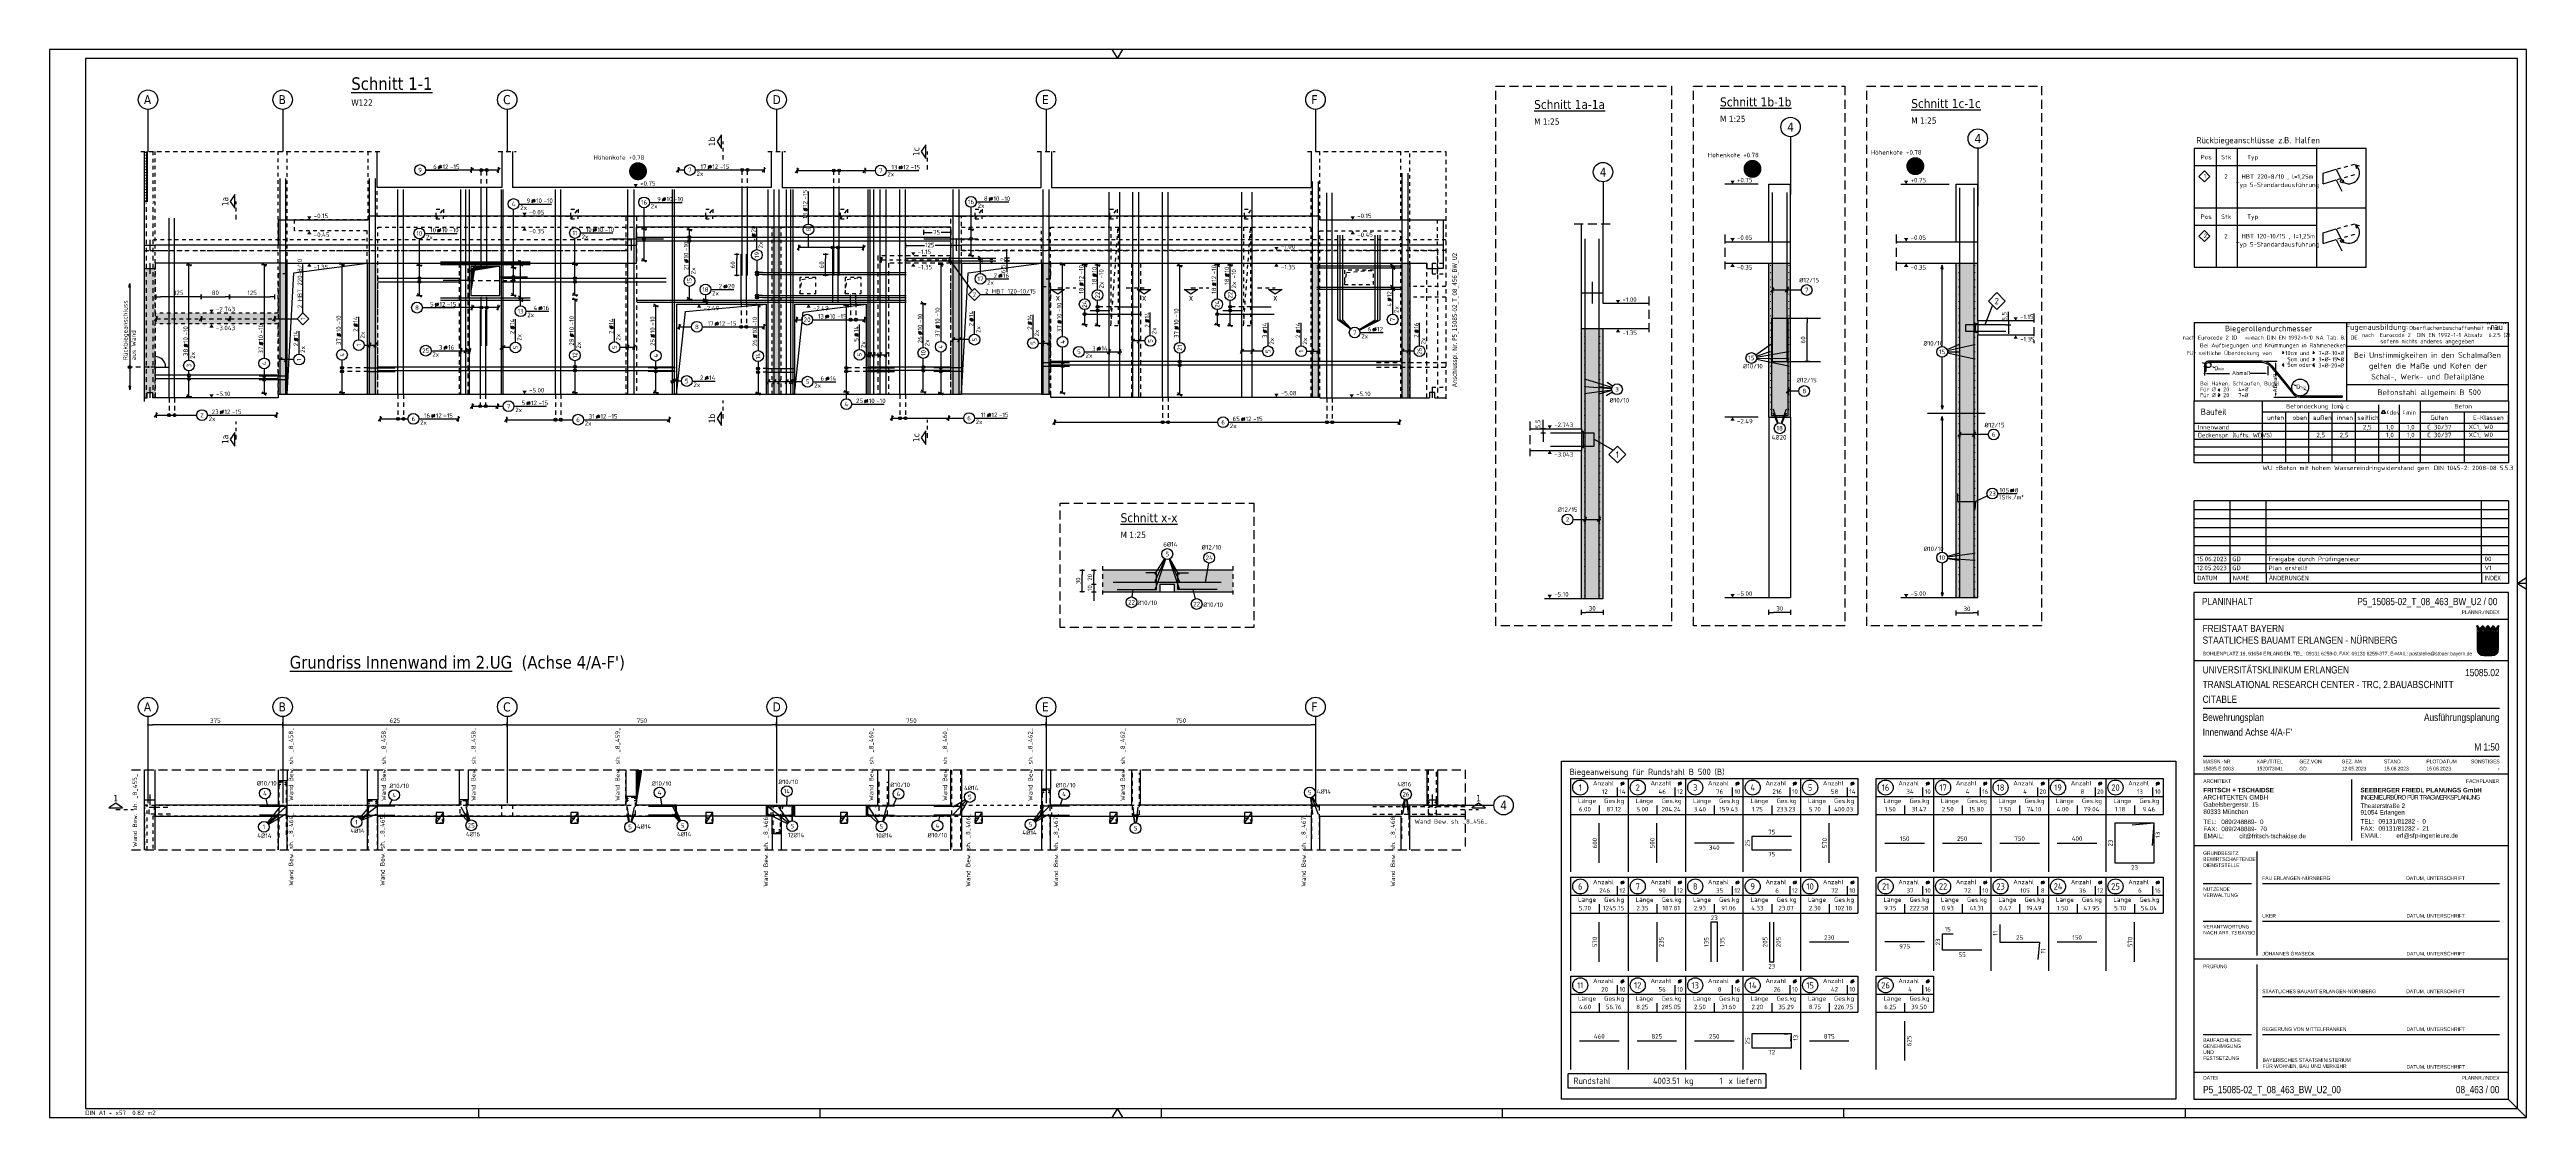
# Model space of a CAD drawing. Extents: x -9.7 to 84.9, y -22.5 to 53.6.
# Drawn here: x 0 to 69, y 0 to 29.7 of the extents above; entities that cross this region are included whole.
import ezdxf
from ezdxf.enums import TextEntityAlignment as Align

# ---------------------------------------------------------------- set-up
doc = ezdxf.new("R2010")
doc.units = 0
doc.header["$LTSCALE"] = 0.5
for name, pattern in [('AUSGEZOGEN', [1000.01, 1000, 0.01]), ('DASHDOTSMALL', [1.05, 0.5, -0.25, 0.05, -0.25]), ('DASHED', [0.75, 0.5, -0.25]), ('DOT', [0.175, 0.05, -0.125]), ('HIDDEN', [0.375, 0.25, -0.125]), ('HIDDEN2', [0.187, 0.125, -0.062]), ('HIDDEN4', [0.12, 0.02, -0.1]), ('PUNKT', [0.175, 0.05, -0.125]), ('STRICHLINIE', [0.75, 0.5, -0.25]), ('STRICHPUNKT2', [0.55, 0.25, -0.125, 0.05, -0.125]), ('VERDECKT', [0.375, 0.25, -0.125])]:
    doc.linetypes.add(name, pattern=pattern)
for name, color, linetype in [('40 A Plankopf Text F+T', 7, 'Continuous'), ('ACHSEN', 7, 'Continuous'), ('AFB', 7, 'Continuous'), ('AFU', 7, 'Continuous'), ('BET-ANS', 7, 'Continuous'), ('BETON', 7, 'Continuous'), ('Brüstung 1.UG', 7, 'Continuous'), ('DETAIL', 7, 'Continuous'), ('DRUEBER', 7, 'Continuous'), ('Fugenband', 7, 'Continuous'), ('grau_dunkel', 7, 'Continuous'), ('grau_mittel', 7, 'Continuous'), ('HBT', 7, 'Continuous'), ('HILFE', 7, 'Continuous'), ('koten', 7, 'Continuous'), ('LENTON', 7, 'Continuous'), ('MASSE', 7, 'Continuous'), ('OBJEKT', 7, 'Continuous'), ('RAHMEN', 7, 'Continuous'), ('RND', 7, 'Continuous'), ('RND 1', 7, 'Continuous'), ('RND_BILD', 7, 'Continuous'), ('SCHATTEN', 15, 'Continuous'), ('SCHNITTE', 7, 'Continuous'), ('SFP_Achsen', 7, 'Continuous'), ('STAHL', 7, 'Continuous'), ('STEMPEL', 7, 'Continuous'), ('TEXT', 7, 'Continuous'), ('VERDECKT', 7, 'Continuous'), ('WBZ', 7, 'Continuous')]:
    doc.layers.add(name, color=color, linetype=linetype)
doc.layers.add('NOPLOT', color=7, linetype='Continuous', plot=False)
doc.layers.add('zila_01_rb_02_stb-fertig_05_schraff', color=144, linetype='Continuous', lineweight=9)
doc.styles.add('ERSTELLTER_STIL_3', font='arial.ttf')
doc.styles.add('ERSTELLTER_STIL_4', font='arialbd.ttf')
doc.styles.add('helv', font='tahoma.ttf')
doc.styles.add('liste', font='isocp-e.shx')
doc.styles.add('plankopf_ArialN', font='ARIALN.TTF')
doc.styles.add('txt', font='isocp.shx')
doc.linetypes.add('AFU_50K', pattern='A,0.15,["/",Standard,S=0.2,R=0,X=-0.01,Y=-0.1],0.07,["/",Standard,S=0.2,R=0,X=-0.01,Y=-0.1],0.15', length=0.37)
doc.linetypes.add('AFU_50L', pattern='A,0.75,["/",Standard,S=0.2,R=0,X=-0.01,Y=-0.1],0.07,["/",Standard,S=0.2,R=0,X=-0.01,Y=-0.1],0.75', length=1.57)
doc.linetypes.add('AFU_50M', pattern='A,0.45,["/",Standard,S=0.2,R=0,X=-0.01,Y=-0.1],0.07,["/",Standard,S=0.2,R=0,X=-0.01,Y=-0.1],0.45', length=0.97)
doc.dimstyles.new('DOT_I', dxfattribs={"dimscale": 0.5, "dimtxt": 0.25, "dimasz": 0.25, "dimexe": 0.1, "dimexo": 0.3, "dimgap": 0.1, "dimtad": 1, "dimdec": 3, "dimzin": 3, "dimtxsty": 'txt', "dimblk": 'DOT', "dimblk1": 'DOT', "dimblk2": 'DOT', "dimsah": 1, "dimcen": 0.1, "dimse1": 1, "dimse2": 1, "dimazin": 0, "dimtfac": 1, "dimtdec": 4, "dimtix": 1, "dimtmove": 2, "dimatfit": 3, "dimfxl": 0, "dimtvp": 1, "dimtolj": 1, "dimtzin": 0, "dimarcsym": 0})
pattern_1 = [(0, (-322.07857, -163.97815), (8e-17, 0.254), [])]

# ---------------------------------------------------------------- blocks, each defined once
blk = doc.blocks.new('Bundeslandwappen')
at = {"lineweight": 9, "true_color": 0xffffff}
for points in [[(-5.8, 16.5), (-6, 16.5), (-6, 16.3), (-5.8, 16.3)], [(-5.1, 15.7), (-5.3, 15.7), (-5.3, 15.5), (-5.1, 15.5)], [(-3.5, 15.7), (-3.7, 15.7), (-3.7, 15.5), (-3.5, 15.5)], [(-2.8, 16.5), (-3, 16.5), (-3, 16.3), (-2.8, 16.3)], [(-2.2, 15.7), (-2.4, 15.7), (-2.4, 15.5), (-2.2, 15.5)], [(-0.6, 15.7), (-0.8, 15.7), (-0.8, 15.5), (-0.6, 15.5)], [(0.1, 16.5), (-0.1, 16.5), (-0.1, 16.3), (0.1, 16.3)], [(0.8, 15.7), (0.6, 15.7), (0.6, 15.5), (0.8, 15.5)], [(2.4, 15.7), (2.2, 15.7), (2.2, 15.5), (2.4, 15.5)], [(3, 16.5), (2.8, 16.5), (2.8, 16.3), (3, 16.3)], [(3.7, 15.7), (3.5, 15.7), (3.5, 15.5), (3.7, 15.5)], [(5.3, 15.7), (5.1, 15.7), (5.1, 15.5), (5.3, 15.5)], [(6, 16.5), (5.8, 16.5), (5.8, 16.3), (6, 16.3)]]:
    blk.add_hatch(color=7, dxfattribs=at).paths.add_polyline_path(points)
at = {"true_color": 0xffffff}
for points in [[(-5.3, 12.6), (-5.7, 12.6), (-5.7, 12.2), (-5.1, 12)], [(-3.6, 8.4), (-5.7, 9.2), (-5.7, 6.2), (-2.1, 4.9)], [(-5.7, 6.1), (-5.7, 3.7, 0.041392), (-5.7, 3.1), (-4.2, 2.6)], [(-1.4, 10.7), (-5.1, 12), (-3.6, 8.4), (0.1, 7.1)], [(-0.6, 1.3), (-4.2, 2.6), (-3.3, 0.4, 0.073774), (-2.3, 0.3), (-0.1, 0.3)], [(0.9, 12.6), (-2.2, 12.6), (-1.4, 10.7), (2.2, 9.4)], [(1.6, 3.6), (-2.1, 4.9), (-0.6, 1.3), (2.4, 0.3, 0.043654), (2.9, 0.4)], [(3.7, 5.8), (0.1, 7.1), (1.6, 3.6), (5.2, 2.3)], [(4, 12.6), (1.7, 12.6), (4.4, 11.6)], [(5.7, 8.1), (2.2, 9.4), (3.7, 5.8), (5.7, 5.1)], [(5.7, 11.2), (4.4, 11.6), (5.7, 8.5)]]:
    blk.add_hatch(color=7, dxfattribs=at).paths.add_polyline_path(points)
at = {"lineweight": 9}
h = blk.add_hatch(dxfattribs=at)
h.set_pattern_fill('ANSI31', color=256, scale=0.08, angle=315, style=0)
h.set_pattern_definition(pattern_1)
h.paths.add_polyline_path([(-5.1, 12), (-5.7, 12.2), (-5.7, 9.2), (-3.6, 8.4)])
h = blk.add_hatch(dxfattribs=at)
h.set_pattern_fill('ANSI31', color=256, scale=0.08, angle=315, style=0)
h.set_pattern_definition(pattern_1)
h.paths.add_polyline_path([(-2.1, 4.9), (-5.7, 6.2), (-5.7, 6.1), (-4.2, 2.6), (-0.6, 1.3)])
h = blk.add_hatch(dxfattribs=at)
h.set_pattern_fill('ANSI31', color=256, scale=0.08, angle=315, style=0)
h.set_pattern_definition(pattern_1)
h.paths.add_polyline_path([(-4.2, 2.6), (-5.7, 3.1, 0.285055), (-3.3, 0.4)])
h = blk.add_hatch(dxfattribs=at)
h.set_pattern_fill('ANSI31', color=256, scale=0.08, angle=315, style=0)
h.set_pattern_definition(pattern_1)
h.paths.add_polyline_path([(-2.2, 12.6), (-5.3, 12.6), (-5.1, 12), (-1.4, 10.7)])
h = blk.add_hatch(dxfattribs=at)
h.set_pattern_fill('ANSI31', color=256, scale=0.08, angle=315, style=0)
h.set_pattern_definition(pattern_1)
h.paths.add_polyline_path([(0.1, 7.1), (-3.6, 8.4), (-2.1, 4.9), (1.6, 3.6)])
h = blk.add_hatch(dxfattribs=at)
h.set_pattern_fill('ANSI31', color=256, scale=0.08, angle=315, style=0)
h.set_pattern_definition(pattern_1)
h.paths.add_polyline_path([(2.2, 9.4), (-1.4, 10.7), (0.1, 7.1), (3.7, 5.8)])
h = blk.add_hatch(dxfattribs=at)
h.set_pattern_fill('ANSI31', color=256, scale=0.08, angle=315, style=0)
h.set_pattern_definition(pattern_1)
h.paths.add_polyline_path([(-0.6, 1.3), (-0.1, 0.3), (2.3, 0.3, 0.004354), (2.4, 0.3)])
h = blk.add_hatch(dxfattribs=at)
h.set_pattern_fill('ANSI31', color=256, scale=0.08, angle=315, style=0)
h.set_pattern_definition(pattern_1)
h.paths.add_polyline_path([(4.4, 11.6), (1.7, 12.6), (0.9, 12.6), (2.2, 9.4), (5.7, 8.1), (5.7, 8.5)])
h = blk.add_hatch(dxfattribs=at)
h.set_pattern_fill('ANSI31', color=256, scale=0.08, angle=315, style=0)
h.set_pattern_definition(pattern_1)
h.paths.add_polyline_path([(5.3, 2.1), (5.2, 2.3), (1.6, 3.6), (2.9, 0.4, 0.22704)])
h = blk.add_hatch(dxfattribs=at)
h.set_pattern_fill('ANSI31', color=256, scale=0.08, angle=315, style=0)
h.set_pattern_definition(pattern_1)
h.paths.add_polyline_path([(5.7, 5.1), (3.7, 5.8), (5.2, 2.3), (5.4, 2.2, 0.111178), (5.7, 3.7)])
h = blk.add_hatch(dxfattribs=at)
h.set_pattern_fill('ANSI31', color=256, scale=0.08, angle=315, style=0)
h.set_pattern_definition(pattern_1)
h.paths.add_polyline_path([(5.7, 12.6), (4, 12.6), (4.4, 11.6), (5.7, 11.2)])
for p, q in [((-6, 16.1), (-6, 3.7)), ((-5.6, 16.6), (-5.6, 16.7)), ((-5.6, 15), (-5.6, 15.2)), ((-5.3, 15.2), (-5.3, 15)), ((-4.7, 14.5), (-5.3, 14.5)), ((-4.1, 14.5), (-3.5, 14.5)), ((-3.5, 15.2), (-3.5, 15)), ((-3.4, 13.9), (-2.9, 14.2)), ((-2.9, 13.6), (-3.4, 13.9)), ((-3.2, 16.6), (-3.2, 16.7)), ((-3.2, 15), (-3.2, 15.2)), ((-2.9, 15.6), (-2.9, 14.5)), ((-2.9, 14.2), (-2.5, 13.9)), ((-2.5, 13.9), (-2.9, 13.6)), ((-2.7, 16.6), (-2.7, 16.7)), ((-2.7, 15), (-2.7, 15.2)), ((-2.4, 15.2), (-2.4, 15)), ((-1.7, 14.5), (-2.3, 14.5)), ((-1.2, 14.5), (-0.6, 14.5)), ((-0.5, 15.2), (-0.5, 15)), ((0, 14.2), (-0.4, 13.9)), ((-0.4, 13.9), (0, 13.6)), ((-0.3, 16.6), (-0.2, 16.7)), ((-0.2, 15), (-0.2, 15.2)), ((0, 15.6), (0, 14.5)), ((0.4, 13.9), (0, 14.2)), ((0, 13.6), (0.4, 13.9)), ((0.3, 16.6), (0.2, 16.7)), ((0.2, 15), (0.2, 15.2)), ((0.5, 15.2), (0.5, 15)), ((1.2, 14.5), (0.6, 14.5)), ((1.7, 14.5), (2.3, 14.5)), ((2.4, 15.2), (2.4, 15)), ((2.9, 14.2), (2.5, 13.9)), ((2.5, 13.9), (2.9, 13.6)), ((2.7, 16.6), (2.7, 16.7)), ((2.7, 15), (2.7, 15.2)), ((2.9, 15.6), (2.9, 14.5)), ((3.4, 13.9), (2.9, 14.2)), ((2.9, 13.6), (3.4, 13.9)), ((3.2, 16.6), (3.2, 16.7)), ((3.2, 15), (3.2, 15.2)), ((3.5, 15.2), (3.5, 15)), ((4.1, 14.5), (3.5, 14.5)), ((4.7, 14.5), (5.3, 14.5)), ((5.3, 15.2), (5.3, 15)), ((5.6, 16.6), (5.6, 16.7)), ((5.6, 15), (5.6, 15.2)), ((6, 3.7), (6, 16.1)), ((-6, 13.3), (6, 13.3)), ((-6, 12.9), (6, 12.9)), ((-5.7, 12.6), (-5.7, 3.7)), ((-5.7, 12.6), (5.7, 12.6)), ((-5.7, 12.2), (5.7, 8.1)), ((-5.7, 9.2), (5.7, 5.1)), ((-5.7, 6.2), (5.4, 2.2)), ((-5.7, 6.1), (-3.3, 0.4)), ((-5.7, 3.1), (2.4, 0.3)), ((-5.3, 12.6), (-0.1, 0.3)), ((-2.3, 0.3), (2.3, 0.3)), ((-2.3, 0), (2.3, 0)), ((-2.2, 12.6), (2.9, 0.4)), ((0.9, 12.6), (5.3, 2.1)), ((1.7, 12.6), (5.7, 11.2)), ((4, 12.6), (5.7, 8.5)), ((5.7, 3.7), (5.7, 12.6))]:
    blk.add_line(p, q, dxfattribs=at)
for points in [[(-5.8, 16.3), (-6, 16.3), (-6, 16.5), (-5.8, 16.5)], [(-5.1, 15.5), (-5.3, 15.5), (-5.3, 15.7), (-5.1, 15.7)], [(-4.1, 13.7), (-4.8, 13.7), (-4.8, 14.1), (-4.1, 14.1)], [(-3.7, 15.5), (-3.5, 15.5), (-3.5, 15.7), (-3.7, 15.7)], [(-2.8, 16.3), (-3, 16.3), (-3, 16.5), (-2.8, 16.5)], [(-2.2, 15.5), (-2.4, 15.5), (-2.4, 15.7), (-2.2, 15.7)], [(-1.8, 13.7), (-1, 13.7), (-1, 14.1), (-1.8, 14.1)], [(-0.8, 15.5), (-0.6, 15.5), (-0.6, 15.7), (-0.8, 15.7)], [(0.1, 16.3), (-0.1, 16.3), (-0.1, 16.5), (0.1, 16.5)], [(0.8, 15.5), (0.6, 15.5), (0.6, 15.7), (0.8, 15.7)], [(1.8, 13.7), (1, 13.7), (1, 14.1), (1.8, 14.1)], [(2.2, 15.5), (2.4, 15.5), (2.4, 15.7), (2.2, 15.7)], [(3, 16.3), (2.8, 16.3), (2.8, 16.5), (3, 16.5)], [(3.7, 15.5), (3.5, 15.5), (3.5, 15.7), (3.7, 15.7)], [(4.1, 13.7), (4.8, 13.7), (4.8, 14.1), (4.1, 14.1)], [(5.1, 15.5), (5.3, 15.5), (5.3, 15.7), (5.1, 15.7)], [(5.8, 16.3), (6, 16.3), (6, 16.5), (5.8, 16.5)]]:
    blk.add_lwpolyline(points, close=True, dxfattribs=at)
for centre in [(-5.3, 13.9), (-3.7, 13.9), (-2.2, 13.9), (-0.7, 13.9), (0.7, 13.9), (2.2, 13.9), (3.7, 13.9), (5.3, 13.9)]:
    blk.add_circle(centre, 0.123, dxfattribs=at)
for centre, radius, start, end in [((-5.9, 16.5), 0.362, 44.6681, 253.1183), ((-5.7, 16.7), 0.05, 6.6615, 44.6681), ((-5.6, 16.6), 0.05, 186.6615, 265.6209), ((-5.6, 16.3), 0.281, 346.0232, 85.6209), ((-5.4, 16), 0.179, 74.7883, 15.1356), ((-5.5, 15.2), 0.157, 3.2756, 179.5521), ((-5.2, 15), 0.453, 182.8328, 261.3043), ((-5.4, 16.2), 0.05, 254.7883, 346.0232), ((-5.2, 16), 0.05, 93.0633, 195.1356), ((-5.3, 15.2), 0.191, 249.6358, 3.0857), ((-5.2, 15.9), 0.224, 350.9542, 93.0633), ((-5, 15.2), 0.05, 82.9467, 183.0857), ((-5, 15.5), 0.249, 262.9467, 77.8855), ((-4.9, 15.8), 0.05, 170.9542, 257.8855), ((-4.6, 14.9), 0.224, 71.4, 0), ((-4.7, 14.9), 0.312, 275.9649, 353.9773), ((-4.4, 15.2), 0.208, 317.0775, 222.9225), ((-4.2, 14.9), 0.224, 180, 108.6), ((-4.1, 14.9), 0.312, 186.0227, 264.0351), ((-3.8, 15.5), 0.249, 102.1145, 277.0533), ((-3.9, 15.8), 0.05, 282.1145, 9.0458), ((-3.6, 15.9), 0.224, 86.9367, 189.0458), ((-3.8, 15.2), 0.05, 356.9143, 97.0533), ((-3.5, 15.2), 0.191, 176.9143, 290.3642), ((-3.4, 16), 0.179, 164.8644, 105.2117), ((-3.6, 16), 0.05, 344.8644, 86.9367), ((-3.2, 16.3), 0.281, 94.3791, 193.9768), ((-3.4, 16.2), 0.05, 193.9768, 285.2117), ((-3.3, 15.2), 0.157, 0.4479, 176.7244), ((-3.6, 15), 0.453, 278.6957, 357.1672), ((-2.9, 16.6), 0.264, 24.0166, 155.3409), ((-3.1, 16.7), 0.05, 155.2288, 173.3385), ((-3.2, 16.6), 0.05, 274.3791, 353.3385), ((-2.7, 16.7), 0.05, 6.6615, 24.0166), ((-2.6, 16.6), 0.05, 186.6615, 265.6209), ((-2.5, 16), 0.179, 74.7883, 15.1356), ((-2.6, 15.2), 0.157, 3.2756, 179.5521), ((-2.3, 15), 0.453, 182.8328, 261.3043), ((-2.7, 16.3), 0.281, 346.0232, 85.6209), ((-2.4, 16.2), 0.05, 254.7883, 346.0232), ((-2.3, 15.2), 0.191, 249.6358, 3.0857), ((-2.3, 15.9), 0.224, 350.9542, 93.0633), ((-2.3, 16), 0.05, 93.0633, 195.1356), ((-2.1, 15.5), 0.249, 262.9467, 77.8855), ((-2.1, 15.2), 0.05, 82.9467, 183.0857), ((-2, 15.8), 0.05, 170.9542, 257.8855), ((-1.7, 14.9), 0.224, 71.4, 0), ((-1.5, 15.2), 0.208, 317.0775, 222.9225), ((-1.8, 14.9), 0.312, 275.9649, 353.9773), ((-1.2, 14.9), 0.224, 180, 108.6), ((-1.2, 14.9), 0.312, 186.0227, 264.0351), ((-0.9, 15.5), 0.249, 102.1145, 277.0533), ((-0.7, 15.9), 0.224, 86.9367, 189.0458), ((-0.9, 15.8), 0.05, 282.1145, 9.0458), ((-0.8, 15.2), 0.05, 356.9143, 97.0533), ((-0.6, 15.2), 0.191, 176.9143, 290.3642), ((-0.7, 16), 0.05, 344.8644, 86.9367), ((-0.3, 16.3), 0.281, 94.3791, 193.9768), ((-0.4, 16), 0.179, 164.8644, 105.2117), ((-0.5, 16.2), 0.05, 193.9768, 285.2117), ((-0.7, 15), 0.453, 278.6957, 357.1672), ((-0.4, 15.2), 0.157, 0.4479, 176.7244), ((-0.3, 16.6), 0.05, 274.3791, 353.3385), ((0, 16.6), 0.264, 24.0166, 155.3409), ((-0.2, 16.7), 0.05, 155.2288, 173.3385), ((0.2, 16.7), 0.05, 6.6615, 24.0166), ((0.4, 15.2), 0.157, 3.2756, 179.5521), ((0.7, 15), 0.453, 182.8328, 261.3043), ((0.3, 16.6), 0.05, 186.6615, 265.6209), ((0.3, 16.3), 0.281, 346.0232, 85.6209), ((0.4, 16), 0.179, 74.7883, 15.1356), ((0.5, 16.2), 0.05, 254.7883, 346.0232), ((0.6, 15.2), 0.191, 249.6358, 3.0857), ((0.7, 16), 0.05, 93.0633, 195.1356), ((0.7, 15.9), 0.224, 350.9542, 93.0633), ((0.8, 15.2), 0.05, 82.9467, 183.0857), ((0.9, 15.5), 0.249, 262.9467, 77.8855), ((0.9, 15.8), 0.05, 170.9542, 257.8855), ((1.2, 14.9), 0.224, 71.4, 0), ((1.2, 14.9), 0.312, 275.9649, 353.9773), ((1.5, 15.2), 0.208, 317.0775, 222.9225), ((1.7, 14.9), 0.224, 180, 108.6), ((1.8, 14.9), 0.312, 186.0227, 264.0351), ((2.1, 15.5), 0.249, 102.1145, 277.0533), ((2.3, 15.9), 0.224, 86.9367, 189.0458), ((2, 15.8), 0.05, 282.1145, 9.0458), ((2.1, 15.2), 0.05, 356.9143, 97.0533), ((2.3, 15.2), 0.191, 176.9143, 290.3642), ((2.5, 16), 0.179, 164.8644, 105.2117), ((2.3, 16), 0.05, 344.8644, 86.9367), ((2.3, 15), 0.453, 278.6957, 357.1672), ((2.7, 16.3), 0.281, 94.3791, 193.9768), ((2.4, 16.2), 0.05, 193.9768, 285.2117), ((2.6, 15.2), 0.157, 0.4479, 176.7244), ((2.6, 16.6), 0.05, 274.3791, 353.3385), ((2.9, 16.6), 0.264, 24.0166, 155.3409), ((2.7, 16.7), 0.05, 155.2288, 173.3385), ((3.1, 16.7), 0.05, 6.6615, 24.0166), ((3.2, 16.6), 0.05, 186.6615, 265.6209), ((3.2, 16.3), 0.281, 346.0232, 85.6209), ((3.4, 16), 0.179, 74.7883, 15.1356), ((3.3, 15.2), 0.157, 3.2756, 179.5521), ((3.6, 15), 0.453, 182.8328, 261.3043), ((3.4, 16.2), 0.05, 254.7883, 346.0232), ((3.6, 16), 0.05, 93.0633, 195.1356), ((3.5, 15.2), 0.191, 249.6358, 3.0857), ((3.6, 15.9), 0.224, 350.9542, 93.0633), ((3.8, 15.2), 0.05, 82.9467, 183.0857), ((3.8, 15.5), 0.249, 262.9467, 77.8855), ((3.9, 15.8), 0.05, 170.9542, 257.8855), ((4.2, 14.9), 0.224, 71.4, 0), ((4.1, 14.9), 0.312, 275.9649, 353.9773), ((4.4, 15.2), 0.208, 317.0775, 222.9225), ((4.6, 14.9), 0.224, 180, 108.6), ((4.7, 14.9), 0.312, 186.0227, 264.0351), ((5, 15.5), 0.249, 102.1145, 277.0533), ((4.9, 15.8), 0.05, 282.1145, 9.0458), ((5.2, 15.9), 0.224, 86.9367, 189.0458), ((5, 15.2), 0.05, 356.9143, 97.0533), ((5.3, 15.2), 0.191, 176.9143, 290.3642), ((5.4, 16), 0.179, 164.8644, 105.2117), ((5.2, 16), 0.05, 344.8644, 86.9367), ((5.6, 16.3), 0.281, 94.3791, 193.9768), ((5.4, 16.2), 0.05, 193.9768, 285.2117), ((5.5, 15.2), 0.157, 0.4479, 176.7244), ((5.2, 15), 0.453, 278.6957, 357.1672), ((5.9, 16.5), 0.362, 286.8817, 135.3319), ((5.7, 16.7), 0.05, 135.3319, 173.3385), ((5.6, 16.6), 0.05, 274.3791, 353.3385), ((-2.3, 3.7), 3.7, 180, 270), ((-2.3, 3.7), 3.4, 180, 270), ((2.3, 3.7), 3.7, 270, 0), ((2.3, 3.7), 3.4, 270, 0)]:
    blk.add_arc(centre, radius, start, end, dxfattribs=at)
blk = doc.blocks.new('Plankopf_PU')
for p, q in [((-18.5, 25.4), (-18.5, 27.7)), ((-1, 27.7), (-18.5, 27.7)), ((-1, 27.7), (-18.5, 27.7)), ((-1, 25.4), (-1, 27.7)), ((-1, 25.4), (-18.5, 25.4)), ((-1, 25.4), (-18.5, 25.4)), ((-18.5, 19.1), (-18.5, 25.4)), ((-1, 19.1), (-1, 25.4)), ((-1.5, 22.75), (-18, 22.75)), ((-18, 20.1), (-1.5, 20.1)), ((-18.5, 15.1), (-18.5, 19.1)), ((-1, 19.1), (-18.5, 19.1)), ((-9.75, 18.8), (-9.75, 15.4)), ((-1, 15.1), (-1, 19.1)), ((-1, 15.1), (-18.5, 15.1)), ((-1, 15.1), (-18.5, 15.1)), ((-18.5, 8.8), (-18.5, 15.1)), ((-15, 9), (-15, 14.8)), ((-1, 8.8), (-1, 15.1)), ((-15.3, 13), (-18, 13)), ((-1.5, 13), (-14.7, 13)), ((-15.3, 10.9), (-18, 10.9)), ((-1.5, 10.9), (-14.7, 10.9)), ((-18.5, 2.5), (-18.5, 8.8)), ((-1, 8.8), (-18.5, 8.8)), ((-15, 2.7), (-15, 8.5)), ((-1, 2.5), (-1, 8.8)), ((-1.5, 6.7), (-14.7, 6.7)), ((-15.3, 4.6), (-18, 4.6)), ((-1.5, 4.6), (-14.7, 4.6)), ((-1, 2.5), (-18.5, 2.5)), ((-18.5, 1), (-18.5, 2.5)), ((-1, 2.5), (-18.5, 2.5)), ((-1, 1), (-1, 2.5)), ((-1, 1), (-18.5, 1))]:
    blk.add_line(p, q)
at = {"xscale": 0.1, "yscale": 0.1, "zscale": 0.1}
blk.add_blockref('Bundeslandwappen', (-2.15, 25.67), dxfattribs=at)
at = {"linetype": 'AUSGEZOGEN', "lineweight": 35, "style": 'plankopf_ArialN'}
blk.add_text('STAATLICHES BAUAMT ERLANGEN - NÜRNBERG', height=0.4, dxfattribs=at).set_placement((-18.03, 26.55), align=Align.MIDDLE_LEFT)
for s, height, p in [('FREISTAAT BAYERN', 0.4, (-18.03, 27.4)), ('PRÜFUNG', 0.2, (-18.01, 8.5))]:
    blk.add_text(s, height=height, dxfattribs=at).set_placement(p, align=Align.TOP_LEFT)
at = {"style": 'plankopf_ArialN'}
for s, p in [('BOHLENPLATZ 18, 91054 ERLANGEN, TEL.: 09131 6259-0, FAX: 09131 6259-377, E-MAIL: poststelle@stbaer.bayern.de', (-18.01, 25.7)), ('MASSN.-NR', (-18.01, 19.7)), ('KAP./TITEL', (-15.01, 19.7)), ('GEZ.VON', (-12.64, 19.7)), ('GEZ. AM', (-10.29, 19.7)), ('STAND', (-7.93, 19.7)), ('PLOTDATUM', (-5.57, 19.7)), ('FAU ERLANGEN-NÜRNBERG', (-14.71, 13.21)), ('DATUM, UNTERSCHRIFT', (-6.69, 13.21)), ('UKER', (-14.71, 11.11)), ('DATUM, UNTERSCHRIFT', (-6.68, 11.11)), ('JOHANNES GRASECK', (-14.7, 9.01)), ('DATUM, UNTERSCHRIFT', (-6.68, 9.01)), ('STAATLICHES BAUAMT ERLANGEN-NÜRNBERG', (-14.71, 6.91)), ('DATUM, UNTERSCHRIFT', (-6.69, 6.91)), ('REGIERUNG VON MITTELFRANKEN', (-14.71, 4.81)), ('DATUM, UNTERSCHRIFT', (-6.68, 4.81)), ('DATUM, UNTERSCHRIFT', (-6.68, 2.71)), ('DATEI', (-18, 2.1))]:
    blk.add_text(s, height=0.2, dxfattribs=at).set_placement(p)
for s, p in [('SONSTIGES', (-1.49, 19.7)), ('PLANNR./INDEX', (-1.5, 2.1))]:
    blk.add_text(s, height=0.2, dxfattribs=at).set_placement(p, align=Align.RIGHT)
at = {"linetype": 'AUSGEZOGEN', "lineweight": 35, "style": 'plankopf_ArialN'}
blk.add_text('ARCHITEKT', height=0.2, dxfattribs=at).set_placement((-17.99, 18.61))
blk.add_text('FACHPLANER', height=0.2, dxfattribs=at).set_placement((-1.52, 18.61), align=Align.RIGHT)
at = {"insert": (-5.57, 19.3), "char_height": 0.2, "attachment_point": 7, "style": 'plankopf_ArialN'}
blk.add_mtext('15.06.2023', dxfattribs=at)
at = {"char_height": 0.2, "attachment_point": 1, "style": 'plankopf_ArialN'}
for s, insert, width in [('GRUNDBESITZ\\PBEWIRTSCHAFTENDE DIENSTSTELLE', (-18, 14.8), 2.5), ('NUTZENDE^JVERWALTUNG', (-18, 12.8), 2.6984), ('VERANTWORTUNG  NACH ART. 73 BAYBO', (-17.99, 10.71), 2.6877), ('BAUFACHLICHE GENEHMIGUNG UND FESTSETZUNG', (-18, 4.4), 2.2311), ('BAYERISCHES STAATSMINISTERIUM ^JFÜR WOHNEN, BAU UND VERKEHR', (-14.69, 3.29), 9.2941)]:
    blk.add_mtext(s, dxfattribs=dict(at, insert=insert, width=width))
at = {"style": 'plankopf_ArialN'}
for tag, p in [('PROJEKTBEZEICHNUNGZ1', (-18.03, 24.58)), ('PROJEKTBEZEICHNUNGZ2', (-18.03, 23.76)), ('PROJEKTBEZEICHNUNGZ3', (-18.03, 22.94))]:
    blk.add_attdef(tag, text='', height=0.4, dxfattribs=at).set_placement(p, align=Align.BOTTOM_LEFT)
for tag, p in [('GEB.-NR', (-1.5, 24.95)), ('0.000X', (-1.51, 1.75))]:
    blk.add_attdef(tag, text='', height=0.4, dxfattribs=at).set_placement(p, align=Align.TOP_RIGHT)
for tag, p, height in [('PLANINHALTZ1', (-18.03, 22.06), 0.4), ('PLANINHALTZ2', (-18.03, 21.23), 0.4), ('PLANINHALTZ3', (-18.03, 20.41), 0.4), ('MASSN.-NR', (-18.01, 19.3), 0.2), ('KAPITEL/TITEL', (-15.01, 19.3), 0.2), ('GEZ_VON', (-12.64, 19.3), 0.2), ('GEZ_AM', (-10.29, 19.3), 0.2), ('STAND', (-7.93, 19.3), 0.2)]:
    blk.add_attdef(tag, p, '', height=height, dxfattribs=at)
for tag, height, p in [('PLANUNGSPHASE', 0.4, (-1.5, 22.06)), ('PROJEKTKATEGORIE', 0.4, (-1.5, 21.23)), ('MAßSTAB', 0.4, (-1.5, 20.41)), ('SONSTIGES', 0.2, (-1.5, 19.3))]:
    blk.add_attdef(tag, text='', height=height, dxfattribs=at).set_placement(p, align=Align.RIGHT)
at = {"layer": '40 A Plankopf Text F+T', "color": 7, "linetype": 'Continuous', "lineweight": 13, "char_height": 0.25, "attachment_point": 7}
for s, insert, style in [('\\A1;ARCHITEKTEN GMBH', (-17.99, 17.68), 'ERSTELLTER_STIL_3'), ('\\A1;FRITSCH + TSCHAIDSE ', (-17.99, 18.08), 'ERSTELLTER_STIL_4'), ('\\A1;SEEBERGER FRIEDL PLANUNGS GmbH', (-9.24, 18.08), 'ERSTELLTER_STIL_4'), ('\\A1;{\\T0.8;INGENIEURBÜRO FÜR TRAGWERKSPLANUNG}', (-9.24, 17.68), 'ERSTELLTER_STIL_3'), ('\\A1;Gabelsbergerstr. 15', (-17.99, 17.21), 'ERSTELLTER_STIL_3'), ('\\A1;80333 München', (-17.99, 16.88), 'ERSTELLTER_STIL_3'), ('\\A1;Theaterstraße 2', (-9.24, 17.21), 'ERSTELLTER_STIL_3'), ('\\A1;91054 Erlangen', (-9.24, 16.77), 'ERSTELLTER_STIL_3')]:
    blk.add_mtext(s, dxfattribs=dict(at, insert=insert, style=style))
at = {"layer": '40 A Plankopf Text F+T', "color": 7, "linetype": 'Continuous', "lineweight": 13, "char_height": 0.25, "attachment_point": 7, "line_spacing_factor": 0.945293, "style": 'ERSTELLTER_STIL_3'}
for s, insert in [('\\A1;TEL: ^I089/248889-  0\\PFAX: ^I089/248889-  70\\PEMAIL: ^Icit@fritsch-tschaidse.de', (-17.99, 15.48)), ('\\A1;TEL: ^I09131/81282 -  0\\PFAX: ^I09131/81282 -  21\\PEMAIL: ^Ierl@sfp-ingenieure.de', (-9.24, 15.48))]:
    blk.add_mtext(s, dxfattribs=dict(at, insert=insert))
blk = doc.blocks.new('Plankopf-ER')
at = {"layer": 'RAHMEN', "color": 7, "linetype": 'Continuous'}
for p, q in [((-0.5, 4.6), (-18, 4.6)), ((-18, 4.1), (-18, 4.6)), ((-16, 4.1), (-16, 4.6)), ((-14, 4.1), (-14, 4.6)), ((-2, 4.1), (-2, 4.6)), ((-0.5, 4.6), (-0.5, 4.1)), ((-0.5, 4.1), (-18, 4.1)), ((-18, 3.6), (-18, 4.1)), ((-0.5, 3.6), (-18, 3.6)), ((-18, 3.1), (-18, 3.6)), ((-0.5, 3.1), (-18, 3.1)), ((-18, 2.6), (-18, 3.1)), ((-16, 3.6), (-16, 4.1)), ((-16, 3.1), (-16, 3.6)), ((-16, 2.6), (-16, 3.1)), ((-14, 3.6), (-14, 4.1)), ((-14, 3.1), (-14, 3.6)), ((-14, 2.6), (-14, 3.1)), ((-2, 3.6), (-2, 4.1)), ((-2, 3.1), (-2, 3.6)), ((-2, 2.6), (-2, 3.1)), ((-0.5, 4.1), (-0.5, 3.6)), ((-0.5, 3.6), (-0.5, 3.1)), ((-0.5, 3.1), (-0.5, 2.6)), ((-0.5, 2.6), (-18, 2.6)), ((-18, 2.1), (-18, 2.6)), ((-0.5, 2.1), (-18, 2.1)), ((-18, 1.6), (-18, 2.1)), ((-0.5, 1.6), (-18, 1.6)), ((-18, 1.1), (-18, 1.6)), ((-16, 2.1), (-16, 2.6)), ((-16, 1.6), (-16, 2.1)), ((-16, 1.1), (-16, 1.6)), ((-14, 2.1), (-14, 2.6)), ((-14, 1.6), (-14, 2.1)), ((-14, 1.1), (-14, 1.6)), ((-2, 2.1), (-2, 2.6)), ((-2, 1.6), (-2, 2.1)), ((-2, 1.1), (-2, 1.6)), ((-0.5, 2.6), (-0.5, 2.1)), ((-0.5, 2.1), (-0.5, 1.6)), ((-0.5, 1.6), (-0.5, 1.1)), ((-0.5, 1.1), (-18, 1.1)), ((-18, 0.6), (-18, 1.1)), ((-0.5, 0.6), (-18, 0.6)), ((-18, 0.6), (-18, 0)), ((-0.5, 0), (-18, 0)), ((-16, 0.6), (-16, 1.1)), ((-16, 0.6), (-16, 0)), ((-14, 0.6), (-14, 1.1)), ((-14, 0.6), (-14, 0)), ((-2, 0.6), (-2, 1.1)), ((-2, 0.6), (-2, 0)), ((-0.5, 1.1), (-0.5, 0.6)), ((-0.5, 0.6), (-0.5, 0))]:
    blk.add_line(p, q, dxfattribs=at)
at = {"layer": 'RAHMEN', "color": 7, "linetype": 'Continuous', "style": 'txt'}
for tag, p in [('INDEX-D8', (-17.84, 4.24)), ('INDEX-N8', (-15.88, 4.24)), ('INDEX-X8', (-13.86, 4.24)), ('INDEX8', (-1.83, 4.24)), ('INDEX-D7', (-17.84, 3.74)), ('INDEX-D6', (-17.84, 3.24)), ('INDEX-D5', (-17.84, 2.74)), ('INDEX-N7', (-15.88, 3.74)), ('INDEX-N6', (-15.88, 3.24)), ('INDEX-N5', (-15.88, 2.74)), ('INDEX-X7', (-13.86, 3.74)), ('INDEX-X6', (-13.86, 3.24)), ('INDEX-X5', (-13.86, 2.74)), ('INDEX7', (-1.83, 3.74)), ('INDEX6', (-1.83, 3.24)), ('INDEX5', (-1.83, 2.74)), ('INDEX-D4', (-17.84, 2.24)), ('INDEX-D3', (-17.84, 1.74)), ('INDEX-D2', (-17.84, 1.24)), ('INDEX-N4', (-15.88, 2.24)), ('INDEX-N3', (-15.88, 1.74)), ('INDEX-N2', (-15.88, 1.24)), ('INDEX-X4', (-13.86, 2.24)), ('INDEX-X3', (-13.86, 1.74)), ('INDEX-X2', (-13.86, 1.24)), ('INDEX4', (-1.83, 2.24)), ('INDEX3', (-1.83, 1.74)), ('INDEX2', (-1.83, 1.24)), ('INDEX-D1', (-17.84, 0.74)), ('INDEX-N1', (-15.88, 0.74)), ('INDEX-X1', (-13.86, 0.74)), ('INDEX1', (-1.83, 0.74))]:
    blk.add_attdef(tag, p, '', height=0.25, dxfattribs=at)
at = {"layer": 'STEMPEL', "color": 7, "linetype": 'Continuous', "style": 'helv'}
for s, p in [('DATUM', (-17.83, 0.18)), ('NAME', (-15.85, 0.18)), ('ÄNDERUNGEN', (-13.83, 0.18))]:
    blk.add_text(s, height=0.25, dxfattribs=at).set_placement(p)
at = {"layer": 'STEMPEL', "color": 7, "linetype": 'Continuous', "style": 'helv', "width": 0.8}
blk.add_text('INDEX', height=0.25, dxfattribs=at).set_placement((-1.83, 0.18))
blk = doc.blocks.new('okrd_o')
at = {"layer": 'koten', "color": 7, "linetype": 'Continuous'}
blk.add_solid([(-0.12, 0.2), (0.12, 0.2), (0, 0)], dxfattribs=at)
at = {"layer": 'koten', "style": 'txt'}
blk.add_attdef('OKRD', (0.25, 0.1), '', height=0.25, dxfattribs=at)
blk = doc.blocks.new('okrd_u')
at = {"layer": 'koten', "color": 7, "linetype": 'Continuous'}
blk.add_solid([(-0.12, -0.2), (0.12, -0.2), (0, 0)], dxfattribs=at)
at = {"layer": 'koten', "style": 'txt'}
blk.add_attdef('OKRD', (0.25, -0.35), '', height=0.25, dxfattribs=at)
blk = doc.blocks.new('lei_gre')
at = {"layer": 'RND', "color": 7, "linetype": 'Continuous'}
for p, q in [((-0.09, -0.12), (0.09, 0.12)), ((0, 0.15), (0, -0.15))]:
    blk.add_line(p, q, dxfattribs=at)
blk = doc.blocks.new('HBT_LEI')
at = {"layer": 'HBT', "color": 7, "linetype": 'Continuous'}
blk.add_lwpolyline([(-0.33, 0), (0, 0.33), (0.33, 0), (0, -0.33)], close=True, dxfattribs=at)
at = {"layer": 'HBT', "color": 7, "linetype": 'Continuous', "style": 'txt'}
blk.add_attdef('POSH', text='', height=0.25, dxfattribs=at).set_placement((0, -0.13), align=Align.CENTER)
blk.add_attdef('STKH', text='', height=0.25, dxfattribs=at).set_placement((0.78, 0.05), align=Align.RIGHT)
at = {"layer": 'HBT', "style": 'txt'}
for tag, p in [('ARTH', (0.97, 0.05)), ('TEXTH', (0.42, -0.31))]:
    blk.add_attdef(tag, p, '', height=0.25, dxfattribs=at)
blk = doc.blocks.new('PFEIL')
at = {"color": 7, "linetype": 'Continuous'}
blk.add_solid([(-1, -0.17), (-1, 0.17), (0, 0)], dxfattribs=at)
blk = doc.blocks.new('Pfeillinie')
at = {"layer": 'TEXT', "linetype": 'Continuous'}
blk.add_hatch(color=7, dxfattribs=at).paths.add_polyline_path([(0, 0), (-0.8, 0.2), (-0.8, 0), (-0.8, -0.2)])
at = {"layer": 'TEXT', "color": 7, "linetype": 'Continuous'}
for p, q in [((-0.8, 0), (-0.8, 0.2)), ((-0.8, 0.2), (0, 0)), ((-0.8, 0), (-0.8, -0.2)), ((-0.8, -0.2), (0, 0))]:
    blk.add_line(p, q, dxfattribs=at)
blk = doc.blocks.new('RND_LEI')
at = {"layer": 'RND', "color": 7, "linetype": 'Continuous'}
blk.add_line((1.02, 0.07), (1.19, 0.27), dxfattribs=at)
for centre, radius in [((0, 0), 0.3), ((1.11, 0.17), 0.075)]:
    blk.add_circle(centre, radius, dxfattribs=at)
at = {"layer": 'RND', "color": 7, "linetype": 'Continuous', "style": 'txt'}
blk.add_attdef('POSL', text='', height=0.25, dxfattribs=at).set_placement((0, 0), align=Align.MIDDLE)
blk.add_attdef('ANZ', text='', height=0.25, dxfattribs=at).set_placement((0.93, 0.06), align=Align.RIGHT)
for tag, p in [('DUM', (1.25, 0.06)), ('ABSTD', (1.67, 0.06)), ('POSTXT', (0.37, -0.33))]:
    blk.add_attdef(tag, p, '', height=0.25, dxfattribs=at)
blk = doc.blocks.new('DOT')
at = {"layer": 'MASSE', "color": 7, "linetype": 'Continuous'}
for p, q in [((0, 0), (-1, 0)), ((0, 0.54), (0, -0.54))]:
    blk.add_line(p, q, dxfattribs=at)
at = {"layer": 'MASSE', "color": 7, "linetype": 'Continuous', "const_width": 0.2}
blk.add_lwpolyline([(-0.1, 0, 1), (0.1, 0, 1)], format="xyb", close=True, dxfattribs=at)
blk = doc.blocks.new('*D17')
at = {"layer": 'Defpoints', "color": 0, "linetype": 'AUSGEZOGEN', "transparency": 16777216}
for p in [(26.651, 23.828), (26.651, 23.828), (26.651, 23.763)]:
    blk.add_point(p, dxfattribs=at)
at = {"layer": 'MASSE', "color": 0, "linetype": 'AUSGEZOGEN', "lineweight": -2, "transparency": 16777216}
for p, q in [((26.651, 23.953), (26.651, 24.078)), ((26.651, 23.763), (26.651, 23.828)), ((26.651, 23.638), (26.651, 23.513))]:
    blk.add_line(p, q, dxfattribs=at)
at = {"layer": 'MASSE', "color": 0, "linetype": 'AUSGEZOGEN', "lineweight": -2, "transparency": 16777216, "xscale": 0.125, "yscale": 0.125, "zscale": 0.125}
for p, rotation in [((26.651, 23.828), 270), ((26.651, 23.763), 90)]:
    blk.add_blockref('DOT', p, dxfattribs=dict(at, rotation=rotation))
at = {"layer": 'MASSE', "color": 0, "linetype": 'AUSGEZOGEN', "transparency": 16777216, "insert": (26.559, 23.602), "char_height": 0.125, "attachment_point": 5, "rotation": 90, "style": 'txt'}
blk.add_mtext('\\A1;6,5', dxfattribs=at)
blk = doc.blocks.new('*D18')
at = {"layer": 'Defpoints', "color": 0, "linetype": 'AUSGEZOGEN', "transparency": 16777216}
for p in [(19.133, 24.014), (19.133, 24.014), (19.133, 23.414)]:
    blk.add_point(p, dxfattribs=at)
at = {"layer": 'MASSE', "color": 0, "linetype": 'AUSGEZOGEN', "lineweight": -2, "transparency": 16777216}
blk.add_line((19.133, 23.539), (19.133, 23.889), dxfattribs=at)
at = {"layer": 'MASSE', "color": 0, "linetype": 'AUSGEZOGEN', "lineweight": -2, "transparency": 16777216, "xscale": 0.125, "yscale": 0.125, "zscale": 0.125}
for p, rotation in [((19.133, 24.014), 90), ((19.133, 23.414), 270)]:
    blk.add_blockref('DOT', p, dxfattribs=dict(at, rotation=rotation))
at = {"layer": 'MASSE', "color": 0, "linetype": 'AUSGEZOGEN', "transparency": 16777216, "insert": (19.021, 23.714), "char_height": 0.125, "attachment_point": 5, "rotation": 90, "style": 'txt'}
blk.add_mtext('\\A1;60', dxfattribs=at)
blk = doc.blocks.new('*D19')
at = {"layer": 'Defpoints', "color": 0, "linetype": 'AUSGEZOGEN', "transparency": 16777216}
for p in [(24.341, 24.615), (24.341, 24.615), (25.091, 24.615)]:
    blk.add_point(p, dxfattribs=at)
at = {"layer": 'MASSE', "color": 0, "linetype": 'AUSGEZOGEN', "lineweight": -2, "transparency": 16777216}
for p, q in [((24.466, 24.615), (24.574, 24.615)), ((24.966, 24.615), (24.816, 24.615))]:
    blk.add_line(p, q, dxfattribs=at)
at = {"layer": 'MASSE', "color": 0, "linetype": 'AUSGEZOGEN', "lineweight": -2, "transparency": 16777216, "xscale": 0.125, "yscale": 0.125, "zscale": 0.125, "rotation": 180}
blk.add_blockref('DOT', (24.341, 24.615), dxfattribs=at)
at = {"layer": 'MASSE', "color": 0, "linetype": 'AUSGEZOGEN', "lineweight": -2, "transparency": 16777216, "xscale": 0.125, "yscale": 0.125, "zscale": 0.125}
blk.add_blockref('DOT', (25.091, 24.615), dxfattribs=at)
at = {"layer": 'MASSE', "color": 0, "linetype": 'AUSGEZOGEN', "transparency": 16777216, "insert": (24.695, 24.621), "char_height": 0.125, "attachment_point": 5, "style": 'txt'}
blk.add_mtext('\\A1;75', dxfattribs=at)
blk = doc.blocks.new('*D20')
at = {"layer": 'Defpoints', "color": 0, "linetype": 'AUSGEZOGEN', "transparency": 16777216}
for p in [(23.841, 24.251), (23.841, 24.251), (25.091, 24.251)]:
    blk.add_point(p, dxfattribs=at)
at = {"layer": 'MASSE', "color": 0, "linetype": 'AUSGEZOGEN', "lineweight": -2, "transparency": 16777216}
for p, q in [((23.966, 24.251), (24.352, 24.251)), ((24.966, 24.251), (24.657, 24.251))]:
    blk.add_line(p, q, dxfattribs=at)
at = {"layer": 'MASSE', "color": 0, "linetype": 'AUSGEZOGEN', "lineweight": -2, "transparency": 16777216, "xscale": 0.125, "yscale": 0.125, "zscale": 0.125, "rotation": 180}
blk.add_blockref('DOT', (23.841, 24.251), dxfattribs=at)
at = {"layer": 'MASSE', "color": 0, "linetype": 'AUSGEZOGEN', "lineweight": -2, "transparency": 16777216, "xscale": 0.125, "yscale": 0.125, "zscale": 0.125}
blk.add_blockref('DOT', (25.091, 24.251), dxfattribs=at)
at = {"layer": 'MASSE', "color": 0, "linetype": 'AUSGEZOGEN', "transparency": 16777216, "insert": (24.504, 24.265), "char_height": 0.125, "attachment_point": 5, "style": 'txt'}
blk.add_mtext('\\A1;125', dxfattribs=at)
blk = doc.blocks.new('*D24')
at = {"layer": 'Defpoints', "color": 0, "linetype": 'AUSGEZOGEN', "transparency": 16777216}
for p in [(26.651, 23.898), (26.651, 23.828), (26.651, 23.828)]:
    blk.add_point(p, dxfattribs=at)
at = {"layer": 'MASSE', "color": 0, "linetype": 'AUSGEZOGEN', "lineweight": -2, "transparency": 16777216}
for p, q in [((26.651, 24.023), (26.651, 24.148)), ((26.651, 23.898), (26.651, 23.828)), ((26.651, 23.703), (26.651, 23.578))]:
    blk.add_line(p, q, dxfattribs=at)
at = {"layer": 'MASSE', "color": 0, "linetype": 'AUSGEZOGEN', "lineweight": -2, "transparency": 16777216, "xscale": 0.125, "yscale": 0.125, "zscale": 0.125}
for p, rotation in [((26.651, 23.898), 270), ((26.651, 23.828), 90)]:
    blk.add_blockref('DOT', p, dxfattribs=dict(at, rotation=rotation))
at = {"layer": 'MASSE', "color": 0, "linetype": 'AUSGEZOGEN', "transparency": 16777216, "insert": (26.539, 23.863), "char_height": 0.125, "attachment_point": 5, "rotation": 90, "style": 'txt'}
blk.add_mtext('\\A1;7', dxfattribs=at)
blk = doc.blocks.new('RND_HIN')
at = {"layer": 'RND', "color": 7, "linetype": 'Continuous'}
blk.add_circle((0, 0), 0.3, dxfattribs=at)
at = {"layer": 'RND', "color": 7, "linetype": 'Continuous', "style": 'txt'}
blk.add_attdef('POSI', text='', height=0.25, dxfattribs=at).set_placement((0, 0), align=Align.MIDDLE)
blk = doc.blocks.new('SCHN-2')
at = {"layer": 'SCHNITTE', "color": 6, "linetype": 'Continuous'}
blk.add_lwpolyline([(0.38, 0.09), (0, 0.34), (-0.38, 0.09)], close=True, dxfattribs=at)
at = {"layer": 'SCHNITTE', "color": 1, "linetype": 'DASHDOTSMALL', "style": 'helv'}
blk.add_attdef('SCHN-2', text='', height=0.35, dxfattribs=at).set_placement((0, 0.45), align=Align.CENTER)
blk = doc.blocks.new('*D25')
at = {"layer": 'Defpoints', "color": 0, "linetype": 'AUSGEZOGEN', "transparency": 16777216}
for p in [(21.605, 24.014), (21.605, 24.014), (21.605, 23.414)]:
    blk.add_point(p, dxfattribs=at)
at = {"layer": 'MASSE', "color": 0, "linetype": 'AUSGEZOGEN', "lineweight": -2, "transparency": 16777216}
blk.add_line((21.605, 23.539), (21.605, 23.889), dxfattribs=at)
at = {"layer": 'MASSE', "color": 0, "linetype": 'AUSGEZOGEN', "lineweight": -2, "transparency": 16777216, "xscale": 0.125, "yscale": 0.125, "zscale": 0.125}
for p, rotation in [((21.605, 24.014), 90), ((21.605, 23.414), 270)]:
    blk.add_blockref('DOT', p, dxfattribs=dict(at, rotation=rotation))
at = {"layer": 'MASSE', "color": 0, "linetype": 'AUSGEZOGEN', "transparency": 16777216, "insert": (21.493, 23.714), "char_height": 0.125, "attachment_point": 5, "rotation": 90, "style": 'txt'}
blk.add_mtext('\\A1;60', dxfattribs=at)
blk = doc.blocks.new('*D29')
at = {"layer": 'Defpoints', "color": 0, "linetype": 'AUSGEZOGEN', "transparency": 16777216}
for p in [(42.645, 14.047), (42.645, 14.047), (43.245, 14.047)]:
    blk.add_point(p, dxfattribs=at)
at = {"layer": 'MASSE', "color": 0, "linetype": 'AUSGEZOGEN', "lineweight": -2, "transparency": 16777216}
blk.add_line((43.12, 14.047), (42.77, 14.047), dxfattribs=at)
at = {"layer": 'MASSE', "color": 0, "linetype": 'AUSGEZOGEN', "lineweight": -2, "transparency": 16777216, "xscale": 0.125, "yscale": 0.125, "zscale": 0.125, "rotation": 180}
blk.add_blockref('DOT', (42.645, 14.047), dxfattribs=at)
at = {"layer": 'MASSE', "color": 0, "linetype": 'AUSGEZOGEN', "lineweight": -2, "transparency": 16777216, "xscale": 0.125, "yscale": 0.125, "zscale": 0.125}
blk.add_blockref('DOT', (43.245, 14.047), dxfattribs=at)
at = {"layer": 'MASSE', "color": 0, "linetype": 'AUSGEZOGEN', "transparency": 16777216, "insert": (42.945, 14.159), "char_height": 0.125, "attachment_point": 5, "style": 'txt'}
blk.add_mtext('\\A1;30', dxfattribs=at)
blk = doc.blocks.new('*D30')
at = {"layer": 'Defpoints', "color": 0, "linetype": 'AUSGEZOGEN', "transparency": 16777216}
for p in [(53.076, 14.031), (53.676, 14.031), (53.676, 14.031)]:
    blk.add_point(p, dxfattribs=at)
at = {"layer": 'MASSE', "color": 0, "linetype": 'AUSGEZOGEN', "lineweight": -2, "transparency": 16777216}
blk.add_line((53.201, 14.031), (53.551, 14.031), dxfattribs=at)
at = {"layer": 'MASSE', "color": 0, "linetype": 'AUSGEZOGEN', "lineweight": -2, "transparency": 16777216, "xscale": 0.125, "yscale": 0.125, "zscale": 0.125, "rotation": 180}
blk.add_blockref('DOT', (53.076, 14.031), dxfattribs=at)
at = {"layer": 'MASSE', "color": 0, "linetype": 'AUSGEZOGEN', "lineweight": -2, "transparency": 16777216, "xscale": 0.125, "yscale": 0.125, "zscale": 0.125}
blk.add_blockref('DOT', (53.676, 14.031), dxfattribs=at)
at = {"layer": 'MASSE', "color": 0, "linetype": 'AUSGEZOGEN', "transparency": 16777216, "insert": (53.376, 14.144), "char_height": 0.125, "attachment_point": 5, "style": 'txt'}
blk.add_mtext('\\A1;30', dxfattribs=at)
blk = doc.blocks.new('*D31')
at = {"layer": 'Defpoints', "color": 0, "linetype": 'AUSGEZOGEN', "transparency": 16777216}
for p in [(47.864, 14.046), (47.864, 14.046), (48.464, 14.046)]:
    blk.add_point(p, dxfattribs=at)
at = {"layer": 'MASSE', "color": 0, "linetype": 'AUSGEZOGEN', "lineweight": -2, "transparency": 16777216}
blk.add_line((48.339, 14.046), (47.989, 14.046), dxfattribs=at)
at = {"layer": 'MASSE', "color": 0, "linetype": 'AUSGEZOGEN', "lineweight": -2, "transparency": 16777216, "xscale": 0.125, "yscale": 0.125, "zscale": 0.125, "rotation": 180}
blk.add_blockref('DOT', (47.864, 14.046), dxfattribs=at)
at = {"layer": 'MASSE', "color": 0, "linetype": 'AUSGEZOGEN', "lineweight": -2, "transparency": 16777216, "xscale": 0.125, "yscale": 0.125, "zscale": 0.125}
blk.add_blockref('DOT', (48.464, 14.046), dxfattribs=at)
at = {"layer": 'MASSE', "color": 0, "linetype": 'AUSGEZOGEN', "transparency": 16777216, "insert": (48.164, 14.158), "char_height": 0.125, "attachment_point": 5, "style": 'txt'}
blk.add_mtext('\\A1;30', dxfattribs=at)
blk = doc.blocks.new('*D32')
at = {"layer": 'Defpoints', "color": 0, "linetype": 'AUSGEZOGEN', "transparency": 16777216}
for p in [(48.925, 22.227), (48.925, 22.227), (48.925, 21.027)]:
    blk.add_point(p, dxfattribs=at)
at = {"layer": 'MASSE', "color": 0, "linetype": 'AUSGEZOGEN', "lineweight": -2, "transparency": 16777216}
blk.add_line((48.925, 21.152), (48.925, 22.102), dxfattribs=at)
at = {"layer": 'MASSE', "color": 0, "linetype": 'AUSGEZOGEN', "lineweight": -2, "transparency": 16777216, "xscale": 0.125, "yscale": 0.125, "zscale": 0.125}
for p, rotation in [((48.925, 22.227), 90), ((48.925, 21.027), 270)]:
    blk.add_blockref('DOT', p, dxfattribs=dict(at, rotation=rotation))
at = {"layer": 'MASSE', "color": 0, "linetype": 'AUSGEZOGEN', "transparency": 16777216, "insert": (48.812, 21.627), "char_height": 0.125, "attachment_point": 5, "rotation": 90, "style": 'txt'}
blk.add_mtext('\\A1;60', dxfattribs=at)
blk = doc.blocks.new('*D33')
at = {"layer": 'Defpoints', "color": 0, "linetype": 'AUSGEZOGEN', "transparency": 16777216}
for p in [(28.746, 15.222), (28.746, 15.222), (28.746, 14.622)]:
    blk.add_point(p, dxfattribs=at)
at = {"layer": 'MASSE', "color": 0, "linetype": 'AUSGEZOGEN', "lineweight": -2, "transparency": 16777216}
blk.add_line((28.746, 14.747), (28.746, 15.097), dxfattribs=at)
at = {"layer": 'MASSE', "color": 0, "linetype": 'AUSGEZOGEN', "lineweight": -2, "transparency": 16777216, "xscale": 0.125, "yscale": 0.125, "zscale": 0.125}
for p, rotation in [((28.746, 15.222), 90), ((28.746, 14.622), 270)]:
    blk.add_blockref('DOT', p, dxfattribs=dict(at, rotation=rotation))
at = {"layer": 'MASSE', "color": 0, "linetype": 'AUSGEZOGEN', "transparency": 16777216, "insert": (28.633, 14.922), "char_height": 0.125, "attachment_point": 5, "rotation": 90, "style": 'txt'}
blk.add_mtext('\\A1;30', dxfattribs=at)
blk = doc.blocks.new('*D34')
at = {"layer": 'Defpoints', "color": 0, "linetype": 'AUSGEZOGEN', "transparency": 16777216}
for p in [(29.072, 14.822), (29.072, 14.622), (29.072, 14.622)]:
    blk.add_point(p, dxfattribs=at)
at = {"layer": 'MASSE', "color": 0, "linetype": 'AUSGEZOGEN', "lineweight": -2, "transparency": 16777216}
for p, q in [((29.072, 14.947), (29.072, 15.072)), ((29.072, 14.822), (29.072, 14.622)), ((29.072, 14.497), (29.072, 14.372))]:
    blk.add_line(p, q, dxfattribs=at)
at = {"layer": 'MASSE', "color": 0, "linetype": 'AUSGEZOGEN', "lineweight": -2, "transparency": 16777216, "xscale": 0.125, "yscale": 0.125, "zscale": 0.125}
for p, rotation in [((29.072, 14.822), 270), ((29.072, 14.622), 90)]:
    blk.add_blockref('DOT', p, dxfattribs=dict(at, rotation=rotation))
at = {"layer": 'MASSE', "color": 0, "linetype": 'AUSGEZOGEN', "transparency": 16777216, "insert": (28.959, 14.722), "char_height": 0.125, "attachment_point": 5, "rotation": 90, "style": 'txt'}
blk.add_mtext('\\A1;10', dxfattribs=at)
blk = doc.blocks.new('*D35')
at = {"layer": 'Defpoints', "color": 0, "linetype": 'AUSGEZOGEN', "transparency": 16777216}
for p in [(29.072, 15.222), (29.072, 15.222), (29.072, 14.822)]:
    blk.add_point(p, dxfattribs=at)
at = {"layer": 'MASSE', "color": 0, "linetype": 'AUSGEZOGEN', "lineweight": -2, "transparency": 16777216}
blk.add_line((29.072, 14.947), (29.072, 15.097), dxfattribs=at)
at = {"layer": 'MASSE', "color": 0, "linetype": 'AUSGEZOGEN', "lineweight": -2, "transparency": 16777216, "xscale": 0.125, "yscale": 0.125, "zscale": 0.125}
for p, rotation in [((29.072, 15.222), 90), ((29.072, 14.822), 270)]:
    blk.add_blockref('DOT', p, dxfattribs=dict(at, rotation=rotation))
at = {"layer": 'MASSE', "color": 0, "linetype": 'AUSGEZOGEN', "transparency": 16777216, "insert": (28.959, 15.022), "char_height": 0.125, "attachment_point": 5, "rotation": 90, "style": 'txt'}
blk.add_mtext('\\A1;20', dxfattribs=at)
blk = doc.blocks.new('A1-57-0')
at = {"layer": 'RAHMEN'}
for p, q in [((137.9, 59.4), (0, 59.4)), ((0, 59.4), (0, 0)), ((137.9, 0), (137.9, 59.4)), ((0, 0), (137.9, 0))]:
    blk.add_line(p, q, dxfattribs=at)
at = {"layer": 'RAHMEN', "color": 7, "linetype": 'Continuous'}
for p, q in [((59.14, 59.4), (59.45, 58.9)), ((59.45, 58.9), (59.76, 59.4)), ((137.9, 30.01), (137.4, 29.7)), ((137.4, 29.7), (137.9, 29.39)), ((59.45, 0.5), (59.14, 0)), ((59.76, 0), (59.45, 0.5))]:
    blk.add_line(p, q, dxfattribs=at)
at = {"layer": 'RAHMEN', "color": 5}
for p, q in [((137.4, 58.9), (2, 58.9)), ((2, 58.9), (2, 0.5)), ((137.4, 0.5), (137.4, 58.9)), ((2, 0.5), (137.4, 0.5))]:
    blk.add_line(p, q, dxfattribs=at)
at = {"layer": 'RAHMEN', "color": 7}
for p, q in [((23.9, 0), (23.9, 0.5)), ((42.9, 0), (42.9, 0.5)), ((61.9, 0), (61.9, 0.5)), ((80.9, 0), (80.9, 0.5)), ((99.9, 0), (99.9, 0.5)), ((118.9, 0.5), (118.9, 0))]:
    blk.add_line(p, q, dxfattribs=at)
at = {"layer": 'RAHMEN', "color": 7, "style": 'txt'}
blk.add_text('DIN A1 + x57  0.82 m2', height=0.25, dxfattribs=at).set_placement((1.99, 0.13))
blk = doc.blocks.new('RND_LIS2')
at = {"layer": 'RND', "color": 3, "linetype": 'Continuous'}
for p, q in [((0, 0), (0, -5.2)), ((0, 0), (3.2, 0)), ((3.2, 0), (3.2, -2)), ((0, -1), (3.2, -1)), ((2.6, -0.5), (2.6, -1)), ((0, -2), (3.2, -2)), ((1.6, -1.5), (1.6, -2))]:
    blk.add_line(p, q, dxfattribs=at)
at = {"layer": 'RND', "color": 7, "linetype": 'Continuous'}
blk.add_line((2.81, -0.39), (2.97, -0.19), dxfattribs=at)
at = {"layer": 'RND', "color": 1, "linetype": 'Continuous'}
blk.add_circle((0.54, -0.51), 0.42, dxfattribs=at)
at = {"layer": 'RND', "color": 7, "linetype": 'Continuous'}
blk.add_circle((2.89, -0.29), 0.075, dxfattribs=at)
at = {"layer": 'RND', "color": 7, "linetype": 'Continuous', "style": 'txt'}
for s, p in [('Länge', (0.42, -1.37)), ('Anzahl', (1.25, -0.39)), ('Ges.kg', (1.87, -1.37))]:
    blk.add_text(s, height=0.25, dxfattribs=at).set_placement(p)
at = {"layer": 'RND', "color": 1, "linetype": 'Continuous', "style": 'txt'}
blk.add_attdef('POS1', text='', height=0.35, dxfattribs=at).set_placement((0.54, -0.51), align=Align.MIDDLE)
at = {"layer": 'RND', "color": 7, "linetype": 'Continuous', "style": 'txt'}
for tag, p in [('STK1', (1.9, -0.86)), ('DS1', (2.89, -0.86)), ('LANG1', (0.8, -1.84)), ('GEW', (2.4, -1.84))]:
    blk.add_attdef(tag, text='', height=0.25, dxfattribs=at).set_placement(p, align=Align.CENTER)
blk = doc.blocks.new('*D37')
at = {"layer": 'Defpoints', "color": 0, "linetype": 'AUSGEZOGEN', "transparency": 16777216}
for p in [(41.577, 19.152), (41.577, 19.152), (41.577, 19.042)]:
    blk.add_point(p, dxfattribs=at)
at = {"layer": 'MASSE', "color": 0, "linetype": 'AUSGEZOGEN', "lineweight": -2, "transparency": 16777216}
for p, q in [((41.577, 19.277), (41.577, 19.402)), ((41.577, 19.042), (41.577, 19.152)), ((41.577, 18.917), (41.577, 18.792))]:
    blk.add_line(p, q, dxfattribs=at)
at = {"layer": 'MASSE', "color": 0, "linetype": 'AUSGEZOGEN', "lineweight": -2, "transparency": 16777216, "xscale": 0.125, "yscale": 0.125, "zscale": 0.125}
for p, rotation in [((41.577, 19.152), 270), ((41.577, 19.042), 90)]:
    blk.add_blockref('DOT', p, dxfattribs=dict(at, rotation=rotation))
at = {"layer": 'MASSE', "color": 0, "linetype": 'AUSGEZOGEN', "transparency": 16777216, "insert": (41.449, 19.283), "char_height": 0.125, "attachment_point": 5, "rotation": 90, "style": 'txt'}
blk.add_mtext('\\A1;5,5', dxfattribs=at)
blk = doc.blocks.new('*D38')
at = {"layer": 'Defpoints', "color": 0, "linetype": 'AUSGEZOGEN', "transparency": 16777216}
for p in [(54.529, 22.157), (54.529, 22.047), (54.529, 22.047)]:
    blk.add_point(p, dxfattribs=at)
at = {"layer": 'MASSE', "color": 0, "linetype": 'AUSGEZOGEN', "lineweight": -2, "transparency": 16777216}
for p, q in [((54.529, 22.282), (54.529, 22.407)), ((54.529, 22.157), (54.529, 22.047)), ((54.529, 21.922), (54.529, 21.797))]:
    blk.add_line(p, q, dxfattribs=at)
at = {"layer": 'MASSE', "color": 0, "linetype": 'AUSGEZOGEN', "lineweight": -2, "transparency": 16777216, "xscale": 0.125, "yscale": 0.125, "zscale": 0.125}
for p, rotation in [((54.529, 22.157), 270), ((54.529, 22.047), 90)]:
    blk.add_blockref('DOT', p, dxfattribs=dict(at, rotation=rotation))
at = {"layer": 'MASSE', "color": 0, "linetype": 'AUSGEZOGEN', "transparency": 16777216, "insert": (54.426, 22.283), "char_height": 0.125, "attachment_point": 5, "rotation": 90, "style": 'txt'}
blk.add_mtext('\\A1;5,5', dxfattribs=at)
blk = doc.blocks.new('*D39')
at = {"layer": 'Defpoints', "color": 0, "linetype": 'AUSGEZOGEN', "transparency": 16777216}
for p in [(2.967, 22.824), (2.967, 22.824), (4.217, 22.824)]:
    blk.add_point(p, dxfattribs=at)
at = {"layer": 'MASSE', "color": 0, "linetype": 'AUSGEZOGEN', "lineweight": -2, "transparency": 16777216}
blk.add_line((4.092, 22.824), (3.092, 22.824), dxfattribs=at)
at = {"layer": 'MASSE', "color": 0, "linetype": 'AUSGEZOGEN', "lineweight": -2, "transparency": 16777216, "xscale": 0.125, "yscale": 0.125, "zscale": 0.125, "rotation": 180}
blk.add_blockref('DOT', (2.967, 22.824), dxfattribs=at)
at = {"layer": 'MASSE', "color": 0, "linetype": 'AUSGEZOGEN', "lineweight": -2, "transparency": 16777216, "xscale": 0.125, "yscale": 0.125, "zscale": 0.125}
blk.add_blockref('DOT', (4.217, 22.824), dxfattribs=at)
at = {"layer": 'MASSE', "color": 0, "linetype": 'AUSGEZOGEN', "transparency": 16777216, "insert": (3.592, 22.936), "char_height": 0.125, "attachment_point": 5, "style": 'txt'}
blk.add_mtext('\\A1;125', dxfattribs=at)
blk = doc.blocks.new('*D40')
at = {"layer": 'Defpoints', "color": 0, "linetype": 'AUSGEZOGEN', "transparency": 16777216}
for p in [(4.217, 22.824), (5.014, 22.824), (5.014, 22.824)]:
    blk.add_point(p, dxfattribs=at)
at = {"layer": 'MASSE', "color": 0, "linetype": 'AUSGEZOGEN', "lineweight": -2, "transparency": 16777216}
blk.add_line((4.342, 22.824), (4.889, 22.824), dxfattribs=at)
at = {"layer": 'MASSE', "color": 0, "linetype": 'AUSGEZOGEN', "lineweight": -2, "transparency": 16777216, "xscale": 0.125, "yscale": 0.125, "zscale": 0.125, "rotation": 180}
blk.add_blockref('DOT', (4.217, 22.824), dxfattribs=at)
at = {"layer": 'MASSE', "color": 0, "linetype": 'AUSGEZOGEN', "lineweight": -2, "transparency": 16777216, "xscale": 0.125, "yscale": 0.125, "zscale": 0.125}
blk.add_blockref('DOT', (5.014, 22.824), dxfattribs=at)
at = {"layer": 'MASSE', "color": 0, "linetype": 'AUSGEZOGEN', "transparency": 16777216, "insert": (4.615, 22.936), "char_height": 0.125, "attachment_point": 5, "style": 'txt'}
blk.add_mtext('\\A1;80', dxfattribs=at)
blk = doc.blocks.new('*D41')
at = {"layer": 'Defpoints', "color": 0, "linetype": 'AUSGEZOGEN', "transparency": 16777216}
for p in [(5.014, 22.824), (6.264, 22.824), (6.264, 22.824)]:
    blk.add_point(p, dxfattribs=at)
at = {"layer": 'MASSE', "color": 0, "linetype": 'AUSGEZOGEN', "lineweight": -2, "transparency": 16777216}
blk.add_line((5.139, 22.824), (6.139, 22.824), dxfattribs=at)
at = {"layer": 'MASSE', "color": 0, "linetype": 'AUSGEZOGEN', "lineweight": -2, "transparency": 16777216, "xscale": 0.125, "yscale": 0.125, "zscale": 0.125, "rotation": 180}
blk.add_blockref('DOT', (5.014, 22.824), dxfattribs=at)
at = {"layer": 'MASSE', "color": 0, "linetype": 'AUSGEZOGEN', "lineweight": -2, "transparency": 16777216, "xscale": 0.125, "yscale": 0.125, "zscale": 0.125}
blk.add_blockref('DOT', (6.264, 22.824), dxfattribs=at)
at = {"layer": 'MASSE', "color": 0, "linetype": 'AUSGEZOGEN', "transparency": 16777216, "insert": (5.639, 22.936), "char_height": 0.125, "attachment_point": 5, "style": 'txt'}
blk.add_mtext('\\A1;125', dxfattribs=at)
blk = doc.blocks.new('*D42')
at = {"layer": 'Defpoints', "color": 0, "linetype": 'AUSGEZOGEN', "transparency": 16777216}
for p in [(2.741, 10.923), (2.741, 10.923), (6.491, 10.923)]:
    blk.add_point(p, dxfattribs=at)
at = {"layer": 'MASSE', "color": 0, "linetype": 'AUSGEZOGEN', "lineweight": -2, "transparency": 16777216}
blk.add_line((6.366, 10.923), (2.866, 10.923), dxfattribs=at)
at = {"layer": 'MASSE', "color": 0, "linetype": 'AUSGEZOGEN', "lineweight": -2, "transparency": 16777216, "xscale": 0.125, "yscale": 0.125, "zscale": 0.125, "rotation": 180}
blk.add_blockref('DOT', (2.741, 10.923), dxfattribs=at)
at = {"layer": 'MASSE', "color": 0, "linetype": 'AUSGEZOGEN', "lineweight": -2, "transparency": 16777216, "xscale": 0.125, "yscale": 0.125, "zscale": 0.125}
blk.add_blockref('DOT', (6.491, 10.923), dxfattribs=at)
at = {"layer": 'MASSE', "color": 0, "linetype": 'AUSGEZOGEN', "transparency": 16777216, "insert": (4.616, 11.036), "char_height": 0.125, "attachment_point": 5, "style": 'txt'}
blk.add_mtext('\\A1;375', dxfattribs=at)
blk = doc.blocks.new('*D43')
at = {"layer": 'Defpoints', "color": 0, "linetype": 'AUSGEZOGEN', "transparency": 16777216}
for p in [(6.491, 10.923), (12.741, 10.923), (12.741, 10.923)]:
    blk.add_point(p, dxfattribs=at)
at = {"layer": 'MASSE', "color": 0, "linetype": 'AUSGEZOGEN', "lineweight": -2, "transparency": 16777216}
blk.add_line((6.616, 10.923), (12.616, 10.923), dxfattribs=at)
at = {"layer": 'MASSE', "color": 0, "linetype": 'AUSGEZOGEN', "lineweight": -2, "transparency": 16777216, "xscale": 0.125, "yscale": 0.125, "zscale": 0.125, "rotation": 180}
blk.add_blockref('DOT', (6.491, 10.923), dxfattribs=at)
at = {"layer": 'MASSE', "color": 0, "linetype": 'AUSGEZOGEN', "lineweight": -2, "transparency": 16777216, "xscale": 0.125, "yscale": 0.125, "zscale": 0.125}
blk.add_blockref('DOT', (12.741, 10.923), dxfattribs=at)
at = {"layer": 'MASSE', "color": 0, "linetype": 'AUSGEZOGEN', "transparency": 16777216, "insert": (9.616, 11.036), "char_height": 0.125, "attachment_point": 5, "style": 'txt'}
blk.add_mtext('\\A1;625', dxfattribs=at)
blk = doc.blocks.new('*D44')
at = {"layer": 'Defpoints', "color": 0, "linetype": 'AUSGEZOGEN', "transparency": 16777216}
for p in [(12.741, 10.923), (20.241, 10.923), (20.241, 10.923)]:
    blk.add_point(p, dxfattribs=at)
at = {"layer": 'MASSE', "color": 0, "linetype": 'AUSGEZOGEN', "lineweight": -2, "transparency": 16777216}
blk.add_line((12.866, 10.923), (20.116, 10.923), dxfattribs=at)
at = {"layer": 'MASSE', "color": 0, "linetype": 'AUSGEZOGEN', "lineweight": -2, "transparency": 16777216, "xscale": 0.125, "yscale": 0.125, "zscale": 0.125, "rotation": 180}
blk.add_blockref('DOT', (12.741, 10.923), dxfattribs=at)
at = {"layer": 'MASSE', "color": 0, "linetype": 'AUSGEZOGEN', "lineweight": -2, "transparency": 16777216, "xscale": 0.125, "yscale": 0.125, "zscale": 0.125}
blk.add_blockref('DOT', (20.241, 10.923), dxfattribs=at)
at = {"layer": 'MASSE', "color": 0, "linetype": 'AUSGEZOGEN', "transparency": 16777216, "insert": (16.491, 11.036), "char_height": 0.125, "attachment_point": 5, "style": 'txt'}
blk.add_mtext('\\A1;750', dxfattribs=at)
blk = doc.blocks.new('*D45')
at = {"layer": 'Defpoints', "color": 0, "linetype": 'AUSGEZOGEN', "transparency": 16777216}
for p in [(20.241, 10.923), (27.741, 10.923), (27.741, 10.923)]:
    blk.add_point(p, dxfattribs=at)
at = {"layer": 'MASSE', "color": 0, "linetype": 'AUSGEZOGEN', "lineweight": -2, "transparency": 16777216}
blk.add_line((20.366, 10.923), (27.616, 10.923), dxfattribs=at)
at = {"layer": 'MASSE', "color": 0, "linetype": 'AUSGEZOGEN', "lineweight": -2, "transparency": 16777216, "xscale": 0.125, "yscale": 0.125, "zscale": 0.125, "rotation": 180}
blk.add_blockref('DOT', (20.241, 10.923), dxfattribs=at)
at = {"layer": 'MASSE', "color": 0, "linetype": 'AUSGEZOGEN', "lineweight": -2, "transparency": 16777216, "xscale": 0.125, "yscale": 0.125, "zscale": 0.125}
blk.add_blockref('DOT', (27.741, 10.923), dxfattribs=at)
at = {"layer": 'MASSE', "color": 0, "linetype": 'AUSGEZOGEN', "transparency": 16777216, "insert": (23.991, 11.036), "char_height": 0.125, "attachment_point": 5, "style": 'txt'}
blk.add_mtext('\\A1;750', dxfattribs=at)
blk = doc.blocks.new('*D46')
at = {"layer": 'Defpoints', "color": 0, "linetype": 'AUSGEZOGEN', "transparency": 16777216}
for p in [(27.741, 10.923), (35.241, 10.923), (35.241, 10.923)]:
    blk.add_point(p, dxfattribs=at)
at = {"layer": 'MASSE', "color": 0, "linetype": 'AUSGEZOGEN', "lineweight": -2, "transparency": 16777216}
blk.add_line((27.866, 10.923), (35.116, 10.923), dxfattribs=at)
at = {"layer": 'MASSE', "color": 0, "linetype": 'AUSGEZOGEN', "lineweight": -2, "transparency": 16777216, "xscale": 0.125, "yscale": 0.125, "zscale": 0.125, "rotation": 180}
blk.add_blockref('DOT', (27.741, 10.923), dxfattribs=at)
at = {"layer": 'MASSE', "color": 0, "linetype": 'AUSGEZOGEN', "lineweight": -2, "transparency": 16777216, "xscale": 0.125, "yscale": 0.125, "zscale": 0.125}
blk.add_blockref('DOT', (35.241, 10.923), dxfattribs=at)
at = {"layer": 'MASSE', "color": 0, "linetype": 'AUSGEZOGEN', "transparency": 16777216, "insert": (31.491, 11.036), "char_height": 0.125, "attachment_point": 5, "style": 'txt'}
blk.add_mtext('\\A1;750', dxfattribs=at)
blk = doc.blocks.new('RND_SUM')
at = {"layer": 'RND', "color": 5, "linetype": 'Continuous'}
for p, q in [((0, 0), (0, 0.8)), ((11, 0.8), (0, 0.8)), ((11, 0), (0, 0)), ((11, 0.8), (11, 0))]:
    blk.add_line(p, q, dxfattribs=at)
at = {"layer": 'RND', "color": 1, "linetype": 'Continuous', "style": 'txt'}
for s, p in [('Rundstahl', (0.29, 0.24)), ('kg', (6.48, 0.24))]:
    blk.add_text(s, height=0.35, dxfattribs=at).set_placement(p)
blk.add_text('x liefern', height=0.35, dxfattribs=at).set_placement((10.78, 0.24), align=Align.RIGHT)
for tag, p in [('RND-S', (6.2, 0.24)), ('RND-Z', (8.59, 0.24))]:
    blk.add_attdef(tag, text='', height=0.35, dxfattribs=at).set_placement(p, align=Align.RIGHT)

msp = doc.modelspace()

# ---------------------------------------------------------------- hatches: boundary and pattern name
at = {"layer": 'grau_mittel'}
for points in [[(20.3657, 24.763), (20.1157, 24.763), (20.1157, 20.113), (20.3657, 20.113)], [(2.9407, 22.37), (2.9407, 23.613), (2.6407, 23.613), (2.6407, 20.013), (2.7157, 20.013), (2.7157, 20.163), (2.8657, 20.163), (2.8657, 20.013), (2.9407, 20.013), (2.9407, 22.07), (6.3657, 22.07), (6.3657, 20.113), (6.6157, 20.113), (6.6157, 23.763), (6.3657, 23.763), (6.3657, 22.37)], [(8.8407, 20.113), (9.1407, 20.113), (9.1407, 23.763), (8.8407, 23.763)], [(35.1157, 20.033), (35.3657, 20.033), (35.3657, 23.763), (35.1157, 23.763)], [(37.8657, 23.763), (37.6157, 23.763), (37.6157, 20.013), (37.8657, 20.013)], [(48.4639, 23.7568), (47.8639, 23.7568), (47.8639, 19.4768), (48.4639, 19.4768)], [(53.6763, 21.7568), (53.6763, 22.1568), (53.6763, 23.7568), (53.0763, 23.7568), (53.0763, 14.4568), (53.6763, 14.4568)], [(43.2446, 21.9367), (42.6446, 21.9367), (42.6446, 19.1515), (42.6446, 18.5515), (42.6446, 14.4367), (43.2446, 14.4367)], [(30.9112, 14.6219), (30.9112, 14.8219), (31.3112, 14.8219), (31.3112, 14.6219), (32.9408, 14.6219), (32.9408, 15.2219), (29.3101, 15.2219), (29.3101, 14.6219)]]:
    msp.add_hatch(color=61, dxfattribs=at).paths.add_polyline_path(points)
h = msp.add_hatch(color=61, dxfattribs=at)
h.paths.add_polyline_path([(25.3907, 23.763), (25.0907, 23.763), (25.0907, 20.113), (25.3907, 20.113)])
h.paths.add_polyline_path([(27.8657, 23.763), (27.6157, 23.763), (27.6157, 20.113), (27.8657, 20.113)])
at = {"layer": 'zila_01_rb_02_stb-fertig_05_schraff', "linetype": 'AUSGEZOGEN'}
h = msp.add_hatch(dxfattribs=at)
h.set_pattern_fill('ANSI37', color=171, scale=0.025, angle=-45)
h.set_pattern_definition([(0, (-25.1595, 444.430874), (2e-17, 0.079375), []), (90, (-25.1595, 444.430874), (-0.079375, 3e-17), [])])
h.paths.add_polyline_path([(2.7157, 26.863), (2.6407, 26.863), (2.6407, 25.463), (2.7157, 25.463)])

# ---------------------------------------------------------------- linework, layer by layer
for p, q in [((68.45, 14.6), (59.7, 14.6)), ((59.7, 13.85), (59.7, 14.6)), ((68.45, 13.85), (68.45, 14.6))]:
    msp.add_line(p, q)
at = {"layer": 'ACHSEN', "color": 140, "linetype": 'AUSGEZOGEN'}
for p, q in [((2.7407, 28.0361), (2.7407, 26.863)), ((6.4907, 28.0361), (6.4907, 26.863)), ((12.7407, 28.0361), (12.7407, 26.863)), ((20.2407, 28.0361), (20.2407, 26.863)), ((27.7407, 28.0361), (27.7407, 26.863)), ((35.2407, 28.0361), (35.2407, 26.863)), ((48.4639, 27.2757), (48.4639, 25.6707)), ((53.6763, 26.9542), (53.6763, 25.3492)), ((43.2446, 26.0226), (43.2446, 24.8478)), ((2.7407, 11.1464), (2.7407, 8.7362)), ((6.4907, 11.1464), (6.4907, 8.7362)), ((12.7407, 11.1464), (12.7407, 8.7362)), ((20.2407, 11.1464), (20.2407, 8.7362)), ((27.7407, 11.1464), (27.7407, 8.7362)), ((35.2407, 11.1464), (35.2407, 8.7362)), ((38.2336, 8.6829), (40.2047, 8.6829))]:
    msp.add_line(p, q, dxfattribs=at)
at = {"layer": 'AFB', "color": 1, "linetype": 'AUSGEZOGEN'}
for p, q in [((2.7907, 24.413), (2.7907, 24.113)), ((16.1907, 24.413), (16.1907, 24.113)), ((25.2407, 24.413), (25.2407, 24.113)), ((2.7907, 23.763), (2.7907, 23.463)), ((38.4907, 23.763), (38.4907, 23.463)), ((42.9446, 23.2367), (42.9446, 22.6367))]:
    msp.add_line(p, q, dxfattribs=at)
at = {"layer": 'AFU', "color": 8, "linetype": 'AFU_50L'}
for p, q in [((6.3657, 24.963), (8.8657, 24.963)), ((6.3657, 24.963), (6.3657, 24.263)), ((35.3657, 25.063), (8.8657, 25.063)), ((8.8657, 25.063), (8.8657, 24.963)), ((35.3657, 25.063), (35.3657, 24.963)), ((35.3657, 24.963), (38.8657, 24.963)), ((38.7907, 24.963), (38.7907, 23.613)), ((16.0407, 24.263), (2.9407, 24.263)), ((25.0907, 24.763), (16.3407, 24.763)), ((38.7907, 24.263), (25.3907, 24.263)), ((6.6157, 23.763), (2.9407, 23.763)), ((2.9407, 23.763), (2.9407, 23.613)), ((8.8407, 23.763), (16.3407, 23.763)), ((25.3907, 23.763), (25.0907, 23.763)), ((27.6157, 23.763), (38.3407, 23.763)), ((37.8657, 23.763), (37.8657, 20.013)), ((38.3407, 23.763), (38.3407, 23.613)), ((38.7907, 23.613), (38.6407, 23.613)), ((6.3657, 20.013), (2.9407, 20.013)), ((6.3657, 20.113), (6.6157, 20.113)), ((6.3657, 20.113), (6.3657, 20.013)), ((8.8407, 20.113), (17.4507, 20.113)), ((19.9607, 20.113), (20.7357, 20.113)), ((22.7457, 20.113), (25.3907, 20.113)), ((27.6157, 20.113), (27.8657, 20.113)), ((27.8657, 20.113), (27.8657, 20.033)), ((27.8657, 20.033), (35.3657, 20.033)), ((35.3657, 20.033), (35.3657, 20.013)), ((35.3657, 20.013), (38.4157, 20.013)), ((38.5657, 20.013), (38.8657, 20.013))]:
    msp.add_line(p, q, dxfattribs=at)
at = {"layer": 'AFU', "color": 8, "linetype": 'AFU_50M'}
for p, q in [((2.6407, 24.263), (2.9407, 24.263)), ((16.0407, 24.263), (16.3407, 24.263)), ((16.3407, 23.763), (16.3407, 24.763)), ((25.0907, 23.763), (25.0907, 24.763)), ((25.0907, 24.263), (25.3907, 24.263)), ((2.6407, 23.613), (2.9407, 23.613)), ((38.3407, 23.613), (38.6407, 23.613)), ((42.6446, 22.9367), (43.2446, 22.9367)), ((2.6407, 8.8329), (2.9407, 8.8329))]:
    msp.add_line(p, q, dxfattribs=at)
at = {"layer": 'AFU', "color": 8, "linetype": 'AFU_50K'}
for p, q in [((47.8639, 24.3568), (48.4639, 24.3568)), ((53.0763, 24.3568), (53.6763, 24.3568)), ((47.8639, 23.7568), (48.4639, 23.7568)), ((53.0763, 23.7568), (53.6763, 23.7568)), ((53.6763, 22.1568), (53.6763, 21.7568)), ((43.2446, 21.9367), (42.6446, 21.9367)), ((42.6446, 19.1515), (42.6446, 18.5515)), ((42.6446, 14.4367), (43.2446, 14.4367)), ((53.0763, 14.4568), (53.6763, 14.4568)), ((2.9407, 8.6829), (2.9407, 8.3829)), ((37.8657, 8.3829), (37.8657, 8.6829)), ((38.3407, 8.8329), (38.6407, 8.8329))]:
    msp.add_line(p, q, dxfattribs=at)
at = {"layer": 'AFU', "color": 8, "linetype": 'AUSGEZOGEN'}
for p, q in [((2.6407, 20.013), (2.7157, 20.013)), ((2.7157, 20.013), (2.7157, 20.163)), ((2.7157, 20.163), (2.8657, 20.163)), ((2.8657, 20.163), (2.8657, 20.013)), ((2.9407, 20.013), (2.8657, 20.013)), ((38.5657, 20.163), (38.4157, 20.163)), ((38.4157, 20.163), (38.4157, 20.013)), ((38.5657, 20.013), (38.5657, 20.163))]:
    msp.add_line(p, q, dxfattribs=at)
at = {"layer": 'AFU', "color": 1, "linetype": 'AUSGEZOGEN'}
for p, q in [((2.7907, 20.313), (2.7907, 20.013)), ((38.4907, 20.313), (38.4907, 20.013)), ((2.7907, 8.9829), (2.7907, 8.6829)), ((38.4907, 8.9829), (38.4907, 8.6829))]:
    msp.add_line(p, q, dxfattribs=at)
at = {"layer": 'BETON', "color": 6, "linetype": 'AUSGEZOGEN'}
for p, q in [((2.6407, 19.913), (2.6407, 26.863)), ((2.7157, 26.863), (2.7157, 25.463)), ((9.1157, 25.863), (9.1157, 26.863)), ((12.5907, 26.863), (12.5907, 25.863)), ((12.8907, 26.863), (12.8907, 25.863)), ((20.0907, 26.863), (20.0907, 25.863)), ((20.3907, 26.863), (20.3907, 25.863)), ((27.5907, 26.863), (27.5907, 25.863)), ((27.8907, 26.863), (27.8907, 25.863)), ((35.1157, 26.863), (35.1157, 25.863)), ((12.5907, 25.863), (9.1157, 25.863)), ((20.0907, 25.863), (12.8907, 25.863)), ((20.3907, 25.863), (27.5907, 25.863)), ((27.8907, 25.863), (35.1157, 25.863)), ((47.8639, 24.3568), (47.8639, 25.9568)), ((47.8639, 25.9568), (48.4639, 25.9568)), ((48.4639, 19.4768), (48.4639, 25.9568)), ((53.0763, 24.3568), (53.0763, 25.9568)), ((53.0763, 25.9568), (53.6763, 25.9568)), ((53.6763, 22.1568), (53.6763, 25.9568)), ((2.7157, 25.463), (2.6407, 25.463)), ((42.6446, 19.1515), (42.6446, 24.8478)), ((43.2446, 22.6367), (43.2446, 24.8478)), ((46.6328, 24.3568), (47.8639, 24.3568)), ((51.4062, 24.3568), (53.0763, 24.3568)), ((6.6157, 20.113), (6.6157, 23.763)), ((6.6157, 23.763), (8.8407, 23.763)), ((8.8407, 23.763), (8.8407, 20.113)), ((25.3907, 23.763), (27.6157, 23.763)), ((25.3907, 23.763), (25.3907, 20.113)), ((27.6157, 23.763), (27.6157, 20.113)), ((46.6328, 23.7568), (47.8639, 23.7568)), ((47.8639, 19.4768), (47.8639, 23.7568)), ((51.4062, 23.7568), (53.0763, 23.7568)), ((53.0763, 14.4568), (53.0763, 23.7568)), ((17.4507, 22.623), (19.9607, 22.623)), ((17.4507, 22.623), (17.4507, 20.113)), ((19.9607, 20.113), (19.9607, 22.623)), ((20.7357, 22.623), (22.7457, 22.623)), ((20.7357, 22.623), (20.7357, 20.113)), ((22.7457, 20.113), (22.7457, 22.623)), ((44.5158, 22.6367), (43.2446, 22.6367)), ((55.2339, 22.1568), (53.6763, 22.1568)), ((44.5158, 21.9367), (43.2446, 21.9367)), ((43.2446, 14.4367), (43.2446, 21.9367)), ((53.6763, 14.4568), (53.6763, 21.7568)), ((55.2339, 21.7568), (53.6763, 21.7568)), ((47.8639, 19.4768), (48.4639, 19.4768)), ((41.2092, 19.1515), (42.6446, 19.1515)), ((41.2092, 18.5515), (42.6446, 18.5515)), ((42.6446, 14.4367), (42.6446, 18.5507)), ((30.9112, 14.8219), (30.9112, 14.6219)), ((31.3112, 14.8219), (30.9112, 14.8219)), ((31.3112, 14.6219), (31.3112, 14.8219))]:
    msp.add_line(p, q, dxfattribs=at)
at = {"layer": 'BETON', "color": 6, "linetype": 'AUSGEZOGEN', "lineweight": -2}
for p, q in [((32.9408, 15.2219), (29.3101, 15.2219)), ((29.3101, 14.6219), (30.9112, 14.6219)), ((31.3112, 14.6219), (32.9408, 14.6219)), ((2.6407, 7.4405), (2.6407, 9.6644)), ((2.9407, 8.6829), (2.9407, 9.6644)), ((23.0557, 8.6829), (23.0557, 9.6644)), ((23.3557, 9.6644), (23.3557, 8.6829)), ((25.0907, 8.6829), (25.0907, 9.6644)), ((25.3907, 9.6644), (25.3907, 7.4405)), ((30.1157, 9.6644), (30.1157, 8.6829)), ((30.3657, 8.6829), (30.3657, 9.6644)), ((38.3407, 9.6644), (38.3407, 8.6829)), ((38.6407, 9.6644), (38.6407, 8.6829)), ((6.6157, 9.3579), (6.3657, 9.3579)), ((6.3657, 9.3579), (6.3657, 8.6829)), ((6.6157, 7.4405), (6.6157, 9.3579)), ((27.8657, 9.1329), (27.6157, 9.1329)), ((27.6157, 9.1329), (27.6157, 7.4405)), ((27.8657, 8.6829), (27.8657, 9.1329)), ((6.3657, 8.6829), (2.9407, 8.6829)), ((2.9407, 7.4405), (2.9407, 8.3829)), ((2.9407, 8.3829), (6.3657, 8.3829)), ((6.3657, 8.3829), (6.3657, 7.4405)), ((8.8407, 8.8329), (8.8407, 7.4405)), ((9.1407, 8.8329), (8.8407, 8.8329)), ((9.1407, 8.6829), (9.1407, 8.8329)), ((11.4007, 8.6829), (9.1407, 8.6829)), ((9.1407, 7.4405), (9.1407, 8.3829)), ((9.1407, 8.3829), (17.4507, 8.3829)), ((11.6507, 8.8329), (11.4007, 8.8329)), ((11.4007, 8.8329), (11.4007, 8.6829)), ((11.6507, 8.6829), (11.6507, 8.8329)), ((16.0407, 8.6829), (11.6507, 8.6829)), ((16.3407, 8.9279), (16.0407, 8.9279)), ((16.0407, 8.9279), (16.0407, 8.6829)), ((16.3407, 8.6829), (16.3407, 8.9279)), ((17.4507, 8.6829), (16.3407, 8.6829)), ((17.4507, 8.3829), (17.4507, 8.6829)), ((19.9607, 8.6829), (20.7357, 8.6829)), ((19.9607, 8.3829), (19.9607, 8.6829)), ((20.1157, 8.3829), (19.9607, 8.3829)), ((20.1157, 7.8829), (20.1157, 8.3829)), ((20.7357, 8.3829), (20.3657, 8.3829)), ((20.3657, 8.3829), (20.3657, 7.8829)), ((20.7357, 8.6829), (20.7357, 8.3829)), ((22.7457, 8.3829), (22.7457, 8.6829)), ((22.7457, 8.6829), (23.0557, 8.6829)), ((25.0907, 8.3829), (22.7457, 8.3829)), ((23.3557, 8.6829), (25.0907, 8.6829)), ((25.0907, 7.4405), (25.0907, 8.3829)), ((30.1157, 8.6829), (27.8657, 8.6829)), ((27.8657, 7.4405), (27.8657, 8.3829)), ((27.8657, 8.3829), (35.1157, 8.3829)), ((38.3407, 8.6829), (30.3657, 8.6829)), ((35.1157, 8.3829), (35.1157, 7.4405)), ((35.3657, 7.4405), (35.3657, 8.3829)), ((35.3657, 8.3829), (37.6157, 8.3829)), ((37.6157, 8.3829), (37.6157, 7.4405)), ((37.8657, 7.4405), (37.8657, 8.3829)), ((37.8657, 8.3829), (39.4098, 8.3829)), ((38.6407, 8.6829), (39.4098, 8.6829)), ((20.3657, 7.8829), (20.1157, 7.8829))]:
    msp.add_line(p, q, dxfattribs=at)
at = {"layer": 'BETON', "color": 6, "linetype": 'AUSGEZOGEN'}
msp.add_lwpolyline([(11.7307, 23.663), (11.7307, 22.863), (12.5307, 22.863), (12.5307, 23.663)], close=True, dxfattribs=at)
at = {"layer": 'Brüstung 1.UG', "color": 102, "linetype": 'DOT'}
for p, q in [((9.1157, 8.6829), (12.5907, 8.6829)), ((12.5907, 8.3829), (9.1157, 8.3829)), ((12.8907, 8.6829), (20.0907, 8.6829)), ((20.0907, 8.3829), (12.8907, 8.3829)), ((20.3907, 8.6829), (27.5907, 8.6829)), ((20.3907, 8.3829), (27.5907, 8.3829)), ((27.8907, 8.6829), (35.1157, 8.6829)), ((27.8907, 8.3829), (35.1157, 8.3829))]:
    msp.add_line(p, q, dxfattribs=at)
at = {"layer": 'DETAIL', "color": 102, "linetype": 'STRICHLINIE'}
for points in [[(40.2625, 13.6751), (40.2625, 28.6803), (45.1468, 28.6803), (45.1468, 13.6751)], [(45.7595, 13.6742), (45.7595, 28.6803), (49.9788, 28.6803), (49.9788, 13.6742)], [(50.5915, 13.6732), (50.5915, 28.6803), (55.4494, 28.6803), (55.4494, 13.6732)], [(28.1361, 13.6302), (28.1361, 17.081), (33.5258, 17.081), (33.5258, 13.6302)]]:
    msp.add_lwpolyline(points, close=True, dxfattribs=at)
at = {"layer": 'DRUEBER', "color": 7, "linetype": 'PUNKT'}
for p, q in [((2.8757, 26.863), (2.8757, 25.463)), ((2.9407, 22.37), (2.9407, 26.863)), ((6.3657, 22.37), (6.3657, 26.863)), ((6.6157, 23.763), (6.6157, 26.863)), ((8.8657, 24.963), (8.8657, 26.863)), ((35.3657, 24.963), (35.3657, 26.863)), ((37.6157, 24.963), (37.6157, 26.863)), ((37.8657, 23.111), (37.8657, 26.863)), ((9.1157, 25.063), (9.1157, 25.863)), ((35.1157, 25.063), (35.1157, 25.863)), ((9.1157, 25.063), (10.7657, 25.063)), ((10.9657, 25.063), (14.5157, 25.063)), ((14.7157, 25.063), (18.2657, 25.063)), ((18.4657, 25.063), (22.0157, 25.063)), ((22.2157, 25.063), (25.7657, 25.063)), ((25.9657, 25.063), (29.5157, 25.063)), ((29.7157, 25.063), (33.2657, 25.063)), ((33.4657, 25.063), (35.1157, 25.063)), ((35.3657, 24.963), (37.6157, 24.963)), ((8.8407, 23.763), (8.8407, 24.663)), ((9.1407, 20.113), (9.1407, 24.763)), ((9.1407, 24.763), (20.1157, 24.763)), ((20.1157, 20.113), (20.1157, 24.763)), ((20.3657, 20.113), (20.3657, 24.763)), ((20.3657, 24.763), (25.0907, 24.763)), ((25.0907, 20.113), (25.0907, 24.763)), ((25.3907, 23.763), (25.3907, 24.763)), ((25.3907, 24.763), (27.6157, 24.763)), ((27.6157, 23.763), (27.6157, 24.763)), ((27.8657, 20.113), (27.8657, 24.763)), ((35.1157, 20.033), (35.1157, 24.763)), ((35.3657, 20.033), (35.3657, 24.663)), ((37.6157, 20.013), (37.6157, 24.663)), ((37.8657, 20.013), (37.8657, 22.811)), ((2.9407, 20.013), (2.9407, 22.07)), ((6.3657, 20.113), (6.3657, 22.07))]:
    msp.add_line(p, q, dxfattribs=at)
at = {"layer": 'DRUEBER', "color": 7, "linetype": 'DOT'}
for p, q in [((2.8757, 25.463), (2.9407, 25.463)), ((8.8657, 24.963), (6.8157, 24.963)), ((6.8157, 24.663), (6.8157, 24.963)), ((10.7657, 25.063), (10.7657, 25.263)), ((10.7657, 25.263), (10.9657, 25.263)), ((10.7657, 24.993), (10.9657, 25.263)), ((10.7657, 25.063), (10.7657, 24.993)), ((10.7657, 24.993), (10.9657, 24.993)), ((10.9657, 25.263), (10.9657, 25.063)), ((10.9657, 24.993), (10.9657, 25.063)), ((14.5157, 25.063), (14.5157, 25.263)), ((14.5157, 25.263), (14.7157, 25.263)), ((14.5157, 24.993), (14.7157, 25.263)), ((14.5157, 25.063), (14.5157, 24.993)), ((14.5157, 24.993), (14.7157, 24.993)), ((14.7157, 25.263), (14.7157, 25.063)), ((14.7157, 24.993), (14.7157, 25.063)), ((18.2657, 25.063), (18.2657, 25.263)), ((18.2657, 25.263), (18.4657, 25.263)), ((18.2657, 24.993), (18.4657, 25.263)), ((18.2657, 25.063), (18.2657, 24.993)), ((18.2657, 24.993), (18.4657, 24.993)), ((18.4657, 25.263), (18.4657, 25.063)), ((18.4657, 24.993), (18.4657, 25.063)), ((22.0157, 25.063), (22.0157, 25.263)), ((22.0157, 25.263), (22.2157, 25.263)), ((22.0157, 24.993), (22.2157, 25.263)), ((22.0157, 25.063), (22.0157, 24.993)), ((22.0157, 24.993), (22.2157, 24.993)), ((22.2157, 25.263), (22.2157, 25.063)), ((22.2157, 24.993), (22.2157, 25.063)), ((25.7657, 25.063), (25.7657, 25.263)), ((25.7657, 25.263), (25.9657, 25.263)), ((25.7657, 24.993), (25.9657, 25.263)), ((25.7657, 25.063), (25.7657, 24.993)), ((25.7657, 24.993), (25.9657, 24.993)), ((25.9657, 25.263), (25.9657, 25.063)), ((25.9657, 24.993), (25.9657, 25.063)), ((29.5157, 25.063), (29.5157, 25.263)), ((29.5157, 25.263), (29.7157, 25.263)), ((29.5157, 24.993), (29.7157, 25.263)), ((29.5157, 25.063), (29.5157, 24.993)), ((29.5157, 24.993), (29.7157, 24.993)), ((29.7157, 25.263), (29.7157, 25.063)), ((29.7157, 24.993), (29.7157, 25.063)), ((33.2657, 25.063), (33.2657, 25.263)), ((33.2657, 25.263), (33.4657, 25.263)), ((33.2657, 24.993), (33.4657, 25.263)), ((33.2657, 25.063), (33.2657, 24.993)), ((33.2657, 24.993), (33.4657, 24.993)), ((33.4657, 25.263), (33.4657, 25.063)), ((33.4657, 24.993), (33.4657, 25.063)), ((8.8407, 24.663), (6.8157, 24.663)), ((27.8657, 24.763), (35.1157, 24.763)), ((29.5457, 24.763), (29.5457, 22.013)), ((29.5457, 22.013), (29.7457, 24.763)), ((29.7457, 24.763), (29.7457, 22.013)), ((33.2357, 24.763), (33.2357, 22.013)), ((33.2357, 22.013), (33.4357, 24.763)), ((33.4357, 24.763), (33.4357, 22.013)), ((35.3657, 24.663), (37.6157, 24.663)), ((38.8657, 23.111), (37.8657, 23.111)), ((38.8657, 22.811), (37.8657, 22.811)), ((6.3657, 22.37), (2.9407, 22.37)), ((6.3657, 22.07), (2.9407, 22.07)), ((29.7457, 22.013), (29.5457, 22.013)), ((33.4357, 22.013), (33.2357, 22.013))]:
    msp.add_line(p, q, dxfattribs=at)
at = {"layer": 'DRUEBER', "color": 102, "linetype": 'PUNKT'}
for p, q in [((16.0407, 8.6829), (16.0407, 9.6644)), ((16.3407, 9.6644), (16.3407, 8.6829)), ((25.0907, 8.6829), (25.0907, 9.6644)), ((25.3907, 9.6644), (25.3907, 8.6829))]:
    msp.add_line(p, q, dxfattribs=at)
at = {"layer": 'DRUEBER', "color": 7, "linetype": 'PUNKT', "lineweight": -2}
for points in [[(2.7157, 8.6829), (2.6407, 8.6829), (2.6407, 7.4405)], [(2.6407, 8.6829), (9.1157, 8.6829), (9.1157, 7.4405)], [(2.7157, 7.4405), (2.7157, 8.6829)], [(6.3657, 7.4405), (6.3657, 8.3829), (2.8757, 8.3829), (2.8757, 7.4405)], [(2.9407, 7.4405), (2.9407, 8.3829)], [(8.8657, 7.4405), (8.8657, 8.3829), (6.6157, 8.3829), (6.6157, 7.4405)], [(39.4098, 8.6829), (35.1157, 8.6829), (35.1157, 7.4405)], [(35.3657, 7.4405), (35.3657, 8.3829), (37.6157, 8.3829), (37.6157, 7.4405)], [(37.8657, 7.4405), (37.8657, 8.3829), (39.4098, 8.3829)]]:
    msp.add_lwpolyline(points, dxfattribs=at)
for points in [[(12.5907, 8.6829), (12.8907, 8.6829), (12.8907, 8.3829), (12.5907, 8.3829)], [(20.0907, 8.6829), (20.3907, 8.6829), (20.3907, 8.3829), (20.0907, 8.3829)], [(27.5907, 8.6829), (27.8907, 8.6829), (27.8907, 8.3829), (27.5907, 8.3829)]]:
    msp.add_lwpolyline(points, close=True, dxfattribs=at)
at = {"layer": 'Fugenband', "color": 102, "linetype": 'HIDDEN4'}
for p, q in [((38.6407, 23.463), (38.6407, 24.963)), ((16.1907, 24.413), (2.7907, 24.413)), ((38.8657, 24.413), (25.2407, 24.413)), ((2.7907, 24.113), (16.1907, 24.113)), ((38.8657, 24.113), (25.2407, 24.113)), ((38.4907, 23.763), (38.8657, 23.763)), ((38.4907, 23.463), (38.8657, 23.463)), ((38.4907, 20.313), (38.8657, 20.313))]:
    msp.add_line(p, q, dxfattribs=at)
at = {"layer": 'grau_dunkel', "color": 21}
msp.add_lwpolyline([(16.3407, 8.6829, 0, 0.1611, 0), (16.421, 9.6644, 0, 0, 0)], format="xyseb", dxfattribs=at)
at = {"layer": 'HBT', "color": 5, "linetype": 'Continuous'}
for p, q in [((59.7, 26.959), (64.4894, 26.959)), ((59.7, 26.959), (59.7, 25.3016)), ((64.4894, 25.3016), (64.4894, 26.959)), ((59.7, 25.3016), (64.4894, 25.3016)), ((59.7, 25.3016), (59.7, 23.6441)), ((64.4894, 23.6441), (64.4894, 25.3016)), ((59.7, 23.6441), (64.4894, 23.6441))]:
    msp.add_line(p, q, dxfattribs=at)
at = {"layer": 'HBT', "color": 7, "linetype": 'AUSGEZOGEN'}
for p, q in [((7.0546, 22.3769), (7.0546, 23.7208)), ((25.0543, 23.8545), (25.6603, 23.012)), ((25.9128, 22.8902), (27.2993, 22.8902)), ((6.2643, 22.2119), (6.9046, 22.2119))]:
    msp.add_line(p, q, dxfattribs=at)
at = {"layer": 'HBT', "color": 6, "linetype": 'STRICHPUNKT2'}
for p, q in [((23.1524, 23.8545), (25.0543, 23.8545)), ((2.9666, 22.2119), (4.2166, 22.2119)), ((5.0143, 22.2119), (6.2643, 22.2119))]:
    msp.add_line(p, q, dxfattribs=at)
at = {"layer": 'HBT', "color": 7, "linetype": 'VERDECKT'}
msp.add_line((4.2166, 22.2119), (5.0143, 22.2119), dxfattribs=at)
at = {"layer": 'HBT', "color": 1, "linetype": 'Continuous'}
for points in [[(53.9708, 22.7067), (54.2042, 22.94), (54.4375, 22.7067), (54.2042, 22.4733)], [(43.4101, 18.4373), (43.6434, 18.6706), (43.8768, 18.4373), (43.6434, 18.2039)]]:
    msp.add_lwpolyline(points, close=True, dxfattribs=at)
at = {"layer": 'HBT', "color": 102, "linetype": 'AUSGEZOGEN'}
for points in [[(53.6763, 22.0788), (53.6763, 21.8348), (53.6163, 21.8348), (53.6163, 22.0788)], [(42.6446, 19.0735), (42.6446, 18.6295), (42.7046, 18.6295), (42.7046, 19.0735)]]:
    msp.add_lwpolyline(points, close=True, dxfattribs=at)
at = {"layer": 'HBT', "color": 1, "linetype": 'AUSGEZOGEN'}
for points in [[(54.4563, 22.0468), (53.6763, 22.0468), (53.3363, 22.0468), (53.3363, 21.8668), (53.6763, 21.8668), (54.4563, 21.8668)], [(41.7846, 19.0415), (42.6446, 19.0415), (42.9846, 19.0415), (42.9846, 18.6615), (42.6446, 18.6615), (41.7846, 18.6615)]]:
    msp.add_lwpolyline(points, dxfattribs=at)
at = {"layer": 'HBT', "color": 102, "linetype": 'HIDDEN2'}
msp.add_lwpolyline([(2.9407, 8.4219), (2.9407, 8.6439), (2.9107, 8.6439), (2.9107, 8.4219)], close=True, dxfattribs=at)
at = {"layer": 'HILFE', "color": 102, "linetype": 'HIDDEN'}
for p, q in [((2.5407, 26.863), (9.2157, 26.863)), ((12.4907, 26.863), (12.9907, 26.863)), ((19.9907, 26.863), (20.4907, 26.863)), ((27.4907, 26.863), (27.9907, 26.863)), ((35.0157, 26.863), (38.8657, 26.863)), ((38.8657, 26.863), (38.8657, 19.913)), ((29.3101, 15.3323), (29.3101, 14.5478)), ((32.9408, 15.3323), (32.9408, 14.5478))]:
    msp.add_line(p, q, dxfattribs=at)
at = {"layer": 'HILFE', "color": 102, "linetype": 'AUSGEZOGEN'}
for p, q in [((47.5652, 25.9568), (46.6328, 25.9568)), ((51.5385, 25.9568), (52.8765, 25.9568)), ((6.6157, 20.113), (6.8008, 23.4906)), ((6.8008, 23.4906), (8.8407, 23.763)), ((25.3907, 20.113), (25.5758, 23.4906)), ((25.5758, 23.4906), (27.6157, 23.763)), ((54.0844, 22.5931), (53.8681, 22.0468)), ((47.5652, 19.4768), (46.6328, 19.4768)), ((43.5267, 18.554), (42.9917, 18.868)), ((41.6129, 14.4367), (42.6446, 14.4367)), ((46.6328, 14.4568), (47.8639, 14.4568)), ((51.5385, 14.4568), (53.0763, 14.4568))]:
    msp.add_line(p, q, dxfattribs=at)
at = {"layer": 'HILFE', "color": 102, "linetype": 'DASHED'}
for p, q in [((43.4446, 24.8478), (42.4006, 24.8478)), ((46.6328, 24.5568), (46.6328, 23.5935)), ((51.4062, 24.5568), (51.4062, 23.4568)), ((44.5158, 22.8367), (44.5158, 21.7367)), ((55.2339, 22.3568), (55.2339, 21.5368)), ((41.2092, 19.3515), (41.2092, 18.3936)), ((2.282, 9.6644), (39.4098, 9.6644)), ((39.4098, 9.6644), (39.4098, 7.4405)), ((2.282, 7.4405), (39.4098, 7.4405))]:
    msp.add_line(p, q, dxfattribs=at)
at = {"layer": 'HILFE', "color": 102, "linetype": 'AUSGEZOGEN', "const_width": 0.25}
for points in [[(16.2576, 26.3159, 1), (16.5076, 26.3159, 1)], [(47.2798, 26.3825, 1), (47.5298, 26.3825, 1)], [(51.8125, 26.4569, 1), (52.0625, 26.4569, 1)]]:
    msp.add_lwpolyline(points, format="xyb", close=True, dxfattribs=at)
at = {"layer": 'LENTON', "color": 102}
for p, q in [((38.3643, 8.8329), (38.3707, 8.8329)), ((38.3643, 8.8329), (38.3643, 8.8319)), ((38.3658, 8.8311), (38.3643, 8.8319)), ((38.3643, 8.8296), (38.3658, 8.8304)), ((38.3643, 8.8296), (38.3643, 8.7735)), ((38.366, 8.7717), (38.3643, 8.7735)), ((38.366, 8.7717), (38.3675, 8.7717)), ((38.3675, 8.7717), (38.377, 8.7717)), ((38.3688, 8.832), (38.3676, 8.8329)), ((38.3688, 8.7727), (38.3676, 8.7717)), ((38.3688, 8.832), (38.3852, 8.832)), ((38.3713, 8.8086), (38.3688, 8.832)), ((38.3688, 8.832), (38.3852, 8.832)), ((38.3713, 8.7961), (38.3688, 8.7727)), ((38.3688, 8.7727), (38.3852, 8.7727)), ((38.3852, 8.7727), (38.3688, 8.7727)), ((38.3707, 8.8329), (38.3834, 8.8329)), ((38.3713, 8.8086), (38.3828, 8.8086)), ((38.3828, 8.7961), (38.3713, 8.7961)), ((38.377, 8.7717), (38.3865, 8.7717)), ((38.3828, 8.8086), (38.3852, 8.832)), ((38.3828, 8.7961), (38.3852, 8.7727)), ((38.3834, 8.8329), (38.3897, 8.8329)), ((38.3852, 8.832), (38.3864, 8.8329)), ((38.3852, 8.7727), (38.3864, 8.7717)), ((38.3865, 8.7717), (38.388, 8.7717)), ((38.3897, 8.7735), (38.388, 8.7717)), ((38.3897, 8.8319), (38.3882, 8.8311)), ((38.3882, 8.8304), (38.3897, 8.8296)), ((38.3897, 8.8329), (38.3897, 8.8319)), ((38.3897, 8.8296), (38.3897, 8.7735)), ((38.5943, 8.8329), (38.6007, 8.8329)), ((38.5943, 8.8329), (38.5943, 8.8319)), ((38.5958, 8.8311), (38.5943, 8.8319)), ((38.5943, 8.8296), (38.5958, 8.8304)), ((38.5943, 8.8296), (38.5943, 8.7735)), ((38.596, 8.7717), (38.5943, 8.7735)), ((38.596, 8.7717), (38.5975, 8.7717)), ((38.5975, 8.7717), (38.607, 8.7717)), ((38.5988, 8.832), (38.5976, 8.8329)), ((38.5988, 8.7727), (38.5976, 8.7717)), ((38.5988, 8.832), (38.6152, 8.832)), ((38.6013, 8.8086), (38.5988, 8.832)), ((38.5988, 8.832), (38.6152, 8.832)), ((38.6013, 8.7961), (38.5988, 8.7727)), ((38.5988, 8.7727), (38.6152, 8.7727)), ((38.6152, 8.7727), (38.5988, 8.7727)), ((38.6007, 8.8329), (38.6134, 8.8329)), ((38.6013, 8.8086), (38.6128, 8.8086)), ((38.6128, 8.7961), (38.6013, 8.7961)), ((38.607, 8.7717), (38.6165, 8.7717)), ((38.6128, 8.8086), (38.6152, 8.832)), ((38.6128, 8.7961), (38.6152, 8.7727)), ((38.6134, 8.8329), (38.6197, 8.8329)), ((38.6152, 8.832), (38.6164, 8.8329)), ((38.6152, 8.7727), (38.6164, 8.7717)), ((38.6165, 8.7717), (38.618, 8.7717)), ((38.6197, 8.7735), (38.618, 8.7717)), ((38.6197, 8.8319), (38.6182, 8.8311)), ((38.6182, 8.8304), (38.6197, 8.8296)), ((38.6197, 8.8329), (38.6197, 8.8319)), ((38.6197, 8.8296), (38.6197, 8.7735))]:
    msp.add_line(p, q, dxfattribs=at)
for centre, start, end in [((38.3657, 8.8307), 0, 62.499955), ((38.3657, 8.8307), 297.500045, 0), ((38.3884, 8.8307), 117.500065, 179.99998), ((38.3884, 8.8307), 179.99998, 242.499935), ((38.5957, 8.8307), 0, 62.499955), ((38.5957, 8.8307), 297.500045, 0), ((38.6184, 8.8307), 117.500065, 179.99998), ((38.6184, 8.8307), 179.99998, 242.499935)]:
    msp.add_arc(centre, 0.00041, start, end, dxfattribs=at)
at = {"layer": 'NOPLOT', "color": 191, "linetype": 'AUSGEZOGEN'}
for p, q in [((26.1927, 23.889), (26.25, 23.889)), ((26.1927, 23.873), (26.257, 23.873)), ((26.1927, 23.819), (26.25, 23.819)), ((26.1927, 23.803), (26.257, 23.803)), ((47.9339, 22.2268), (49.2969, 22.2268)), ((47.9339, 21.0268), (49.2969, 21.0268)), ((52.2739, 19.5917), (53.8775, 19.5917)), ((10.7657, 8.1829), (10.9657, 8.4829)), ((14.5157, 8.1829), (14.7157, 8.4829)), ((18.2657, 8.1829), (18.4657, 8.4829)), ((22.0157, 8.1829), (22.2157, 8.4829)), ((25.7657, 8.1829), (25.9657, 8.4829)), ((29.5157, 8.1829), (29.7157, 8.4829)), ((33.2657, 8.1829), (33.4657, 8.4829)), ((68.45, 0.5), (68.95, 0))]:
    msp.add_line(p, q, dxfattribs=at)
at = {"layer": 'NOPLOT', "color": 191, "linetype": 'HIDDEN2'}
for p, q in [((10.7657, 8.3329), (10.9224, 8.2928)), ((10.9224, 8.2928), (10.9657, 8.1829)), ((14.5157, 8.3329), (14.6724, 8.2928)), ((14.6724, 8.2928), (14.7157, 8.1829)), ((18.2657, 8.3329), (18.4224, 8.2928)), ((18.4224, 8.2928), (18.4657, 8.1829)), ((22.0157, 8.3329), (22.1724, 8.2928)), ((22.1724, 8.2928), (22.2157, 8.1829)), ((25.7657, 8.3329), (25.9224, 8.2928)), ((25.9224, 8.2928), (25.9657, 8.1829)), ((29.5157, 8.3329), (29.6724, 8.2928)), ((29.6724, 8.2928), (29.7157, 8.1829)), ((33.2657, 8.3329), (33.4224, 8.2928)), ((33.4224, 8.2928), (33.4657, 8.1829))]:
    msp.add_line(p, q, dxfattribs=at)
at = {"layer": 'NOPLOT', "color": 191, "linetype": 'AUSGEZOGEN'}
for points in [[(10.7657, 8.1829), (10.9657, 8.1829), (10.9657, 8.4829), (10.7657, 8.4829)], [(14.5157, 8.1829), (14.7157, 8.1829), (14.7157, 8.4829), (14.5157, 8.4829)], [(18.2657, 8.1829), (18.4657, 8.1829), (18.4657, 8.4829), (18.2657, 8.4829)], [(22.0157, 8.1829), (22.2157, 8.1829), (22.2157, 8.4829), (22.0157, 8.4829)], [(25.7657, 8.1829), (25.9657, 8.1829), (25.9657, 8.4829), (25.7657, 8.4829)], [(29.5157, 8.1829), (29.7157, 8.1829), (29.7157, 8.4829), (29.5157, 8.4829)], [(33.2657, 8.1829), (33.4657, 8.1829), (33.4657, 8.4829), (33.2657, 8.4829)]]:
    msp.add_lwpolyline(points, close=True, dxfattribs=at)
at = {"layer": 'NOPLOT', "color": 191, "linetype": 'HIDDEN2'}
for points in [[(10.7657, 8.3329), (10.9657, 8.3329), (10.9657, 8.1829), (10.7657, 8.1829)], [(14.5157, 8.3329), (14.7157, 8.3329), (14.7157, 8.1829), (14.5157, 8.1829)], [(18.2657, 8.3329), (18.4657, 8.3329), (18.4657, 8.1829), (18.2657, 8.1829)], [(22.0157, 8.3329), (22.2157, 8.3329), (22.2157, 8.1829), (22.0157, 8.1829)], [(25.7657, 8.3329), (25.9657, 8.3329), (25.9657, 8.1829), (25.7657, 8.1829)], [(29.5157, 8.3329), (29.7157, 8.3329), (29.7157, 8.1829), (29.5157, 8.1829)], [(33.2657, 8.3329), (33.4657, 8.3329), (33.4657, 8.1829), (33.2657, 8.1829)]]:
    msp.add_lwpolyline(points, close=True, dxfattribs=at)
at = {"layer": 'NOPLOT', "color": 191, "linetype": 'Continuous'}
for centre, radius in [((26.1927, 23.881), 0.008), ((26.1927, 23.811), 0.008), ((26.2202, 23.7931), 0.005)]:
    msp.add_circle(centre, radius, dxfattribs=at)
at = {"layer": 'OBJEKT', "color": 7, "linetype": 'Continuous'}
for p, q in [((60.3096, 26.959), (60.3096, 25.3016)), ((60.8981, 26.959), (60.8981, 25.3016)), ((63.1012, 26.959), (63.1012, 25.3016)), ((60.3096, 25.3016), (60.3096, 23.6441)), ((60.8981, 25.3016), (60.8981, 23.6441)), ((63.1012, 25.3016), (63.1012, 23.6441))]:
    msp.add_line(p, q, dxfattribs=at)
at = {"layer": 'OBJEKT', "color": 7, "linetype": 'AUSGEZOGEN'}
for p, q in [((6.6157, 20.113), (8.8407, 20.113)), ((17.4507, 20.113), (19.9607, 20.113)), ((20.7357, 20.113), (22.7457, 20.113)), ((27.6157, 20.113), (25.3907, 20.113)), ((47.8639, 19.4768), (47.8639, 14.4568)), ((48.4639, 19.4768), (48.4639, 14.4568)), ((30.9112, 14.6219), (31.3112, 14.6219)), ((47.8639, 14.4568), (48.4639, 14.4568)), ((6.3657, 9.6644), (6.3657, 9.3579)), ((6.6157, 9.6644), (6.6157, 9.3579)), ((8.8407, 9.6644), (8.8407, 8.8329)), ((9.1407, 9.6644), (9.1407, 8.8329)), ((11.4007, 9.6644), (11.4007, 8.8329)), ((11.6507, 9.6644), (11.6507, 8.8329)), ((16.0407, 9.6644), (16.0407, 8.9279)), ((16.3407, 8.9279), (16.3407, 9.6644)), ((27.6157, 9.6644), (27.6157, 9.1329)), ((27.8657, 9.6644), (27.8657, 9.1329)), ((6.6157, 8.3829), (8.8407, 8.3829)), ((17.4507, 8.6829), (19.9607, 8.6829)), ((19.9607, 8.3829), (17.4507, 8.3829)), ((20.7357, 8.6829), (22.7457, 8.6829)), ((20.7357, 8.3829), (22.7457, 8.3829)), ((25.3907, 8.3829), (27.6157, 8.3829)), ((20.1157, 7.8829), (20.1157, 7.4405)), ((20.3657, 7.8829), (20.3657, 7.4405))]:
    msp.add_line(p, q, dxfattribs=at)
at = {"layer": 'OBJEKT', "color": 7, "linetype": 'HIDDEN2'}
for p, q in [((6.3657, 8.6829), (9.1407, 8.6829)), ((8.8407, 8.3829), (8.8657, 8.3829)), ((8.8657, 7.4405), (8.8657, 8.3829)), ((25.3907, 8.6829), (27.8657, 8.6829))]:
    msp.add_line(p, q, dxfattribs=at)
at = {"layer": 'RAHMEN', "color": 5, "linetype": 'Continuous'}
for p, q in [((59.7, 22.1091), (68.45, 22.1091)), ((59.7, 22.1091), (59.7, 19.9301)), ((63.9492, 19.9301), (63.9492, 22.1091)), ((68.45, 19.9301), (68.45, 22.1091)), ((68.45, 19.0765), (68.45, 19.5388))]:
    msp.add_line(p, q, dxfattribs=at)
at = {"layer": 'RAHMEN', "color": 7, "linetype": 'AUSGEZOGEN'}
for p, q in [((63.9492, 21.4516), (68.45, 21.4516)), ((62.1981, 21.2664), (62.1544, 21.297)), ((62.1981, 21.2664), (62.1544, 21.2358)), ((62.1544, 20.9386), (62.1981, 20.9691)), ((62.1544, 20.9386), (62.1981, 20.908)), ((62.1544, 20.9192), (62.1981, 20.8886)), ((63.048, 21.2664), (63.0043, 21.297)), ((63.048, 21.2664), (63.0043, 21.2358)), ((63.0043, 20.9386), (63.048, 20.9691)), ((63.0043, 20.9386), (63.048, 20.908)), ((63.0043, 20.9192), (63.048, 20.8886)), ((63.0485, 21.0767), (63.0048, 21.1072)), ((63.0485, 21.0767), (63.0048, 21.0461)), ((60.3694, 20.2358), (60.4131, 20.2663)), ((60.3694, 20.2358), (60.4131, 20.2052)), ((60.4131, 20.0949), (60.3694, 20.1255)), ((60.4131, 20.0949), (60.3694, 20.0643)), ((60.4131, 20.0755), (60.3694, 20.0449)), ((63.9492, 20.3877), (68.45, 20.3877)), ((59.7, 19.3075), (68.45, 19.3075)), ((59.7, 19.0875), (68.45, 19.0875)), ((59.7, 18.8675), (68.45, 18.8675)), ((59.7, 18.6475), (68.45, 18.6475)), ((59.7, 18.4275), (68.45, 18.4275))]:
    msp.add_line(p, q, dxfattribs=at)
at = {"layer": 'RAHMEN', "color": 7, "linetype": 'Continuous'}
for p, q in [((60.0297, 20.9504), (59.9364, 20.9863)), ((59.9894, 20.9246), (59.9894, 20.7475)), ((59.9894, 20.7475), (60.0248, 20.7475)), ((59.9894, 20.7361), (59.9894, 20.6357)), ((60.0248, 20.9246), (60.0248, 20.7475)), ((60.0569, 20.6865), (60.6851, 20.6865)), ((61.5912, 21.0309), (60.0957, 21.0309)), ((61.5785, 20.9955), (60.0957, 20.9955)), ((60.2155, 20.8789), (60.2625, 20.8608)), ((61.6818, 20.6865), (61.2634, 20.6865)), ((61.6826, 21.0343), (62.0088, 21.0343)), ((61.7493, 20.8949), (61.7493, 20.6415)), ((61.8137, 20.9062), (62.4437, 20.1309)), ((61.8622, 20.902), (62.4684, 20.1559)), ((61.9665, 20.9669), (61.9665, 20.626)), ((61.9198, 20.029), (62.5532, 20.029)), ((61.971, 20.0965), (61.971, 20.1556)), ((62.5411, 20.3482), (62.4972, 20.3671)), ((62.6532, 20.0671), (63.8225, 20.0666)), ((62.6532, 20.0312), (63.8225, 20.0312)), ((62.8032, 20.2352), (62.7623, 20.2529)), ((63.8225, 20.0666), (63.8225, 20.0312)), ((61.6007, 18.2334), (61.6007, 19.9301)), ((61.6007, 18.2075), (61.6007, 19.3075)), ((62.2485, 18.2075), (62.2485, 19.6281)), ((62.8963, 18.2075), (62.8963, 19.6281)), ((63.5442, 18.2075), (63.5442, 19.6281)), ((64.192, 18.2075), (64.192, 19.6281)), ((64.8398, 18.2075), (64.8398, 19.8205)), ((64.8398, 18.2075), (64.8398, 19.3075)), ((65.4191, 18.2075), (65.4191, 19.8205)), ((65.9984, 18.2075), (65.9984, 19.9301)), ((67.2242, 18.2075), (67.2242, 19.6281)), ((68.95, 14.85), (68.7, 14.85))]:
    msp.add_line(p, q, dxfattribs=at)
at = {"layer": 'RAHMEN', "color": 1, "linetype": 'Continuous'}
for p, q in [((61.6007, 19.6281), (64.8398, 19.6281)), ((65.9984, 19.6281), (68.45, 19.6281))]:
    msp.add_line(p, q, dxfattribs=at)
at = {"layer": 'RAHMEN', "color": 5, "linetype": 'AUSGEZOGEN'}
msp.add_lwpolyline([(59.7, 19.9301), (68.45, 19.9301), (68.45, 18.2075), (59.7, 18.2075)], close=True, dxfattribs=at)
at = {"layer": 'RAHMEN', "color": 1, "linetype": 'Continuous'}
msp.add_lwpolyline([(64.9686, 19.6727), (65.0231, 19.5783), (64.9141, 19.5783)], close=True, dxfattribs=at)
at = {"layer": 'RAHMEN', "color": 7, "linetype": 'Continuous'}
for centre, radius in [((60.0957, 20.9246), 0.0709), ((62.6502, 20.3012), 0.2341)]:
    msp.add_circle(centre, radius, dxfattribs=at)
for centre, radius, start, end in [((60.0957, 20.9246), 0.1063, 89.999981, 180), ((61.5785, 20.6412), 0.3543, 48.410685, 89.999997), ((61.5912, 20.6818), 0.3491, 39.095644, 90), ((62.6532, 20.3012), 0.27, 219.095644, 270)]:
    msp.add_arc(centre, radius, start, end, dxfattribs=at)
for p in [(59.9894, 20.8837), (59.9894, 20.6865), (63.6875, 21.1118), (62.4353, 20.3939), (62.8651, 20.2085)]:
    msp.add_point(p, dxfattribs=at)
for points in [[(59.9776, 20.9611), (59.9839, 20.9774), (60.0297, 20.9504)], [(60.0569, 20.6753), (60.0569, 20.6978), (59.9894, 20.6865)], [(60.2123, 20.8708), (60.2186, 20.8871), (60.1666, 20.8978)], [(61.6818, 20.6753), (61.6818, 20.6978), (61.7493, 20.6865)], [(61.9777, 20.9669), (61.9552, 20.9669), (61.9665, 21.0344)], [(61.9822, 20.0965), (61.9597, 20.0965), (61.971, 20.029)], [(62.4928, 20.3568), (62.5017, 20.3775), (62.4353, 20.3939)], [(62.7987, 20.2249), (62.8076, 20.2456), (62.8651, 20.2085)]]:
    msp.add_solid(points, dxfattribs=at)
at = {"layer": 'RND', "color": 7, "linetype": 'AUSGEZOGEN'}
for p, q in [((11.7507, 26.3502), (10.4645, 26.3502)), ((10.4645, 26.3502), (11.3708, 26.3502)), ((12.4935, 26.3502), (11.7507, 26.3502)), ((17.4963, 26.3516), (17.6744, 26.3516)), ((17.9744, 26.3516), (19.8892, 26.3516)), ((20.8103, 26.3358), (22.6914, 26.3358)), ((22.6914, 26.3358), (22.988, 26.3358)), ((23.288, 26.3358), (24.1942, 26.3358)), ((21.1259, 24.8467), (21.1259, 25.753)), ((12.9164, 23.6412), (12.9164, 25.255)), ((13.0664, 25.405), (13.9727, 25.405)), ((16.5505, 24.7108), (16.5505, 25.2995)), ((16.7005, 25.4495), (17.6067, 25.4495)), ((25.6508, 24.7054), (25.6508, 25.3126)), ((25.8008, 25.4626), (26.7071, 25.4626)), ((10.294, 23.7083), (10.294, 24.4372)), ((10.444, 24.5872), (11.3503, 24.5872)), ((14.6266, 23.7328), (14.6266, 24.4487)), ((14.7766, 24.5987), (15.6828, 24.5987)), ((16.5505, 23.8367), (16.5505, 24.7108)), ((17.812, 23.415), (17.812, 24.6945)), ((19.6908, 24.1364), (19.6908, 24.7764)), ((22.6584, 24.1911), (20.8536, 24.1911)), ((21.1259, 24.1911), (21.1259, 24.5467)), ((25.6508, 23.9706), (25.6508, 24.7054)), ((3.8818, 21.0633), (3.8818, 23.7169)), ((5.9743, 23.7173), (5.9743, 21.1214)), ((8.1406, 23.732), (8.1406, 21.3611)), ((10.294, 22.8578), (10.294, 23.7083)), ((12.9164, 22.8717), (12.9164, 23.6412)), ((14.6266, 22.8774), (14.6266, 23.7328)), ((24.8101, 23.7226), (24.8101, 21.5851)), ((28.2001, 21.7197), (28.2001, 23.7262)), ((28.8144, 23.7141), (28.8144, 22.7673)), ((29.1751, 23.0213), (29.1751, 23.7138)), ((31.4597, 21.5575), (31.4597, 23.6916)), ((32.5044, 23.7141), (32.5044, 22.7673)), ((32.8651, 23.0213), (32.8651, 23.7138)), ((17.812, 22.759), (17.812, 23.115)), ((18.4087, 23.0256), (19.0487, 23.0256)), ((26.0631, 23.3233), (26.7031, 23.3233)), ((37.3891, 22.3402), (37.3891, 22.9802)), ((8.609, 21.6295), (8.609, 22.2695)), ((10.3785, 22.5234), (11.2848, 22.5234)), ((11.7623, 22.5234), (10.7476, 22.5234)), ((12.4887, 22.5234), (11.7623, 22.5234)), ((12.9711, 21.5641), (12.9711, 22.2041)), ((13.2625, 22.4221), (13.9025, 22.4221)), ((14.6255, 22.747), (14.6255, 21.3477)), ((15.7271, 21.5699), (15.7271, 22.2099)), ((16.8778, 21.3361), (16.8778, 22.5773)), ((19.7237, 22.5912), (19.7237, 21.3263)), ((20.7946, 22.1879), (20.9397, 22.1879)), ((21.2397, 22.1879), (22.6847, 22.1879)), ((22.18, 22.5843), (22.18, 20.173)), ((24.3235, 21.412), (24.3235, 22.6349)), ((25.7486, 21.783), (25.7486, 22.423)), ((27.3772, 21.6866), (27.3772, 22.3266)), ((28.8144, 22.4673), (28.8144, 22.0416)), ((29.1751, 22.0299), (29.1751, 22.7213)), ((30.6427, 21.7473), (30.6427, 22.3873)), ((32.5044, 22.4673), (32.5044, 22.0416)), ((32.8651, 22.0299), (32.8651, 22.7213)), ((33.9192, 21.4579), (33.9192, 22.0979)), ((34.843, 21.4602), (34.843, 22.1002)), ((38.1373, 21.4636), (38.1373, 22.1036)), ((6.9469, 21.2291), (6.9469, 21.8691)), ((17.5314, 21.9904), (17.8701, 21.9904)), ((18.1701, 21.9904), (19.8877, 21.9904)), ((22.5475, 21.3629), (22.5475, 22.0545)), ((28.2001, 20.1488), (28.2001, 21.4197)), ((36.4801, 21.8311), (37.1201, 21.8311)), ((3.8818, 20.0521), (3.8818, 20.7633)), ((5.9743, 20.8214), (5.9743, 20.1368)), ((8.1406, 21.0611), (8.1406, 20.1535)), ((10.6215, 21.3253), (11.2615, 21.3253)), ((14.6255, 21.0477), (14.6255, 20.1517)), ((16.8778, 20.1592), (16.8778, 21.0361)), ((19.7237, 21.0263), (19.7237, 20.1386)), ((24.3235, 20.179), (24.3235, 21.112)), ((24.8101, 21.2851), (24.8101, 20.139)), ((28.8053, 21.2947), (29.4453, 21.2947)), ((31.4597, 20.1067), (31.4597, 21.2575)), ((17.8884, 20.4818), (18.5284, 20.4818)), ((21.25, 20.4626), (21.89, 20.4626)), ((22.18, 20.173), (22.18, 19.9885)), ((2.9647, 19.5341), (4.0934, 19.5341)), ((4.3934, 19.5341), (6.3206, 19.5341)), ((9.2006, 19.4291), (9.9781, 19.4291)), ((10.2781, 19.4291), (11.3796, 19.4291)), ((11.763, 19.7805), (12.467, 19.7805)), ((12.467, 19.7805), (12.6289, 19.7805)), ((12.7167, 19.4064), (14.5624, 19.4064)), ((12.9289, 19.7805), (13.8351, 19.7805)), ((14.8624, 19.4064), (17.2464, 19.4064)), ((22.33, 19.8385), (23.2362, 19.8385)), ((23.4509, 19.449), (25.0241, 19.449)), ((25.0241, 19.449), (25.4472, 19.449)), ((25.7472, 19.449), (26.6535, 19.449)), ((27.972, 19.3364), (32.5192, 19.3364)), ((32.8192, 19.3364), (37.5799, 19.3364)), ((54.2317, 17.351), (54.7717, 17.351))]:
    msp.add_line(p, q, dxfattribs=at)
at = {"layer": 'RND', "color": 102, "linetype": 'VERDECKT'}
for p, q in [((12.0187, 25.7477), (12.0187, 26.4002)), ((12.1687, 25.7477), (12.1687, 26.4002)), ((19.2797, 25.7642), (19.2797, 26.4016)), ((19.4297, 25.7642), (19.4297, 26.4016)), ((21.8319, 25.7642), (21.8319, 26.3858)), ((21.9819, 25.7642), (21.9819, 26.3858)), ((21.8008, 24.0142), (21.8008, 24.2411)), ((21.9508, 24.0142), (21.9508, 24.2411)), ((19.8482, 23.498), (19.6408, 23.498)), ((11.7049, 23.2757), (12.9664, 23.2757)), ((19.8482, 23.4417), (19.6408, 23.4417)), ((19.8482, 22.8617), (19.6408, 22.8617)), ((19.8482, 22.8054), (19.6408, 22.8054)), ((19.2486, 22.6642), (19.2486, 21.9404)), ((19.3986, 22.6642), (19.3986, 21.9404)), ((22.2993, 22.6642), (22.2993, 22.1379)), ((22.4493, 22.6642), (22.4493, 22.1379)), ((28.8957, 22.3442), (28.7644, 22.3442)), ((29.7685, 22.5442), (29.1251, 22.5442)), ((32.5857, 22.3442), (32.4544, 22.3442)), ((33.4585, 22.5442), (32.8151, 22.5442)), ((2.7566, 20.8707), (2.1816, 20.8707)), ((8.8733, 20.8476), (8.0906, 20.8476)), ((8.8733, 20.7476), (8.0906, 20.7476)), ((19.9929, 20.8298), (19.6737, 20.8298)), ((19.9929, 20.7298), (19.6737, 20.7298)), ((22.77, 20.8453), (22.13, 20.8453)), ((22.77, 20.7453), (22.13, 20.7453)), ((3.3275, 20.013), (3.3275, 19.4841)), ((3.4775, 20.013), (3.4775, 19.4841)), ((9.6986, 20.113), (9.6986, 19.3791)), ((9.8486, 20.113), (9.8486, 19.3791)), ((11.9885, 20.113), (11.9885, 19.7305)), ((12.1385, 20.113), (12.1385, 19.7305)), ((14.0821, 20.113), (14.0821, 19.3564)), ((14.2321, 20.113), (14.2321, 19.3564)), ((23.6731, 20.113), (23.6731, 19.399)), ((23.8231, 20.113), (23.8231, 19.399)), ((30.9847, 20.033), (30.9847, 19.2864)), ((31.1347, 20.033), (31.1347, 19.2864)), ((35.5586, 20.013), (35.5586, 19.2864)), ((35.7086, 20.013), (35.7086, 19.2864))]:
    msp.add_line(p, q, dxfattribs=at)
at = {"layer": 'RND', "color": 1, "linetype": 'AUSGEZOGEN'}
for p, q in [((63.2923, 26.2631), (63.6495, 26.3711)), ((63.2923, 25.9667), (63.2923, 26.2631)), ((63.6495, 26.3711), (63.8069, 26.0514)), ((63.2923, 25.9667), (63.6495, 26.0796)), ((63.6495, 26.0796), (63.8069, 25.76)), ((63.2923, 24.6056), (63.6495, 24.7136)), ((63.2923, 24.3092), (63.2923, 24.6056)), ((63.2923, 24.3092), (63.6495, 24.4222)), ((63.6495, 24.7136), (63.8069, 24.394)), ((63.6495, 24.4222), (63.8069, 24.1025))]:
    msp.add_line(p, q, dxfattribs=at)
at = {"layer": 'RND', "color": 1, "linetype": 'DOT'}
for p, q in [((63.6862, 26.3806), (64.1681, 26.5137)), ((63.6894, 26.0892), (64.1681, 26.2223)), ((63.6862, 24.7232), (64.1681, 24.8563)), ((63.6894, 24.4317), (64.1681, 24.5648))]:
    msp.add_line(p, q, dxfattribs=at)
at = {"layer": 'RND', "color": 102, "linetype": 'AUSGEZOGEN'}
for p, q in [((64.1925, 26.4964), (64.299, 26.4628)), ((64.1925, 26.4964), (64.2177, 26.3928)), ((64.1925, 24.839), (64.299, 24.8054)), ((64.1925, 24.839), (64.2177, 24.7353)), ((13.1125, 22.5721), (13.1125, 23.8319)), ((19.6908, 23.8364), (19.6908, 22.7581)), ((25.9131, 23.4733), (25.9131, 23.92)), ((37.3891, 22.3402), (37.3891, 23.717)), ((18.2587, 22.8756), (18.2587, 22.6546)), ((48.7638, 23.0129), (47.9597, 23.0129)), ((36.2104, 21.9216), (35.858, 22.188)), ((36.218, 21.9309), (35.9294, 22.188)), ((36.2283, 21.9413), (36.0007, 22.188)), ((36.4572, 21.9106), (36.9007, 22.188)), ((36.4612, 21.904), (36.972, 22.188)), ((36.4642, 21.8982), (37.0433, 22.188)), ((8.759, 21.4795), (9.088, 21.4795)), ((12.8211, 21.4141), (12.563, 21.4141)), ((15.8771, 21.4199), (16.298, 21.4199)), ((25.5986, 21.633), (25.1256, 21.633)), ((27.5272, 21.5366), (27.8509, 21.5366)), ((30.4927, 21.5973), (30.1419, 21.5973)), ((47.4957, 21.2082), (47.9169, 21.5053)), ((52.821, 21.3537), (53.146, 21.4957)), ((52.8299, 21.3264), (53.5873, 21.4957)), ((6.7969, 21.0791), (6.3861, 21.0791)), ((11.2316, 21.3253), (11.7231, 21.3253)), ((22.6975, 21.2129), (23.3048, 21.2129)), ((28.8053, 21.2947), (29.8506, 21.2947)), ((33.7692, 21.3079), (33.1518, 21.3079)), ((34.993, 21.3102), (35.3494, 21.3102)), ((37.9873, 21.3136), (37.6374, 21.3136)), ((47.5148, 21.171), (47.9009, 21.3053)), ((47.5199, 21.091), (48.4068, 20.9053)), ((47.5208, 21.148), (48.4068, 21.3053)), ((47.523, 21.1172), (47.9169, 21.1053)), ((47.5231, 21.1194), (48.4068, 21.1053)), ((52.8301, 21.2615), (53.5873, 21.0957)), ((52.8336, 21.2943), (53.146, 21.2957)), ((17.5884, 20.4818), (17.2888, 20.4818)), ((20.95, 20.4626), (19.9945, 20.4626)), ((43.4854, 20.2314), (42.7244, 20.1218)), ((43.4843, 20.2642), (42.7282, 20.3221)), ((43.4906, 20.2972), (42.7398, 20.5301)), ((43.4885, 20.2156), (43.1521, 20.1295)), ((43.4853, 20.2733), (43.1599, 20.3183)), ((43.5057, 20.1749), (43.3294, 20.0679)), ((43.511, 20.3388), (43.3641, 20.4415)), ((48.696, 20.203), (48.3939, 20.203)), ((48.1166, 19.3094), (47.9943, 19.6894)), ((48.1056, 19.3054), (47.9943, 19.5766)), ((48.2109, 19.3086), (48.3409, 19.6894)), ((48.2223, 19.3042), (48.3409, 19.5766)), ((53.9691, 18.9954), (53.1461, 18.9954)), ((53.9458, 17.2876), (53.6137, 17.1326)), ((42.4079, 16.6318), (43.1836, 16.6318)), ((31.0359, 15.5415), (30.7712, 15.1148)), ((31.0535, 15.5321), (30.7804, 14.9246)), ((31.0658, 15.5272), (30.7827, 14.7115)), ((31.163, 15.5268), (31.4408, 14.7046)), ((31.1758, 15.5318), (31.45, 14.9132)), ((31.1886, 15.5382), (31.4293, 15.1102)), ((32.2576, 15.42), (32.1695, 14.8904)), ((52.8283, 15.6094), (53.146, 15.6957)), ((52.8318, 15.547), (53.162, 15.4957)), ((52.8321, 15.5907), (53.5873, 15.6957)), ((52.833, 15.5578), (53.5873, 15.4957)), ((30.1388, 14.4756), (30.1667, 14.6861)), ((31.8957, 14.425), (31.8309, 14.6861)), ((6.0246, 8.8649), (6.064, 8.6579)), ((6.0632, 8.1979), (6.4293, 8.6454)), ((6.0789, 8.1831), (6.5689, 8.6313)), ((6.0858, 8.1751), (6.4111, 8.4331)), ((6.0978, 8.1574), (6.5709, 8.4331)), ((8.6387, 8.3244), (8.8935, 8.6261)), ((8.66, 8.3023), (9.0892, 8.6384)), ((8.6685, 8.2904), (8.9016, 8.4387)), ((8.6809, 8.2663), (9.0953, 8.4346)), ((9.5291, 8.8301), (9.4478, 8.6579)), ((11.667, 8.2538), (11.4541, 8.6308)), ((11.6411, 8.2353), (11.4623, 8.4364)), ((11.7001, 8.2676), (11.5954, 8.639)), ((11.682, 8.2612), (11.5995, 8.4548)), ((16.128, 8.2248), (16.0836, 8.4282)), ((16.1417, 8.2272), (16.0928, 8.6238)), ((16.1925, 8.2247), (16.2816, 8.6261)), ((16.2103, 8.2196), (16.2862, 8.4328)), ((17.006, 8.887), (17.042, 8.6579)), ((17.5522, 8.2506), (17.347, 8.6372)), ((17.5224, 8.2298), (17.347, 8.4255)), ((17.5377, 8.2418), (17.4005, 8.4419)), ((17.565, 8.2566), (17.4067, 8.6372)), ((20.5405, 8.1681), (20.0081, 8.4366)), ((20.5573, 8.1942), (20.0102, 8.632)), ((20.5879, 8.2231), (20.3024, 8.6278)), ((20.5225, 8.9244), (20.5168, 8.6579)), ((20.6744, 8.2505), (20.6744, 8.6278)), ((20.6772, 8.2505), (20.6807, 8.4366)), ((23.0471, 8.1948), (22.7888, 8.4388)), ((23.0744, 8.2176), (22.8056, 8.6308)), ((23.1966, 8.2363), (23.3078, 8.6342)), ((23.2138, 8.2303), (23.2977, 8.4321)), ((23.5699, 8.8625), (23.4759, 8.6579)), ((24.7537, 8.2599), (24.7933, 8.4079)), ((25.4898, 8.8338), (25.1533, 8.6289)), ((25.514, 8.8036), (25.1626, 8.438)), ((25.5099, 8.8077), (25.3312, 8.6356)), ((25.5424, 8.7822), (25.3418, 8.438)), ((27.3972, 8.2686), (27.6708, 8.6316)), ((27.4153, 8.2525), (27.8155, 8.6358)), ((27.423, 8.2438), (27.6708, 8.4465)), ((27.4381, 8.2215), (27.8091, 8.4274)), ((28.1919, 8.8519), (28.1223, 8.6579)), ((30.2156, 8.1916), (30.1646, 8.6326)), ((30.2071, 8.1904), (30.1646, 8.4348)), ((30.2517, 8.1914), (30.3079, 8.6326)), ((30.262, 8.1897), (30.3113, 8.4382)), ((35.1001, 8.8887), (35.1597, 8.436)), ((35.1097, 8.8903), (35.1597, 8.6381)), ((35.1343, 8.8975), (35.3123, 8.4347)), ((35.1543, 8.9069), (35.3123, 8.6274)), ((37.7167, 8.844), (37.6536, 8.6311)), ((37.7333, 8.8401), (37.6613, 8.431)), ((37.7761, 8.8387), (37.8207, 8.4404)), ((37.7863, 8.8402), (37.8246, 8.63))]:
    msp.add_line(p, q, dxfattribs=at)
at = {"layer": 'RND', "color": 1, "linetype": 'AUSGEZOGEN'}
for points in [[(37.6557, 20.013), (37.6557, 26.263)], [(37.8236, 20.013), (37.8236, 26.263)], [(6.4234, 20.113), (6.4234, 26.113)], [(6.5734, 20.113), (6.5734, 26.113)], [(8.9052, 20.113), (8.9052, 26.113)], [(9.0719, 20.113), (9.0719, 26.113)], [(9.6986, 20.113), (9.6986, 25.813)], [(9.8486, 20.113), (9.8486, 25.813)], [(11.45, 20.113), (11.45, 25.813)], [(11.5865, 20.113), (11.5865, 25.813)], [(11.6938, 20.113), (11.6938, 25.813)], [(12.0187, 23.6977), (12.0187, 25.7477)], [(12.1687, 23.6977), (12.1687, 25.7477)], [(12.5784, 20.113), (12.5784, 25.813)], [(12.6265, 20.113), (12.6265, 25.813)], [(14.0821, 20.113), (14.0821, 25.813)], [(14.2321, 20.113), (14.2321, 25.813)], [(16.0943, 20.113), (16.0943, 25.813)], [(16.2788, 20.113), (16.2788, 25.813)], [(17.3386, 20.113), (17.3386, 25.813)], [(17.4016, 20.113), (17.4016, 25.813)], [(19.2797, 23.4142), (19.2797, 25.7642)], [(19.4297, 23.4142), (19.4297, 25.7642)], [(20.0019, 20.113), (20.0019, 25.813)], [(20.1726, 20.113), (20.1726, 25.813)], [(20.3117, 20.113), (20.3117, 25.813)], [(20.5192, 20.113), (20.5192, 25.813)], [(20.6335, 20.113), (20.6335, 25.813)], [(20.6965, 20.113), (20.6965, 25.813)], [(21.8319, 23.4142), (21.8319, 25.7642)], [(21.9819, 23.4142), (21.9819, 25.7642)], [(22.7848, 20.113), (22.7848, 25.813)], [(22.8479, 20.113), (22.8479, 25.813)], [(22.9492, 20.113), (22.9492, 25.813)], [(23.1225, 20.113), (23.1225, 25.813)], [(23.2903, 20.113), (23.2903, 25.813)], [(23.6731, 20.113), (23.6731, 25.813)], [(23.8231, 20.113), (23.8231, 25.813)], [(25.1526, 20.113), (25.1526, 25.813)], [(25.3204, 20.113), (25.3204, 25.813)], [(27.6557, 20.113), (27.6557, 25.813)], [(27.8236, 20.113), (27.8236, 25.813)], [(29.4992, 20.033), (29.4992, 25.733)], [(29.7897, 20.033), (29.7897, 25.733)], [(30.1557, 20.033), (30.1557, 25.733)], [(30.3236, 20.033), (30.3236, 25.733)], [(30.9847, 20.033), (30.9847, 25.733)], [(31.1347, 20.033), (31.1347, 25.733)], [(33.1892, 20.033), (33.1892, 25.733)], [(33.4797, 20.033), (33.4797, 25.733)], [(35.1557, 20.033), (35.1557, 26.033)], [(35.3236, 20.033), (35.3236, 26.033)], [(35.5586, 20.013), (35.5586, 25.713)], [(35.7086, 20.013), (35.7086, 25.713)], [(47.9597, 21.0268), (47.9597, 25.7268)], [(48.3726, 21.0268), (48.3726, 25.7268)], [(53.1722, 14.4568), (53.1722, 25.8568)], [(53.5773, 14.4568), (53.5773, 25.8568)], [(3.3275, 20.013), (3.3275, 25.013)], [(3.4775, 20.013), (3.4775, 25.013)], [(15.5907, 24.4344), (17.0907, 24.4344)], [(16.3407, 24.4835), (25.0907, 24.4835)], [(16.3407, 24.3835), (25.0907, 24.3835)], [(24.3407, 24.4344), (25.8407, 24.4344)], [(35.858, 22.188), (35.858, 24.538)], [(35.9294, 22.188), (35.9294, 24.538)], [(36.0007, 22.188), (36.0007, 24.538)], [(36.9007, 22.188), (36.9007, 24.538)], [(36.972, 22.188), (36.972, 24.538)], [(37.0433, 22.188), (37.0433, 24.538)], [(42.7507, 14.4367), (42.7507, 24.4367)], [(43.1385, 14.4367), (43.1385, 24.4367)], [(10.8807, 23.7921), (13.3807, 23.7921)], [(10.8807, 23.7237), (13.3807, 23.7237)], [(19.2486, 22.6642), (19.2486, 24.0142)], [(19.3986, 22.6642), (19.3986, 24.0142)], [(19.8482, 23.498), (23.8482, 23.498)], [(21.8008, 22.6642), (21.8008, 24.0142)], [(21.9508, 22.6642), (21.9508, 24.0142)], [(23.8407, 23.898), (26.3407, 23.898)], [(23.8407, 23.828), (26.3407, 23.828)], [(35.2757, 23.6881), (37.6257, 23.6881)], [(35.2757, 23.6312), (37.6257, 23.6312)], [(9.1474, 23.3434), (11.4474, 23.3434)], [(9.1474, 23.2434), (11.4474, 23.2434)], [(10.8807, 22.7969), (13.3807, 22.7969)], [(11.7049, 23.2757), (10.9549, 23.2757)], [(12.0187, 21.463), (12.0187, 22.813)], [(12.1687, 21.463), (12.1687, 22.813)], [(12.5564, 23.3757), (13.3064, 23.3757)], [(12.5671, 23.3434), (17.1671, 23.3434)], [(12.5671, 23.2434), (17.1671, 23.2434)], [(19.8482, 23.4417), (23.8482, 23.4417)], [(19.8482, 22.8617), (23.8482, 22.8617)], [(19.8482, 22.8054), (23.8482, 22.8054)], [(22.2993, 22.6642), (22.2993, 22.8827)], [(22.4493, 22.6642), (22.4493, 22.8827)], [(35.2757, 23.0947), (37.6257, 23.0947)], [(35.2757, 23.0378), (37.6257, 23.0378)], [(10.8807, 22.7285), (13.3807, 22.7285)], [(11.9885, 22.463), (11.9885, 20.113)], [(12.1385, 22.463), (12.1385, 20.113)], [(16.3482, 22.7278), (23.8482, 22.7278)], [(16.3482, 22.6785), (23.8482, 22.6785)], [(28.8957, 22.3442), (30.3957, 22.3442)], [(28.969, 22.4442), (29.519, 22.4442)], [(29.7685, 22.5442), (30.3185, 22.5442)], [(32.5857, 22.3442), (34.0857, 22.3442)], [(32.659, 22.4442), (33.209, 22.4442)], [(33.4585, 22.5442), (34.0085, 22.5442)], [(47.9339, 22.2268), (47.9339, 19.5268), (48.3939, 19.5268), (48.3939, 22.2268)], [(8.8733, 20.8476), (9.6233, 20.8476)], [(8.8733, 20.7476), (9.6233, 20.7476)], [(9.1474, 20.8725), (17.3974, 20.8725)], [(9.1474, 20.7725), (17.3974, 20.7725)], [(17.4158, 20.8476), (16.6658, 20.8476)], [(17.4158, 20.7476), (16.6658, 20.7476)], [(19.9929, 20.8298), (20.7168, 20.8298)], [(19.9929, 20.7298), (20.7168, 20.7298)], [(22.77, 20.8453), (23.52, 20.8453)], [(22.77, 20.7453), (23.52, 20.7453)], [(25.0907, 20.8701), (22.7907, 20.8701)], [(25.0907, 20.7701), (22.7907, 20.7701)], [(25.3663, 20.8453), (24.6163, 20.8453)], [(25.3663, 20.7453), (24.6163, 20.7453)], [(27.64, 20.9953), (28.39, 20.9953)], [(27.64, 20.8953), (28.39, 20.8953)], [(37.6157, 21.0202), (27.8657, 21.0202)], [(37.6157, 20.9202), (27.8657, 20.9202)], [(6.3407, 20.6401), (2.9407, 20.6401)], [(6.3407, 20.5401), (2.9407, 20.5401)], [(6.583, 20.6152), (5.833, 20.6152)], [(6.583, 20.5152), (5.833, 20.5152)], [(29.6112, 14.8904), (32.6112, 14.8904)], [(29.7162, 14.6861), (30.8162, 14.6861), (30.8162, 15.1461), (30.5162, 15.1461)], [(32.5061, 14.6861), (31.4061, 14.6861), (31.4061, 15.1461), (31.7061, 15.1461)]]:
    msp.add_lwpolyline(points, dxfattribs=at)
at = {"layer": 'RND', "color": 7, "linetype": 'AUSGEZOGEN'}
for points in [[(60.1401, 26.1714), (59.9863, 26.3252), (59.8325, 26.1714), (59.9863, 26.0176)], [(60.1401, 24.514), (59.9863, 24.6678), (59.8325, 24.514), (59.9863, 24.3601)]]:
    msp.add_lwpolyline(points, close=True, dxfattribs=at)
for points, const_width in [([(12.0125, 23.6977, 1), (12.025, 23.6977, 1)], 0.0125), ([(12.1625, 23.6977, 1), (12.175, 23.6977, 1)], 0.0125), ([(47.9009, 23.6957, 1), (47.9169, 23.6957, 1)], 0.016), ([(47.9009, 23.4957, 1), (47.9169, 23.4957, 1)], 0.016), ([(48.4068, 23.6957, 1), (48.4228, 23.6957, 1)], 0.016), ([(48.4068, 23.4957, 1), (48.4228, 23.4957, 1)], 0.016), ([(53.146, 23.6957, 1), (53.162, 23.6957, 1)], 0.016), ([(53.146, 23.4957, 1), (53.162, 23.4957, 1)], 0.016), ([(53.5873, 23.6957, 1), (53.6033, 23.6957, 1)], 0.016), ([(53.5873, 23.4957, 1), (53.6033, 23.4957, 1)], 0.016), ([(11.6999, 23.2757, 1), (11.7099, 23.2757, 1)], 0.01), ([(12.0125, 22.813, 1), (12.025, 22.813, 1)], 0.0125), ([(12.1625, 22.813, 1), (12.175, 22.813, 1)], 0.0125), ([(12.5614, 23.3757, -1), (12.5514, 23.3757, -1)], 0.01), ([(22.2943, 22.8827, 1), (22.3043, 22.8827, 1)], 0.01), ([(22.4443, 22.8827, 1), (22.4543, 22.8827, 1)], 0.01), ([(47.9009, 23.2957, 1), (47.9169, 23.2957, 1)], 0.016), ([(47.9009, 23.0957, 1), (47.9169, 23.0957, 1)], 0.016), ([(47.9009, 22.8957, 1), (47.9169, 22.8957, 1)], 0.016), ([(48.4068, 23.2957, 1), (48.4228, 23.2957, 1)], 0.016), ([(48.4068, 23.0957, 1), (48.4228, 23.0957, 1)], 0.016), ([(48.4068, 22.8957, 1), (48.4228, 22.8957, 1)], 0.016), ([(53.146, 23.2957, 1), (53.162, 23.2957, 1)], 0.016), ([(53.146, 23.0957, 1), (53.162, 23.0957, 1)], 0.016), ([(53.146, 22.8957, 1), (53.162, 22.8957, 1)], 0.016), ([(53.5873, 23.2957, 1), (53.6033, 23.2957, 1)], 0.016), ([(53.5873, 23.0957, 1), (53.6033, 23.0957, 1)], 0.016), ([(53.5873, 22.8957, 1), (53.6033, 22.8957, 1)], 0.016), ([(19.2436, 22.6642, 1), (19.2536, 22.6642, 1)], 0.01), ([(19.3936, 22.6642, 1), (19.4036, 22.6642, 1)], 0.01), ([(21.7958, 22.6642, 1), (21.8058, 22.6642, 1)], 0.01), ([(21.9458, 22.6642, 1), (21.9558, 22.6642, 1)], 0.01), ([(22.2943, 22.6642, 1), (22.3043, 22.6642, 1)], 0.01), ([(22.4443, 22.6642, 1), (22.4543, 22.6642, 1)], 0.01), ([(29.514, 22.4442, 1), (29.524, 22.4442, 1)], 0.01), ([(29.7635, 22.5442, 1), (29.7735, 22.5442, 1)], 0.01), ([(33.204, 22.4442, 1), (33.214, 22.4442, 1)], 0.01), ([(33.4535, 22.5442, 1), (33.4635, 22.5442, 1)], 0.01), ([(47.9009, 22.6957, 1), (47.9169, 22.6957, 1)], 0.016), ([(47.9009, 22.4957, 1), (47.9169, 22.4957, 1)], 0.016), ([(47.9009, 22.2957, 1), (47.9169, 22.2957, 1)], 0.016), ([(47.9009, 22.0957, 1), (47.9169, 22.0957, 1)], 0.016), ([(48.4068, 22.6957, 1), (48.4228, 22.6957, 1)], 0.016), ([(48.4068, 22.4957, 1), (48.4228, 22.4957, 1)], 0.016), ([(48.4068, 22.2957, 1), (48.4228, 22.2957, 1)], 0.016), ([(48.4068, 22.0957, 1), (48.4228, 22.0957, 1)], 0.016), ([(53.146, 22.6957, 1), (53.162, 22.6957, 1)], 0.016), ([(53.146, 22.4957, 1), (53.162, 22.4957, 1)], 0.016), ([(53.146, 22.2957, 1), (53.162, 22.2957, 1)], 0.016), ([(53.146, 22.0957, 1), (53.162, 22.0957, 1)], 0.016), ([(53.5873, 22.6957, 1), (53.6033, 22.6957, 1)], 0.016), ([(53.5873, 22.4957, 1), (53.6033, 22.4957, 1)], 0.016), ([(53.5873, 22.2957, 1), (53.6033, 22.2957, 1)], 0.016), ([(53.5873, 22.0957, 1), (53.6033, 22.0957, 1)], 0.016), ([(42.7216, 21.7222, 1), (42.7356, 21.7222, 1)], 0.014), ([(42.7216, 21.5222, 1), (42.7356, 21.5222, 1)], 0.014), ([(43.1488, 21.7222, 1), (43.1628, 21.7222, 1)], 0.014), ([(43.1488, 21.5222, 1), (43.1628, 21.5222, 1)], 0.014), ([(47.9009, 21.8957, 1), (47.9169, 21.8957, 1)], 0.016), ([(47.9009, 21.6957, 1), (47.9169, 21.6957, 1)], 0.016), ([(47.9009, 21.4957, 1), (47.9169, 21.4957, 1)], 0.016), ([(48.4068, 21.8957, 1), (48.4228, 21.8957, 1)], 0.016), ([(48.4068, 21.6957, 1), (48.4228, 21.6957, 1)], 0.016), ([(48.4068, 21.4957, 1), (48.4228, 21.4957, 1)], 0.016), ([(53.146, 21.8957, 1), (53.162, 21.8957, 1)], 0.016), ([(53.146, 21.6957, 1), (53.162, 21.6957, 1)], 0.016), ([(53.146, 21.4957, 1), (53.162, 21.4957, 1)], 0.016), ([(53.5873, 21.8957, 1), (53.6033, 21.8957, 1)], 0.016), ([(53.5873, 21.6957, 1), (53.6033, 21.6957, 1)], 0.016), ([(53.5873, 21.4957, 1), (53.6033, 21.4957, 1)], 0.016), ([(8.8783, 20.8476, -1), (8.8683, 20.8476, -1)], 0.01), ([(8.8783, 20.7476, -1), (8.8683, 20.7476, -1)], 0.01), ([(17.4108, 20.8476, 1), (17.4208, 20.8476, 1)], 0.01), ([(17.4108, 20.7476, 1), (17.4208, 20.7476, 1)], 0.01), ([(19.9979, 20.8298, -1), (19.9879, 20.8298, -1)], 0.01), ([(19.9979, 20.7298, -1), (19.9879, 20.7298, -1)], 0.01), ([(20.7118, 20.8298, 1), (20.7218, 20.8298, 1)], 0.01), ([(20.7118, 20.7298, 1), (20.7218, 20.7298, 1)], 0.01), ([(22.775, 20.8453, -1), (22.765, 20.8453, -1)], 0.01), ([(22.775, 20.7453, -1), (22.765, 20.7453, -1)], 0.01), ([(25.3613, 20.8453, 1), (25.3713, 20.8453, 1)], 0.01), ([(25.3613, 20.7453, 1), (25.3713, 20.7453, 1)], 0.01), ([(27.645, 20.9953, -1), (27.635, 20.9953, -1)], 0.01), ([(27.645, 20.8953, -1), (27.635, 20.8953, -1)], 0.01), ([(42.7216, 21.3222, 1), (42.7356, 21.3222, 1)], 0.014), ([(42.7216, 21.1222, 1), (42.7356, 21.1222, 1)], 0.014), ([(42.7216, 20.9222, 1), (42.7356, 20.9222, 1)], 0.014), ([(42.7216, 20.7222, 1), (42.7356, 20.7222, 1)], 0.014), ([(43.1488, 21.3222, 1), (43.1628, 21.3222, 1)], 0.014), ([(43.1488, 21.1222, 1), (43.1628, 21.1222, 1)], 0.014), ([(43.1488, 20.9222, 1), (43.1628, 20.9222, 1)], 0.014), ([(43.1488, 20.7222, 1), (43.1628, 20.7222, 1)], 0.014), ([(47.9009, 21.2957, 1), (47.9169, 21.2957, 1)], 0.016), ([(47.9009, 21.0957, 1), (47.9169, 21.0957, 1)], 0.016), ([(47.9009, 20.8957, 1), (47.9169, 20.8957, 1)], 0.016), ([(47.9009, 20.6957, 1), (47.9169, 20.6957, 1)], 0.016), ([(48.4068, 21.2957, 1), (48.4228, 21.2957, 1)], 0.016), ([(48.4068, 21.0957, 1), (48.4228, 21.0957, 1)], 0.016), ([(48.4068, 20.8957, 1), (48.4228, 20.8957, 1)], 0.016), ([(48.4068, 20.6957, 1), (48.4228, 20.6957, 1)], 0.016), ([(53.146, 21.2957, 1), (53.162, 21.2957, 1)], 0.016), ([(53.146, 21.0957, 1), (53.162, 21.0957, 1)], 0.016), ([(53.146, 20.8957, 1), (53.162, 20.8957, 1)], 0.016), ([(53.146, 20.6957, 1), (53.162, 20.6957, 1)], 0.016), ([(53.5873, 21.2957, 1), (53.6033, 21.2957, 1)], 0.016), ([(53.5873, 21.0957, 1), (53.6033, 21.0957, 1)], 0.016), ([(53.5873, 20.8957, 1), (53.6033, 20.8957, 1)], 0.016), ([(53.5873, 20.6957, 1), (53.6033, 20.6957, 1)], 0.016), ([(6.578, 20.6152, 1), (6.588, 20.6152, 1)], 0.01), ([(6.578, 20.5152, 1), (6.588, 20.5152, 1)], 0.01), ([(42.7216, 20.5222, 1), (42.7356, 20.5222, 1)], 0.014), ([(42.7216, 20.3222, 1), (42.7356, 20.3222, 1)], 0.014), ([(42.7216, 20.1222, 1), (42.7356, 20.1222, 1)], 0.014), ([(43.1488, 20.5222, 1), (43.1628, 20.5222, 1)], 0.014), ([(43.1488, 20.3222, 1), (43.1628, 20.3222, 1)], 0.014), ([(43.1488, 20.1222, 1), (43.1628, 20.1222, 1)], 0.014), ([(47.9009, 20.4957, 1), (47.9169, 20.4957, 1)], 0.016), ([(47.9009, 20.2957, 1), (47.9169, 20.2957, 1)], 0.016), ([(47.9009, 20.0957, 1), (47.9169, 20.0957, 1)], 0.016), ([(48.4068, 20.4957, 1), (48.4228, 20.4957, 1)], 0.016), ([(48.4068, 20.2957, 1), (48.4228, 20.2957, 1)], 0.016), ([(48.4068, 20.0957, 1), (48.4228, 20.0957, 1)], 0.016), ([(53.146, 20.4957, 1), (53.162, 20.4957, 1)], 0.016), ([(53.146, 20.2957, 1), (53.162, 20.2957, 1)], 0.016), ([(53.146, 20.0957, 1), (53.162, 20.0957, 1)], 0.016), ([(53.5873, 20.4957, 1), (53.6033, 20.4957, 1)], 0.016), ([(53.5873, 20.2957, 1), (53.6033, 20.2957, 1)], 0.016), ([(53.5873, 20.0957, 1), (53.6033, 20.0957, 1)], 0.016), ([(42.7216, 19.9222, 1), (42.7356, 19.9222, 1)], 0.014), ([(42.7216, 19.7222, 1), (42.7356, 19.7222, 1)], 0.014), ([(42.7216, 19.5222, 1), (42.7356, 19.5222, 1)], 0.014), ([(42.7216, 19.3222, 1), (42.7356, 19.3222, 1)], 0.014), ([(43.1488, 19.9222, 1), (43.1628, 19.9222, 1)], 0.014), ([(43.1488, 19.7222, 1), (43.1628, 19.7222, 1)], 0.014), ([(43.1488, 19.5222, 1), (43.1628, 19.5222, 1)], 0.014), ([(43.1488, 19.3222, 1), (43.1628, 19.3222, 1)], 0.014), ([(47.9009, 19.8957, 1), (47.9169, 19.8957, 1)], 0.016), ([(47.9009, 19.6957, 1), (47.9169, 19.6957, 1)], 0.016), ([(47.9743, 19.6894, 1), (47.9943, 19.6894, 1)], 0.02), ([(47.9743, 19.5766, 1), (47.9943, 19.5766, 1)], 0.02), ([(48.3409, 19.6894, 1), (48.3609, 19.6894, 1)], 0.02), ([(48.3409, 19.5766, 1), (48.3609, 19.5766, 1)], 0.02), ([(48.4068, 19.8957, 1), (48.4228, 19.8957, 1)], 0.016), ([(48.4068, 19.6957, 1), (48.4228, 19.6957, 1)], 0.016), ([(53.146, 19.8957, 1), (53.162, 19.8957, 1)], 0.016), ([(53.146, 19.6957, 1), (53.162, 19.6957, 1)], 0.016), ([(53.146, 19.4957, 1), (53.162, 19.4957, 1)], 0.016), ([(53.146, 19.2957, 1), (53.162, 19.2957, 1)], 0.016), ([(53.5873, 19.8957, 1), (53.6033, 19.8957, 1)], 0.016), ([(53.5873, 19.6957, 1), (53.6033, 19.6957, 1)], 0.016), ([(53.5873, 19.4957, 1), (53.6033, 19.4957, 1)], 0.016), ([(53.5873, 19.2957, 1), (53.6033, 19.2957, 1)], 0.016), ([(42.7216, 19.1222, 1), (42.7356, 19.1222, 1)], 0.014), ([(42.7216, 18.9222, 1), (42.7356, 18.9222, 1)], 0.014), ([(42.7216, 18.7222, 1), (42.7356, 18.7222, 1)], 0.014), ([(43.1488, 19.1222, 1), (43.1628, 19.1222, 1)], 0.014), ([(43.1488, 18.9222, 1), (43.1628, 18.9222, 1)], 0.014), ([(43.1488, 18.7222, 1), (43.1628, 18.7222, 1)], 0.014), ([(53.146, 19.0957, 1), (53.162, 19.0957, 1)], 0.016), ([(53.146, 18.8957, 1), (53.162, 18.8957, 1)], 0.016), ([(53.146, 18.6957, 1), (53.162, 18.6957, 1)], 0.016), ([(53.5873, 19.0957, 1), (53.6033, 19.0957, 1)], 0.016), ([(53.5873, 18.8957, 1), (53.6033, 18.8957, 1)], 0.016), ([(53.5873, 18.6957, 1), (53.6033, 18.6957, 1)], 0.016), ([(42.7216, 18.5222, 1), (42.7356, 18.5222, 1)], 0.014), ([(42.7216, 18.3222, 1), (42.7356, 18.3222, 1)], 0.014), ([(42.7216, 18.1222, 1), (42.7356, 18.1222, 1)], 0.014), ([(42.7216, 17.9222, 1), (42.7356, 17.9222, 1)], 0.014), ([(43.1488, 18.5222, 1), (43.1628, 18.5222, 1)], 0.014), ([(43.1488, 18.3222, 1), (43.1628, 18.3222, 1)], 0.014), ([(43.1488, 18.1222, 1), (43.1628, 18.1222, 1)], 0.014), ([(43.1488, 17.9222, 1), (43.1628, 17.9222, 1)], 0.014), ([(53.146, 18.4957, 1), (53.162, 18.4957, 1)], 0.016), ([(53.146, 18.2957, 1), (53.162, 18.2957, 1)], 0.016), ([(53.146, 18.0957, 1), (53.162, 18.0957, 1)], 0.016), ([(53.5873, 18.4957, 1), (53.6033, 18.4957, 1)], 0.016), ([(53.5873, 18.2957, 1), (53.6033, 18.2957, 1)], 0.016), ([(53.5873, 18.0957, 1), (53.6033, 18.0957, 1)], 0.016), ([(42.7216, 17.7222, 1), (42.7356, 17.7222, 1)], 0.014), ([(42.7216, 17.5222, 1), (42.7356, 17.5222, 1)], 0.014), ([(42.7216, 17.3222, 1), (42.7356, 17.3222, 1)], 0.014), ([(43.1488, 17.7222, 1), (43.1628, 17.7222, 1)], 0.014), ([(43.1488, 17.5222, 1), (43.1628, 17.5222, 1)], 0.014), ([(43.1488, 17.3222, 1), (43.1628, 17.3222, 1)], 0.014), ([(53.146, 17.8957, 1), (53.162, 17.8957, 1)], 0.016), ([(53.146, 17.6957, 1), (53.162, 17.6957, 1)], 0.016), ([(53.146, 17.4957, 1), (53.162, 17.4957, 1)], 0.016), ([(53.146, 17.2957, 1), (53.162, 17.2957, 1)], 0.016), ([(53.5873, 17.8957, 1), (53.6033, 17.8957, 1)], 0.016), ([(53.5873, 17.6957, 1), (53.6033, 17.6957, 1)], 0.016), ([(53.5873, 17.4957, 1), (53.6033, 17.4957, 1)], 0.016), ([(53.5873, 17.2957, 1), (53.6033, 17.2957, 1)], 0.016), ([(42.7216, 17.1222, 1), (42.7356, 17.1222, 1)], 0.014), ([(42.7216, 16.9222, 1), (42.7356, 16.9222, 1)], 0.014), ([(42.7216, 16.7222, 1), (42.7356, 16.7222, 1)], 0.014), ([(43.1488, 17.1222, 1), (43.1628, 17.1222, 1)], 0.014), ([(43.1488, 16.9222, 1), (43.1628, 16.9222, 1)], 0.014), ([(43.1488, 16.7222, 1), (43.1628, 16.7222, 1)], 0.014), ([(53.146, 17.0957, 1), (53.162, 17.0957, 1)], 0.016), ([(53.146, 16.8957, 1), (53.162, 16.8957, 1)], 0.016), ([(53.146, 16.6957, 1), (53.162, 16.6957, 1)], 0.016), ([(53.5873, 17.0957, 1), (53.6033, 17.0957, 1)], 0.016), ([(53.5873, 16.8957, 1), (53.6033, 16.8957, 1)], 0.016), ([(53.5873, 16.6957, 1), (53.6033, 16.6957, 1)], 0.016), ([(42.7216, 16.5222, 1), (42.7356, 16.5222, 1)], 0.014), ([(42.7216, 16.3222, 1), (42.7356, 16.3222, 1)], 0.014), ([(42.7216, 16.1222, 1), (42.7356, 16.1222, 1)], 0.014), ([(42.7216, 15.9222, 1), (42.7356, 15.9222, 1)], 0.014), ([(43.1488, 16.5222, 1), (43.1628, 16.5222, 1)], 0.014), ([(43.1488, 16.3222, 1), (43.1628, 16.3222, 1)], 0.014), ([(43.1488, 16.1222, 1), (43.1628, 16.1222, 1)], 0.014), ([(43.1488, 15.9222, 1), (43.1628, 15.9222, 1)], 0.014), ([(53.146, 16.4957, 1), (53.162, 16.4957, 1)], 0.016), ([(53.146, 16.2957, 1), (53.162, 16.2957, 1)], 0.016), ([(53.146, 16.0957, 1), (53.162, 16.0957, 1)], 0.016), ([(53.146, 15.8957, 1), (53.162, 15.8957, 1)], 0.016), ([(53.5873, 16.4957, 1), (53.6033, 16.4957, 1)], 0.016), ([(53.5873, 16.2957, 1), (53.6033, 16.2957, 1)], 0.016), ([(53.5873, 16.0957, 1), (53.6033, 16.0957, 1)], 0.016), ([(53.5873, 15.8957, 1), (53.6033, 15.8957, 1)], 0.016), ([(42.7216, 15.7222, 1), (42.7356, 15.7222, 1)], 0.014), ([(42.7216, 15.5222, 1), (42.7356, 15.5222, 1)], 0.014), ([(42.7216, 15.3222, 1), (42.7356, 15.3222, 1)], 0.014), ([(43.1488, 15.7222, 1), (43.1628, 15.7222, 1)], 0.014), ([(43.1488, 15.5222, 1), (43.1628, 15.5222, 1)], 0.014), ([(43.1488, 15.3222, 1), (43.1628, 15.3222, 1)], 0.014), ([(53.146, 15.6957, 1), (53.162, 15.6957, 1)], 0.016), ([(53.146, 15.4957, 1), (53.162, 15.4957, 1)], 0.016), ([(53.146, 15.2957, 1), (53.162, 15.2957, 1)], 0.016), ([(53.5873, 15.6957, 1), (53.6033, 15.6957, 1)], 0.016), ([(53.5873, 15.4957, 1), (53.6033, 15.4957, 1)], 0.016), ([(53.5873, 15.2957, 1), (53.6033, 15.2957, 1)], 0.016), ([(30.7693, 15.1115, 1), (30.7893, 15.1115, 1)], 0.02), ([(30.7693, 14.9185, 1), (30.7893, 14.9185, 1)], 0.02), ([(30.7693, 14.7114, 1), (30.7893, 14.7114, 1)], 0.02), ([(31.4531, 15.1115, -1), (31.4331, 15.1115, -1)], 0.02), ([(31.4531, 14.9185, -1), (31.4331, 14.9185, -1)], 0.02), ([(31.4531, 14.7114, -1), (31.4331, 14.7114, -1)], 0.02), ([(42.7216, 15.1222, 1), (42.7356, 15.1222, 1)], 0.014), ([(42.7216, 14.9222, 1), (42.7356, 14.9222, 1)], 0.014), ([(42.7216, 14.7222, 1), (42.7356, 14.7222, 1)], 0.014), ([(42.7216, 14.5222, 1), (42.7356, 14.5222, 1)], 0.014), ([(43.1488, 15.1222, 1), (43.1628, 15.1222, 1)], 0.014), ([(43.1488, 14.9222, 1), (43.1628, 14.9222, 1)], 0.014), ([(43.1488, 14.7222, 1), (43.1628, 14.7222, 1)], 0.014), ([(43.1488, 14.5222, 1), (43.1628, 14.5222, 1)], 0.014), ([(53.146, 15.0957, 1), (53.162, 15.0957, 1)], 0.016), ([(53.146, 14.8957, 1), (53.162, 14.8957, 1)], 0.016), ([(53.146, 14.6957, 1), (53.162, 14.6957, 1)], 0.016), ([(53.146, 14.4957, 1), (53.162, 14.4957, 1)], 0.016), ([(53.5873, 15.0957, 1), (53.6033, 15.0957, 1)], 0.016), ([(53.5873, 14.8957, 1), (53.6033, 14.8957, 1)], 0.016), ([(53.5873, 14.6957, 1), (53.6033, 14.6957, 1)], 0.016), ([(53.5873, 14.4957, 1), (53.6033, 14.4957, 1)], 0.016), ([(6.411, 8.6308, 1), (6.421, 8.6308, 1)], 0.01), ([(6.411, 8.4339, 1), (6.421, 8.4339, 1)], 0.01), ([(6.5661, 8.6308, 1), (6.5761, 8.6308, 1)], 0.01), ([(6.5661, 8.4339, 1), (6.5761, 8.4339, 1)], 0.01), ([(8.8918, 8.6308, 1), (8.9018, 8.6308, 1)], 0.01), ([(8.8918, 8.4339, 1), (8.9018, 8.4339, 1)], 0.01), ([(9.0916, 8.6308, 1), (9.1016, 8.6308, 1)], 0.01), ([(9.0916, 8.4339, 1), (9.1016, 8.4339, 1)], 0.01), ([(11.452, 8.6308, 1), (11.462, 8.6308, 1)], 0.01), ([(11.452, 8.4339, 1), (11.462, 8.4339, 1)], 0.01), ([(11.5964, 8.6308, 1), (11.6064, 8.6308, 1)], 0.01), ([(11.5964, 8.4339, 1), (11.6064, 8.4339, 1)], 0.01), ([(16.0831, 8.6308, 1), (16.0931, 8.6308, 1)], 0.01), ([(16.0831, 8.4339, 1), (16.0931, 8.4339, 1)], 0.01), ([(16.2774, 8.6308, 1), (16.2874, 8.6308, 1)], 0.01), ([(16.2774, 8.4339, 1), (16.2874, 8.4339, 1)], 0.01), ([(17.3375, 8.6308, 1), (17.3475, 8.6308, 1)], 0.01), ([(17.3375, 8.4339, 1), (17.3475, 8.4339, 1)], 0.01), ([(17.396, 8.6308, 1), (17.406, 8.6308, 1)], 0.01), ([(17.396, 8.4339, 1), (17.406, 8.4339, 1)], 0.01), ([(20.0051, 8.6308, 1), (20.0151, 8.6308, 1)], 0.01), ([(20.0051, 8.4339, 1), (20.0151, 8.4339, 1)], 0.01), ([(20.1605, 8.6308, 1), (20.1705, 8.6308, 1)], 0.01), ([(20.1605, 8.4339, 1), (20.1705, 8.4339, 1)], 0.01), ([(20.2967, 8.6308, 1), (20.3067, 8.6308, 1)], 0.01), ([(20.2967, 8.4339, 1), (20.3067, 8.4339, 1)], 0.01), ([(20.4267, 8.6308, 1), (20.4367, 8.6308, 1)], 0.01), ([(20.4267, 8.4339, 1), (20.4367, 8.4339, 1)], 0.01), ([(20.6108, 8.6308, 1), (20.6208, 8.6308, 1)], 0.01), ([(20.6108, 8.4339, 1), (20.6208, 8.4339, 1)], 0.01), ([(20.672, 8.6308, 1), (20.682, 8.6308, 1)], 0.01), ([(20.672, 8.4339, 1), (20.682, 8.4339, 1)], 0.01), ([(22.7927, 8.6308, 1), (22.8027, 8.6308, 1)], 0.01), ([(22.7927, 8.4339, 1), (22.8027, 8.4339, 1)], 0.01), ([(22.8538, 8.6308, 1), (22.8638, 8.6308, 1)], 0.01), ([(22.8538, 8.4339, 1), (22.8638, 8.4339, 1)], 0.01), ([(22.9872, 8.6308, 1), (22.9972, 8.6308, 1)], 0.01), ([(22.9872, 8.4339, 1), (22.9972, 8.4339, 1)], 0.01), ([(23.0957, 8.6308, 1), (23.1057, 8.6308, 1)], 0.01), ([(23.0957, 8.4339, 1), (23.1057, 8.4339, 1)], 0.01), ([(23.3, 8.6308, 1), (23.31, 8.6308, 1)], 0.01), ([(23.3, 8.4339, 1), (23.31, 8.4339, 1)], 0.01), ([(25.1483, 8.6308, 1), (25.1583, 8.6308, 1)], 0.01), ([(25.1483, 8.4339, 1), (25.1583, 8.4339, 1)], 0.01), ([(25.3349, 8.6308, 1), (25.3449, 8.6308, 1)], 0.01), ([(25.3349, 8.4339, 1), (25.3449, 8.4339, 1)], 0.01), ([(27.6627, 8.6308, 1), (27.6727, 8.6308, 1)], 0.01), ([(27.6627, 8.4339, 1), (27.6727, 8.4339, 1)], 0.01), ([(27.81, 8.6308, 1), (27.82, 8.6308, 1)], 0.01), ([(27.81, 8.4339, 1), (27.82, 8.4339, 1)], 0.01), ([(30.1592, 8.6308, 1), (30.1692, 8.6308, 1)], 0.01), ([(30.1592, 8.4339, 1), (30.1692, 8.4339, 1)], 0.01), ([(30.3106, 8.6308, 1), (30.3206, 8.6308, 1)], 0.01), ([(30.3106, 8.4339, 1), (30.3206, 8.4339, 1)], 0.01), ([(35.1576, 8.6308, 1), (35.1676, 8.6308, 1)], 0.01), ([(35.1576, 8.4339, 1), (35.1676, 8.4339, 1)], 0.01), ([(35.3087, 8.6308, 1), (35.3187, 8.6308, 1)], 0.01), ([(35.3087, 8.4339, 1), (35.3187, 8.4339, 1)], 0.01), ([(37.6525, 8.6308, 1), (37.6625, 8.6308, 1)], 0.01), ([(37.6525, 8.4339, 1), (37.6625, 8.4339, 1)], 0.01), ([(37.8233, 8.6308, 1), (37.8333, 8.6308, 1)], 0.01), ([(37.8233, 8.4339, 1), (37.8333, 8.4339, 1)], 0.01)]:
    msp.add_lwpolyline(points, format="xyb", close=True, dxfattribs=dict(at, const_width=const_width))
at = {"layer": 'RND', "color": 102, "linetype": 'AUSGEZOGEN'}
for points in [[(52.6836, 21.4436), (52.6836, 23.7003)], [(2.2316, 23.1951), (2.2316, 20.2356)], [(52.6836, 19.695), (52.6836, 21.1436)], [(52.6836, 19.4961), (52.6836, 15.7201)], [(52.6836, 15.4201), (52.6836, 14.4947)]]:
    msp.add_lwpolyline(points, dxfattribs=at)
at = {"layer": 'RND', "color": 7, "linetype": 'HIDDEN'}
for points in [[(38.8657, 20.9862), (36.8407, 20.9862)], [(38.8657, 20.8612), (36.8407, 20.8612)], [(25.121, 7.5125), (25.121, 9.6644)], [(25.3657, 7.5125), (25.3657, 9.6644)], [(38.377, 9.6644), (38.377, 8.8086)], [(38.607, 8.8086), (38.607, 9.6644)], [(6.3907, 7.7829), (6.3907, 9.3329), (6.5907, 9.3329), (6.5907, 7.7829)], [(23.0807, 9.3291), (23.0807, 8.4079), (23.3307, 8.4079), (23.3307, 9.3291)], [(27.6407, 7.7707), (27.6407, 9.1029), (27.8407, 9.1029), (27.8407, 7.7707)], [(30.1407, 9.5829), (30.1407, 8.4141), (30.3407, 8.4141), (30.3407, 9.5829)], [(3.3707, 8.4379), (2.9407, 8.4379), (2.7707, 8.4379), (2.7707, 8.6279), (2.9407, 8.6279), (3.3707, 8.6279)], [(8.8657, 7.9029), (8.8657, 8.8029), (9.1157, 8.8029), (9.1157, 7.9029)], [(35.1407, 7.7439), (35.1407, 8.6625), (35.3407, 8.6625), (35.3407, 7.7439)], [(39.4098, 8.6406), (36.8345, 8.6406)], [(39.4098, 8.4253), (36.8345, 8.4253)], [(37.6407, 7.7439), (37.6407, 8.6406), (37.8407, 8.6406), (37.8407, 7.7439)], [(38.377, 8.7961), (38.377, 8.4261), (38.607, 8.4261), (38.607, 8.7961)]]:
    msp.add_lwpolyline(points, dxfattribs=at)
for points in [[(11.4257, 8.4029), (11.6257, 8.4029), (11.6257, 8.8029), (11.4257, 8.8029)], [(16.0657, 8.4098), (16.3157, 8.4098), (16.3157, 8.8979), (16.0657, 8.8979)], [(20.1407, 8.657), (20.3407, 8.657), (20.3407, 7.9129), (20.1407, 7.9129)]]:
    msp.add_lwpolyline(points, close=True, dxfattribs=at)
at = {"layer": 'RND', "color": 7, "linetype": 'AUSGEZOGEN'}
for centre, radius in [((12.0187, 26.3502), 0.04), ((12.1687, 26.3502), 0.04), ((19.2797, 26.3516), 0.04), ((19.4297, 26.3516), 0.04), ((21.8319, 26.3358), 0.04), ((21.9819, 26.3358), 0.04), ((63.8153, 26.0354), 0.04), ((16.5505, 24.4344), 0.04), ((17.812, 24.4835), 0.04), ((17.812, 24.3835), 0.04), ((21.8008, 24.1911), 0.04), ((21.9508, 24.1911), 0.04), ((25.6508, 24.4344), 0.04), ((63.8153, 24.3779), 0.04), ((19.6908, 23.498), 0.04), ((19.6908, 23.4417), 0.04), ((10.294, 23.3434), 0.04), ((10.294, 23.2434), 0.04), ((12.9164, 23.3757), 0.04), ((12.9164, 23.2757), 0.04), ((14.6266, 23.3434), 0.04), ((14.6266, 23.2434), 0.04), ((19.6908, 22.8617), 0.04), ((19.6908, 22.8054), 0.04), ((12.0187, 22.5234), 0.04), ((12.1687, 22.5234), 0.04), ((22.2993, 22.1879), 0.04), ((22.4493, 22.1879), 0.04), ((28.8144, 22.3442), 0.04), ((29.1751, 22.5442), 0.04), ((29.1751, 22.4442), 0.04), ((32.5044, 22.3442), 0.04), ((32.8651, 22.5442), 0.04), ((32.8651, 22.4442), 0.04), ((19.2486, 21.9904), 0.04), ((19.3986, 21.9904), 0.04), ((2.2316, 20.8707), 0.04), ((8.1406, 20.8476), 0.04), ((8.1406, 20.7476), 0.04), ((14.6255, 20.8725), 0.04), ((14.6255, 20.7725), 0.04), ((16.8778, 20.8476), 0.04), ((16.8778, 20.7476), 0.04), ((19.7237, 20.8298), 0.04), ((19.7237, 20.7298), 0.04), ((22.18, 20.8453), 0.04), ((22.18, 20.7453), 0.04), ((24.3235, 20.8701), 0.04), ((24.3235, 20.7701), 0.04), ((24.8101, 20.8453), 0.04), ((24.8101, 20.7453), 0.04), ((28.2001, 20.9953), 0.04), ((28.2001, 20.8953), 0.04), ((31.4597, 21.0202), 0.04), ((31.4597, 20.9202), 0.04), ((3.8818, 20.6401), 0.04), ((3.8818, 20.5401), 0.04), ((5.9743, 20.6152), 0.04), ((5.9743, 20.5152), 0.04), ((3.3275, 19.5341), 0.04), ((3.4775, 19.5341), 0.04), ((9.6986, 19.4291), 0.04), ((9.8486, 19.4291), 0.04), ((11.9885, 19.7805), 0.04), ((12.1385, 19.7805), 0.04), ((14.0821, 19.4064), 0.04), ((14.2321, 19.4064), 0.04), ((23.6731, 19.449), 0.04), ((23.8231, 19.449), 0.04), ((30.9847, 19.3364), 0.04), ((31.1347, 19.3364), 0.04), ((35.5586, 19.3364), 0.04), ((35.7086, 19.3364), 0.04), ((6.4133, 9.3116), 0.01), ((6.4133, 9.2616), 0.01), ((6.5687, 9.3116), 0.01), ((6.5687, 9.2616), 0.01), ((27.6633, 9.0866), 0.01), ((27.6633, 9.0366), 0.01), ((27.8235, 9.0866), 0.01), ((27.8235, 9.0366), 0.01), ((8.8883, 8.7866), 0.01), ((8.8883, 8.7366), 0.01), ((9.0937, 8.7866), 0.01), ((9.0937, 8.7366), 0.01), ((11.4483, 8.7782), 0.01), ((11.4483, 8.716), 0.01), ((11.6037, 8.7782), 0.01), ((11.6037, 8.716), 0.01), ((16.0883, 8.8732), 0.01), ((16.0883, 8.811), 0.01), ((16.2955, 8.8732), 0.01), ((16.2955, 8.811), 0.01), ((38.3976, 8.758), 0.01), ((38.3976, 8.6235), 0.01), ((38.3976, 8.4512), 0.01), ((38.583, 8.758), 0.01), ((38.583, 8.6235), 0.01), ((38.583, 8.4512), 0.01), ((20.1633, 7.9999), 0.01), ((20.1633, 7.9377), 0.01), ((20.3187, 7.9999), 0.01), ((20.3187, 7.9377), 0.01)]:
    msp.add_circle(centre, radius, dxfattribs=at)
at = {"layer": 'RND', "color": 102, "linetype": 'AUSGEZOGEN'}
for centre in [(64.0036, 26.2661), (64.0036, 24.6087)]:
    msp.add_arc(centre, 0.2979, 230.776363, 50.642292, dxfattribs=at)
at = {"layer": 'RND 1', "color": 7, "linetype": 'HIDDEN'}
for points in [[(2.6953, 20.013), (2.6953, 25.4234)], [(2.886, 20.013), (2.886, 25.4234)]]:
    msp.add_lwpolyline(points, dxfattribs=at)
at = {"layer": 'RND 1', "color": 1, "linetype": 'AUSGEZOGEN'}
for points in [[(53.1137, 17.3526), (53.1137, 17.1326), (53.6137, 17.1326), (53.5945, 16.9135)], [(5.8407, 8.6579), (6.5907, 8.6579), (6.5907, 8.4079), (5.8407, 8.4079)], [(9.6157, 8.6579), (8.8657, 8.6579), (8.8657, 8.4079), (9.6157, 8.4079)], [(16.6757, 8.6579), (17.4257, 8.6579), (17.4257, 8.4079), (16.6757, 8.4079)], [(20.6944, 8.5284), (20.7057, 8.6579), (19.9857, 8.6579), (19.9857, 8.4079), (20.7057, 8.4079), (20.7057, 8.6579), (20.5762, 8.6466)], [(23.5207, 8.6579), (22.7707, 8.6579), (22.7707, 8.4079), (23.5207, 8.4079)], [(24.6157, 8.6579), (25.3657, 8.6579), (25.3657, 8.4079), (24.6157, 8.4079)], [(28.3907, 8.6579), (27.6407, 8.6579), (27.6407, 8.4079), (28.3907, 8.4079)]]:
    msp.add_lwpolyline(points, dxfattribs=at)
at = {"layer": 'RND_BILD', "color": 1, "linetype": 'AUSGEZOGEN'}
for points in [[(43.1408, 7.0796), (43.1408, 8.1796)], [(44.7408, 7.0796), (44.7408, 8.1796)], [(46.8908, 7.6296), (45.7908, 7.6296)], [(48.4908, 7.813), (47.3908, 7.813), (47.3908, 7.4463), (48.4908, 7.4463)], [(49.5408, 7.0796), (49.5408, 8.1796)], [(51.0908, 7.6296), (52.1908, 7.6296)], [(52.6908, 7.6296), (53.7908, 7.6296)], [(54.2908, 7.6296), (55.3908, 7.6296)], [(55.8908, 7.6296), (56.9908, 7.6296)], [(58.5366, 7.5603), (58.5908, 8.1796), (57.4908, 8.1796), (57.4908, 7.0796), (58.5908, 7.0796), (58.5908, 8.1796), (57.9714, 8.1254)], [(43.1408, 4.3296), (43.1408, 5.4296)], [(44.7408, 5.4296), (44.7408, 4.3296)], [(46.4345, 4.3296), (46.4345, 5.4296), (46.2471, 5.4296), (46.2471, 4.3296)], [(47.8791, 5.4296), (47.8791, 4.3296), (48.0025, 4.3296), (48.0025, 5.4296)], [(48.9908, 4.8796), (50.0908, 4.8796)], [(52.1908, 4.8796), (51.0908, 4.8796)], [(53.7908, 4.6496), (52.6908, 4.6496), (52.6908, 5.1096), (52.9908, 5.1096)], [(54.2908, 5.3627), (54.2908, 4.8787), (55.3908, 4.8787), (55.3486, 4.3966)], [(55.8908, 4.8796), (56.9908, 4.8796)], [(58.0408, 4.3296), (58.0408, 5.4296)], [(42.5908, 2.1296), (43.6908, 2.1296)], [(44.1908, 2.1296), (45.2908, 2.1296)], [(45.7908, 2.1296), (46.8908, 2.1296)], [(48.4735, 2.1227), (48.4908, 2.3206), (47.3908, 2.3206), (47.3908, 1.9387), (48.4908, 1.9387), (48.4908, 2.3206), (48.293, 2.3033)], [(48.9908, 2.1296), (50.0908, 2.1296)], [(51.6408, 2.6796), (51.6408, 1.5796)]]:
    msp.add_lwpolyline(points, dxfattribs=at)
at = {"layer": 'SCHATTEN', "color": 1, "linetype": 'AUSGEZOGEN'}
msp.add_lwpolyline([(11.7307, 22.863, 0, 0.1305, 0), (11.7957, 23.6576, 0, 0, 0), (11.736, 23.5979, 0.1305, 0, 0), (12.5307, 23.663, 0, 0, 0)], format="xyseb", dxfattribs=at)
at = {"layer": 'SCHNITTE', "color": 6, "linetype": 'STRICHPUNKT2'}
for p, q in [((18.7502, 26.6399), (18.7502, 27.1399)), ((24.4365, 26.361), (24.4365, 26.861)), ((5.1995, 24.9754), (5.1995, 25.4754)), ((28.0668, 23.0695), (28.5668, 23.0695)), ((29.9698, 23.0695), (30.4698, 23.0695)), ((31.7748, 23.0695), (32.2748, 23.0695)), ((33.622, 23.0695), (34.122, 23.0695)), ((5.1995, 18.8589), (5.1995, 19.3589)), ((18.7502, 19.4373), (18.7502, 19.9373)), ((24.4365, 18.9056), (24.4365, 19.4056)), ((1.8415, 8.5663), (2.3415, 8.5663)), ((39.2796, 8.5663), (39.7796, 8.5663))]:
    msp.add_line(p, q, dxfattribs=at)
at = {"layer": 'SFP_Achsen', "color": 7, "linetype": 'AUSGEZOGEN'}
for centre in [(2.7407, 28.3066), (6.4907, 28.3066), (12.7407, 28.3066), (20.2407, 28.3066), (27.7407, 28.3066), (35.2407, 28.3066), (48.4639, 27.5462), (53.6763, 27.2247), (43.2446, 26.2931), (2.7407, 11.4169), (6.4907, 11.4169), (12.7407, 11.4169), (20.2407, 11.4169), (27.7407, 11.4169), (35.2407, 11.4169), (40.4752, 8.6829)]:
    msp.add_circle(centre, 0.2705, dxfattribs=at)
at = {"layer": 'STAHL', "color": 102, "linetype": 'AUSGEZOGEN'}
for p, q in [((17.4507, 20.113), (17.7056, 22.4147)), ((17.7056, 22.4147), (19.9607, 22.623)), ((20.7357, 20.113), (20.9747, 22.3964)), ((20.9747, 22.3964), (22.7457, 22.623))]:
    msp.add_line(p, q, dxfattribs=at)
at = {"layer": 'TEXT', "color": 7, "linetype": 'Continuous'}
for p, q in [((59.7, 26.4713), (63.1012, 26.4713)), ((59.7, 24.8138), (63.1012, 24.8138))]:
    msp.add_line(p, q, dxfattribs=at)
at = {"layer": 'TEXT', "color": 7, "linetype": 'VERDECKT'}
msp.add_line((2.9407, 20.8707), (2.7566, 20.8707), dxfattribs=at)
msp.add_lwpolyline([(2.9407, 20.8707), (2.9407, 21.2707)], dxfattribs=at)
at = {"layer": 'TEXT', "color": 1, "linetype": 'AUSGEZOGEN'}
msp.add_lwpolyline([(2.9407, 20.8707), (3.3407, 20.8707)], dxfattribs=at)
msp.add_lwpolyline([(42.0889, 9.9117), (59.1942, 9.9117), (59.1942, 0.5116), (42.0889, 0.5116)], close=True, dxfattribs=at)
at = {"layer": 'TEXT', "color": 7, "linetype": 'VERDECKT'}
msp.add_circle((2.7566, 20.8707), 0.012, dxfattribs=at)
at = {"layer": 'TEXT', "color": 102, "linetype": 'AUSGEZOGEN'}
msp.add_arc((2.9407, 20.8707), 0.2904, 0, 90, dxfattribs=at)
at = {"layer": 'VERDECKT', "color": 7, "linetype": 'HIDDEN'}
for p, q in [((16.3407, 25.058), (16.0407, 25.058)), ((16.0407, 25.058), (16.0407, 24.113)), ((16.3407, 25.058), (16.3407, 20.113)), ((25.0907, 23.963), (25.0907, 25.058)), ((25.3907, 25.058), (25.0907, 25.058)), ((25.3907, 24.113), (25.3907, 25.058)), ((6.6157, 23.763), (2.9407, 23.763)), ((2.9407, 23.763), (2.9407, 20.013)), ((6.3657, 23.463), (6.3657, 20.113)), ((6.6157, 23.463), (6.3657, 23.463)), ((9.1407, 23.763), (11.4007, 23.763)), ((9.1407, 20.113), (9.1407, 23.763)), ((11.4007, 23.763), (11.4007, 20.113)), ((11.6507, 23.763), (16.0407, 23.763)), ((11.6507, 20.113), (11.6507, 23.763)), ((16.0407, 23.763), (16.0407, 20.113)), ((23.0557, 23.963), (23.0557, 20.113)), ((25.0907, 23.963), (23.0557, 23.963)), ((23.3557, 23.763), (23.3557, 20.113)), ((25.0907, 23.763), (23.3557, 23.763)), ((25.0907, 20.113), (25.0907, 23.763)), ((27.8657, 23.763), (27.8657, 23.313)), ((27.8657, 23.763), (30.1157, 23.763)), ((30.1157, 23.763), (30.1157, 20.033)), ((30.3657, 23.763), (38.3407, 23.763)), ((30.3657, 23.763), (30.3657, 20.033)), ((38.3407, 20.013), (38.3407, 23.763)), ((38.6407, 24.113), (38.6407, 20.013)), ((27.8657, 23.313), (27.6157, 23.313)), ((27.6157, 23.113), (27.8657, 23.113)), ((27.8657, 23.113), (27.8657, 20.113))]:
    msp.add_line(p, q, dxfattribs=at)
at = {"layer": 'VERDECKT', "color": 7, "linetype": 'VERDECKT'}
for p, q in [((2.6407, 24.113), (16.0407, 24.113)), ((25.3907, 24.113), (38.6407, 24.113))]:
    msp.add_line(p, q, dxfattribs=at)
at = {"layer": 'WBZ', "color": 102, "linetype": 'HIDDEN2'}
for p, q in [((36.0507, 23.163), (36.1078, 23.5045)), ((36.1078, 23.5045), (36.8507, 23.563)), ((20.8857, 22.913), (20.9428, 23.3045)), ((20.9428, 23.3045), (21.3357, 23.363)), ((22.1457, 22.913), (22.2028, 23.3045)), ((22.2028, 23.3045), (22.5957, 23.363))]:
    msp.add_line(p, q, dxfattribs=at)
for points in [[(36.0507, 23.163), (36.8507, 23.163), (36.8507, 23.563), (36.0507, 23.563)], [(20.8857, 22.913), (21.3357, 22.913), (21.3357, 23.363), (20.8857, 23.363)], [(22.1457, 22.913), (22.5957, 22.913), (22.5957, 23.363), (22.1457, 23.363)]]:
    msp.add_lwpolyline(points, close=True, dxfattribs=at)

# ---------------------------------------------------------------- block references
at = {"layer": 'BET-ANS', "xscale": 0.5, "yscale": 0.5, "zscale": 0.5}
msp.add_blockref('Plankopf-ER', (68.7, 14.85), dxfattribs=at).add_auto_attribs({'INDEX1': 'V1', 'INDEX-N1': 'GD', 'INDEX-D1': '12.05.2023', 'INDEX-X1': 'Plan erstellt', 'INDEX2': '00', 'INDEX-N2': 'GD', 'INDEX-D2': '15.06.2023', 'INDEX-X2': 'Freigabe durch Prüfingenieur'})
at = {"layer": 'BET-ANS'}
ref = msp.add_blockref('Plankopf_PU', (68.95, 0), dxfattribs=dict(at, xscale=0.5, yscale=0.5, zscale=0.5))
ref.add_attrib('0.000X', '08_463 / 00', dxfattribs={"layer": '0', "height": 0.2, "style": 'plankopf_ArialN'}).set_placement((68.1966, 0.8744), align=Align.TOP_RIGHT)
ref.add_attrib('STAND', '15.06.2023', (64.9866, 9.6516), dxfattribs={"layer": '0', "height": 0.1, "style": 'plankopf_ArialN'})
ref.add_attrib('PLANINHALTZ1', 'Bewehrungsplan', (59.9374, 11.0277), dxfattribs={"layer": '0', "height": 0.2, "style": 'plankopf_ArialN'})
ref.add_attrib('PLANINHALTZ2', "Innenwand Achse 4/A-F'", (59.9374, 10.616), dxfattribs={"layer": '0', "height": 0.2, "style": 'plankopf_ArialN'})
ref.add_attrib('PROJEKTBEZEICHNUNGZ1', 'UNIVERSITÄTSKLINIKUM ERLANGEN', dxfattribs={"layer": '0', "height": 0.2, "style": 'plankopf_ArialN'}).set_placement((59.9374, 12.2888), align=Align.BOTTOM_LEFT)
ref.add_attrib('PROJEKTBEZEICHNUNGZ2', 'TRANSLATIONAL RESEARCH CENTER - TRC, 2.BAUABSCHNITT', dxfattribs={"layer": '0', "height": 0.2, "style": 'plankopf_ArialN'}).set_placement((59.9374, 11.8806), align=Align.BOTTOM_LEFT)
ref.add_attrib('PROJEKTBEZEICHNUNGZ3', 'CITABLE', dxfattribs={"layer": '0', "height": 0.2, "style": 'plankopf_ArialN'}).set_placement((59.9374, 11.4705), align=Align.BOTTOM_LEFT)
ref.add_attrib('GEB.-NR', '15085.02', dxfattribs={"layer": '0', "height": 0.2, "style": 'plankopf_ArialN'}).set_placement((68.2, 12.473), align=Align.TOP_RIGHT)
ref.add_attrib('PLANUNGSPHASE', 'Ausführungsplanung', dxfattribs={"layer": '0', "height": 0.2, "style": 'plankopf_ArialN'}).set_placement((68.2, 11.0277), align=Align.RIGHT)
ref.add_attrib('MAßSTAB', 'M 1:50', dxfattribs={"layer": '0', "height": 0.2, "style": 'plankopf_ArialN'}).set_placement((68.2, 10.2045), align=Align.RIGHT)
ref.add_attrib('MASSN.-NR', '15085 E 0003', (59.9474, 9.6516), dxfattribs={"layer": '0', "height": 0.1, "style": 'plankopf_ArialN'})
ref.add_attrib('KAPITEL/TITEL', '1520/73041', (61.4451, 9.6516), dxfattribs={"layer": '0', "height": 0.1, "style": 'plankopf_ArialN'})
ref.add_attrib('GEZ_VON', 'GD', (62.6278, 9.6516), dxfattribs={"layer": '0', "height": 0.1, "style": 'plankopf_ArialN'})
ref.add_attrib('GEZ_AM', '12.05.2023', (63.8071, 9.6516), dxfattribs={"layer": '0', "height": 0.1, "style": 'plankopf_ArialN'})
ref.add_attrib('SONSTIGES', '-', dxfattribs={"layer": '0', "height": 0.1, "style": 'plankopf_ArialN'}).set_placement((68.2, 9.6516), align=Align.RIGHT)
at = {"layer": 'HBT', "color": 7, "linetype": 'AUSGEZOGEN', "xscale": 0.5, "yscale": 0.5, "zscale": 0.5, "rotation": 90}
msp.add_blockref('HBT_LEI', (7.0546, 22.2119), dxfattribs=at).add_auto_attribs({'POSH': '1', 'STKH': '2', 'ARTH': 'HBT 220-8/10'})
at = {"layer": 'HBT', "color": 6, "linetype": 'STRICHPUNKT2', "xscale": 0.5, "yscale": 0.5, "zscale": 0.5}
for p in [(23.1524, 23.8545), (25.0543, 23.8545), (2.9666, 22.2119), (4.2166, 22.2119), (5.0143, 22.2119), (6.2643, 22.2119)]:
    msp.add_blockref('lei_gre', p, dxfattribs=at)
at = {"layer": 'HBT', "color": 7, "linetype": 'AUSGEZOGEN', "xscale": 0.5, "yscale": 0.5, "zscale": 0.5}
msp.add_blockref('HBT_LEI', (25.7478, 22.8902), dxfattribs=at).add_auto_attribs({'POSH': '2', 'STKH': '2', 'ARTH': 'HBT 120-10/15'})
at = {"layer": 'koten', "color": 7, "linetype": 'AUSGEZOGEN'}
ref = msp.add_blockref('okrd_o', (16.317, 25.863), dxfattribs=dict(at, xscale=0.5, yscale=0.5, zscale=0.5))
ref.add_attrib('OKRD', '+0.75', (16.442, 25.913), dxfattribs={"layer": '0', "color": 0, "linetype": 'ByBlock', "height": 0.125, "style": 'txt'})
at = {"layer": 'koten', "color": 7, "linetype": 'AUSGEZOGEN', "xscale": 0.5, "yscale": 0.5, "zscale": 0.5}
for name, p, values in [('okrd_o', (46.8491, 25.9568), {'OKRD': '+0.75'}), ('okrd_o', (51.6825, 25.9568), {'OKRD': '+0.75'}), ('okrd_o', (43.6609, 22.6367), {'OKRD': '-1.00'}), ('okrd_o', (54.7302, 22.1568), {'OKRD': '-1.15'}), ('okrd_u', (43.6609, 21.9367), {'OKRD': '-1.35'}), ('okrd_u', (54.7302, 21.7568), {'OKRD': '-1.35'}), ('okrd_o', (41.76, 19.1515), {'OKRD': '-2.743'}), ('okrd_u', (46.8491, 19.4768), {'OKRD': '-2.49'}), ('okrd_o', (41.76, 14.4367), {'OKRD': '-5.10'}), ('okrd_o', (46.8491, 14.4568), {'OKRD': '-5.00'}), ('okrd_o', (51.6825, 14.4568), {'OKRD': '-5.00'})]:
    msp.add_blockref(name, p, dxfattribs=at).add_auto_attribs(values)
at = {"layer": 'koten', "color": 7, "linetype": 'AUSGEZOGEN'}
ref = msp.add_blockref('okrd_o', (7.2304, 24.963), dxfattribs=dict(at, xscale=0.5, yscale=0.5, zscale=0.5))
ref.add_attrib('OKRD', '-0.15', (7.3554, 25.013), dxfattribs={"layer": '0', "color": 0, "linetype": 'ByBlock', "height": 0.125, "style": 'txt'})
ref = msp.add_blockref('okrd_o', (13.222, 25.063), dxfattribs=dict(at, xscale=0.5, yscale=0.5, zscale=0.5))
ref.add_attrib('OKRD', '-0.05', (13.347, 25.113), dxfattribs={"layer": '0', "color": 0, "linetype": 'ByBlock', "height": 0.125, "style": 'txt'})
ref = msp.add_blockref('okrd_o', (36.2767, 24.963), dxfattribs=dict(at, xscale=0.5, yscale=0.5, zscale=0.5))
ref.add_attrib('OKRD', '-0.15', (36.4017, 25.013), dxfattribs={"layer": '0', "color": 0, "linetype": 'ByBlock', "height": 0.125, "style": 'txt'})
ref = msp.add_blockref('okrd_u', (7.2304, 24.663), dxfattribs=dict(at, xscale=0.5, yscale=0.5, zscale=0.5))
ref.add_attrib('OKRD', '-0.45', (7.3554, 24.488), dxfattribs={"layer": '0', "color": 0, "linetype": 'ByBlock', "height": 0.125, "style": 'txt'})
ref = msp.add_blockref('okrd_u', (13.222, 24.763), dxfattribs=dict(at, xscale=0.5, yscale=0.5, zscale=0.5))
ref.add_attrib('OKRD', '-0.35', (13.347, 24.588), dxfattribs={"layer": '0', "color": 0, "linetype": 'ByBlock', "height": 0.125, "style": 'txt'})
at = {"layer": 'koten', "color": 7, "linetype": 'HIDDEN'}
ref = msp.add_blockref('okrd_o', (24.0436, 23.963), dxfattribs=dict(at, xscale=0.5, yscale=0.5, zscale=0.5))
ref.add_attrib('OKRD', '-1.15', (24.1686, 24.013), dxfattribs={"layer": '0', "color": 0, "linetype": 'ByBlock', "height": 0.125, "style": 'txt'})
ref = msp.add_blockref('okrd_o', (34.1523, 24.113), dxfattribs=dict(at, xscale=0.5, yscale=0.5, zscale=0.5))
ref.add_attrib('OKRD', '-1.00', (34.2773, 24.163), dxfattribs={"layer": '0', "color": 0, "linetype": 'ByBlock', "height": 0.125, "style": 'txt'})
at = {"layer": 'koten', "color": 7, "linetype": 'AUSGEZOGEN'}
ref = msp.add_blockref('okrd_u', (36.2767, 24.663), dxfattribs=dict(at, xscale=0.5, yscale=0.5, zscale=0.5))
ref.add_attrib('OKRD', '-0.45', (36.4017, 24.488), dxfattribs={"layer": '0', "color": 0, "linetype": 'ByBlock', "height": 0.125, "style": 'txt'})
ref = msp.add_blockref('okrd_o', (46.8491, 24.3568), dxfattribs=dict(at, xscale=0.5, yscale=0.5, zscale=0.5))
ref.add_attrib('OKRD', '-0.05', (46.9741, 24.4068), dxfattribs={"layer": '0', "color": 0, "linetype": 'ByBlock', "height": 0.125, "style": 'txt'})
ref = msp.add_blockref('okrd_o', (51.6825, 24.3568), dxfattribs=dict(at, xscale=0.5, yscale=0.5, zscale=0.5))
ref.add_attrib('OKRD', '-0.05', (51.8075, 24.4068), dxfattribs={"layer": '0', "color": 0, "linetype": 'ByBlock', "height": 0.125, "style": 'txt'})
ref = msp.add_blockref('okrd_u', (7.2304, 23.763), dxfattribs=dict(at, xscale=0.5, yscale=0.5, zscale=0.5))
ref.add_attrib('OKRD', '-1.35', (7.3554, 23.588), dxfattribs={"layer": '0', "color": 0, "linetype": 'ByBlock', "height": 0.125, "style": 'txt'})
ref = msp.add_blockref('okrd_u', (24.0436, 23.763), dxfattribs=dict(at, xscale=0.5, yscale=0.5, zscale=0.5))
ref.add_attrib('OKRD', '-1.35', (24.1686, 23.588), dxfattribs={"layer": '0', "color": 0, "linetype": 'ByBlock', "height": 0.125, "style": 'txt'})
ref = msp.add_blockref('okrd_u', (34.1523, 23.763), dxfattribs=dict(at, xscale=0.5, yscale=0.5, zscale=0.5))
ref.add_attrib('OKRD', '-1.35', (34.2773, 23.588), dxfattribs={"layer": '0', "color": 0, "linetype": 'ByBlock', "height": 0.125, "style": 'txt'})
ref = msp.add_blockref('okrd_u', (46.8491, 23.7568), dxfattribs=dict(at, xscale=0.5, yscale=0.5, zscale=0.5))
ref.add_attrib('OKRD', '-0.35', (46.9741, 23.5818), dxfattribs={"layer": '0', "color": 0, "linetype": 'ByBlock', "height": 0.125, "style": 'txt'})
ref = msp.add_blockref('okrd_u', (51.6825, 23.7568), dxfattribs=dict(at, xscale=0.5, yscale=0.5, zscale=0.5))
ref.add_attrib('OKRD', '-0.35', (51.8075, 23.5818), dxfattribs={"layer": '0', "color": 0, "linetype": 'ByBlock', "height": 0.125, "style": 'txt'})
ref = msp.add_blockref('okrd_o', (4.5095, 22.37), dxfattribs=dict(at, xscale=0.5, yscale=0.5, zscale=0.5))
ref.add_attrib('OKRD', '-2.743', (4.6345, 22.42), dxfattribs={"layer": '0', "color": 0, "linetype": 'ByBlock', "height": 0.125, "style": 'txt'})
at = {"layer": 'koten', "color": 7, "linetype": 'DOT'}
ref = msp.add_blockref('okrd_u', (4.5095, 22.07), dxfattribs=dict(at, xscale=0.5, yscale=0.5, zscale=0.5))
ref.add_attrib('OKRD', '-3.043', (4.6345, 21.895), dxfattribs={"layer": '0', "color": 0, "linetype": 'ByBlock', "height": 0.125, "style": 'txt'})
at = {"layer": 'koten', "color": 102, "linetype": 'AUSGEZOGEN', "xscale": 0.5, "yscale": 0.5, "zscale": 0.5}
for p in [(18.0826, 22.623), (21.129, 22.623)]:
    msp.add_blockref('okrd_u', p, dxfattribs=at).add_auto_attribs({'OKRD': '-2.49'})
at = {"layer": 'koten', "color": 7, "linetype": 'AUSGEZOGEN'}
ref = msp.add_blockref('okrd_o', (4.5095, 20.013), dxfattribs=dict(at, xscale=0.5, yscale=0.5, zscale=0.5))
ref.add_attrib('OKRD', '-5.10', (4.6345, 20.063), dxfattribs={"layer": '0', "color": 0, "linetype": 'ByBlock', "height": 0.125, "style": 'txt'})
ref = msp.add_blockref('okrd_o', (13.222, 20.113), dxfattribs=dict(at, xscale=0.5, yscale=0.5, zscale=0.5))
ref.add_attrib('OKRD', '-5.00', (13.347, 20.163), dxfattribs={"layer": '0', "color": 0, "linetype": 'ByBlock', "height": 0.125, "style": 'txt'})
ref = msp.add_blockref('okrd_o', (34.1527, 20.033), dxfattribs=dict(at, xscale=0.5, yscale=0.5, zscale=0.5))
ref.add_attrib('OKRD', '-5.08', (34.2777, 20.083), dxfattribs={"layer": '0', "color": 0, "linetype": 'ByBlock', "height": 0.125, "style": 'txt'})
ref = msp.add_blockref('okrd_o', (36.2484, 20.013), dxfattribs=dict(at, xscale=0.5, yscale=0.5, zscale=0.5))
ref.add_attrib('OKRD', '-5.10', (36.3734, 20.063), dxfattribs={"layer": '0', "color": 0, "linetype": 'ByBlock', "height": 0.125, "style": 'txt'})
at = {"layer": 'koten', "color": 7, "linetype": 'AFU_50K', "xscale": 0.5, "yscale": 0.5, "zscale": 0.5}
msp.add_blockref('okrd_u', (41.76, 18.5515), dxfattribs=at).add_auto_attribs({'OKRD': '-3.043'})
at = {"layer": 'RAHMEN', "color": 7, "linetype": 'AUSGEZOGEN', "xscale": 0.5, "yscale": 0.5, "zscale": 0.5}
msp.add_blockref('A1-57-0', (0, 0), dxfattribs=at)
at = {"layer": 'RND', "color": 7, "linetype": 'AUSGEZOGEN', "xscale": 0.5, "yscale": 0.5, "zscale": 0.5}
for name, p, values in [('RND_LEI', (10.3145, 26.3502), {'POSL': '9', 'DUM': '12', 'ANZ': '6', 'ABSTD': '-15'}), ('RND_LEI', (17.8244, 26.3516), {'POSL': '7', 'DUM': '12', 'ANZ': '17', 'ABSTD': '-15', 'POSTXT': '2x'}), ('RND_LEI', (23.138, 26.3358), {'POSL': '7', 'DUM': '12', 'ANZ': '13', 'ABSTD': '-15', 'POSTXT': '2x'}), ('RND_LEI', (12.9164, 25.405), {'POSL': '4', 'DUM': '10', 'ANZ': '9', 'ABSTD': '-10', 'POSTXT': '2x'}), ('RND_LEI', (16.5505, 25.4495), {'POSL': '16', 'DUM': '10', 'ANZ': '9', 'ABSTD': '-10', 'POSTXT': '2x'}), ('RND_LEI', (25.6508, 25.4626), {'POSL': '16', 'DUM': '10', 'ANZ': '8', 'ABSTD': '-10', 'POSTXT': '2x'}), ('RND_LEI', (10.294, 24.5872), {'POSL': '10', 'DUM': '10', 'ANZ': '10', 'ABSTD': '-10', 'POSTXT': '2x'}), ('RND_LEI', (14.6266, 24.5987), {'POSL': '11', 'DUM': '10', 'ANZ': '10', 'ABSTD': '-10', 'POSTXT': '2x'}), ('RND_LEI', (25.9131, 23.3233), {'POSL': '17', 'DUM': '16', 'ANZ': '2', 'POSTXT': '2x'}), ('RND_LEI', (18.2587, 23.0256), {'POSL': '18', 'DUM': '20', 'ANZ': '2', 'POSTXT': '2x'}), ('RND_HIN', (48.9138, 23.0129), {'POSI': '7'}), ('RND_LEI', (10.2285, 22.5234), {'POSL': '8', 'DUM': '12', 'ANZ': '5', 'ABSTD': '-15'}), ('RND_LEI', (13.1125, 22.4221), {'POSL': '13', 'DUM': '16', 'ANZ': '4', 'POSTXT': '2x'}), ('RND_LEI', (18.0201, 21.9904), {'POSL': '8', 'DUM': '12', 'ANZ': '17', 'ABSTD': '-15'}), ('RND_LEI', (21.0897, 22.1879), {'POSL': '20', 'DUM': '10', 'ANZ': '13', 'ABSTD': '-15'}), ('RND_LEI', (10.4715, 21.3253), {'POSL': '25', 'DUM': '16', 'ANZ': '3', 'POSTXT': '2x'}), ('RND_LEI', (28.6553, 21.2947), {'POSL': '5', 'DUM': '14', 'ANZ': '3', 'POSTXT': '2x'}), ('RND_LEI', (36.3301, 21.8311), {'POSL': '7', 'DUM': '12', 'ANZ': '6', 'POSTXT': '2x'}), ('RND_HIN', (52.6836, 21.2936), {'POSI': '15'}), ('RND_HIN', (47.3731, 21.1218), {'POSI': '15'}), ('RND_LEI', (17.7384, 20.4818), {'POSL': '5', 'DUM': '14', 'ANZ': '2', 'POSTXT': '2x'}), ('RND_LEI', (21.1, 20.4626), {'POSL': '5', 'DUM': '14', 'ANZ': '6', 'POSTXT': '2x'}), ('RND_HIN', (43.6339, 20.2528), {'POSI': '3'}), ('RND_HIN', (48.846, 20.203), {'POSI': '8'}), ('RND_LEI', (4.2434, 19.5341), {'POSL': '2', 'DUM': '12', 'ANZ': '23', 'ABSTD': '-15', 'POSTXT': '2x'}), ('RND_LEI', (10.1281, 19.4291), {'POSL': '6', 'DUM': '12', 'ANZ': '16', 'ABSTD': '-15', 'POSTXT': '2x'}), ('RND_LEI', (12.7789, 19.7805), {'POSL': '7', 'DUM': '12', 'ANZ': '5', 'ABSTD': '-15', 'POSTXT': '2x'}), ('RND_LEI', (14.7124, 19.4064), {'POSL': '6', 'DUM': '12', 'ANZ': '31', 'ABSTD': '-15', 'POSTXT': '2x'}), ('RND_LEI', (22.18, 19.8385), {'POSL': '4', 'DUM': '10', 'ANZ': '25', 'ABSTD': '-10'}), ('RND_LEI', (25.5972, 19.449), {'POSL': '6', 'DUM': '12', 'ANZ': '11', 'ABSTD': '-15', 'POSTXT': '2x'}), ('RND_LEI', (32.6692, 19.3364), {'POSL': '6', 'DUM': '12', 'ANZ': '65', 'ABSTD': '-15', 'POSTXT': '2x'}), ('RND_HIN', (48.1625, 19.1666), {'POSI': '18'}), ('RND_HIN', (54.1191, 18.9954), {'POSI': '6'}), ('RND_LEI', (54.0817, 17.351), {'POSL': '23', 'DUM': '8', 'ANZ': '105', 'POSTXT': '1Stk./m²'}), ('RND_HIN', (42.2579, 16.6318), {'POSI': '2'}), ('RND_HIN', (31.115, 15.669), {'POSI': '5'}), ('RND_HIN', (32.2822, 15.568), {'POSI': '24'}), ('RND_HIN', (52.6836, 15.5701), {'POSI': '10'}), ('RND_HIN', (30.1191, 14.3269), {'POSI': '22'}), ('RND_HIN', (31.9319, 14.2794), {'POSI': '22'}), ('RND_HIN', (5.9965, 9.0122), {'POSI': '4'}), ('RND_HIN', (9.5932, 8.9657), {'POSI': '4'}), ('RND_HIN', (16.9828, 9.0352), {'POSI': '4'}), ('RND_HIN', (20.5257, 9.0743), {'POSI': '14'}), ('RND_HIN', (23.6326, 8.9987), {'POSI': '4'}), ('RND_HIN', (25.6179, 8.9118), {'POSI': '5'}), ('RND_HIN', (28.2426, 8.9931), {'POSI': '4'}), ('RND_HIN', (35.0805, 9.0375), {'POSI': '5'}), ('RND_HIN', (37.7594, 8.9878), {'POSI': '26'}), ('RND_HIN', (8.5419, 8.2098), {'POSI': '1'}), ('RND_HIN', (27.3069, 8.1488), {'POSI': '5'}), ('RND_HIN', (5.9682, 8.0819), {'POSI': '1'}), ('RND_HIN', (11.7408, 8.1232), {'POSI': '25'}), ('RND_HIN', (16.16, 8.0783), {'POSI': '5'}), ('RND_HIN', (17.6226, 8.1181), {'POSI': '5'}), ('RND_HIN', (20.6744, 8.1005), {'POSI': '5'}), ('RND_HIN', (23.1562, 8.0918), {'POSI': '5'}), ('RND_HIN', (24.7149, 8.115), {'POSI': '4'}), ('RND_HIN', (30.2328, 8.0426), {'POSI': '5'})]:
    msp.add_blockref(name, p, dxfattribs=at).add_auto_attribs(values)
for p, rotation in [((11.7507, 26.3502), 180), ((12.4935, 26.3502), 180), ((16.5505, 24.7108), 90), ((17.812, 24.6945), 90), ((20.8536, 24.1911), 180), ((22.6584, 24.1911), 180), ((25.6508, 24.7054), 90), ((3.8818, 23.7169), 90), ((5.9743, 23.7173), 270), ((8.1406, 23.732), 270), ((10.294, 23.7083), 90), ((12.9164, 23.6412), 90), ((14.6266, 23.7328), 90), ((16.5505, 23.8367), 90), ((24.8101, 23.7226), 270), ((25.6508, 23.9706), 90), ((28.2001, 23.7262), 90), ((28.8144, 23.7141), 270), ((29.1751, 23.7138), 90), ((31.4597, 23.6916), 90), ((32.5044, 23.7141), 270), ((32.8651, 23.7138), 90), ((10.294, 22.8578), 90), ((12.9164, 22.8717), 90), ((14.6255, 22.747), 270), ((14.6266, 22.8774), 90), ((17.812, 22.759), 90), ((11.7623, 22.5234), 180), ((12.4887, 22.5234), 180), ((16.8778, 22.5773), 90), ((19.7237, 22.5912), 270), ((22.18, 22.5843), 270), ((24.3235, 22.6349), 90), ((28.8144, 22.0416), 270), ((29.1751, 22.0299), 90), ((32.5044, 22.0416), 270), ((32.8651, 22.0299), 90), ((3.8818, 20.0521), 90), ((5.9743, 20.1368), 270), ((8.1406, 20.1535), 270), ((14.6255, 20.1517), 270), ((16.8778, 20.1592), 90), ((19.7237, 20.1386), 270), ((22.18, 20.173), 270), ((24.3235, 20.179), 90), ((24.8101, 20.139), 270), ((28.2001, 20.1488), 90), ((31.4597, 20.1067), 90)]:
    msp.add_blockref('lei_gre', p, dxfattribs=dict(at, rotation=rotation))
for p in [(17.4963, 26.3516), (19.8892, 26.3516), (20.8103, 26.3358), (22.6914, 26.3358), (47.9597, 23.0129), (48.3726, 23.0129), (17.5314, 21.9904), (19.8877, 21.9904), (20.7946, 22.1879), (22.6847, 22.1879), (48.3939, 20.203), (2.9647, 19.5341), (6.3206, 19.5341), (9.2006, 19.4291), (11.3796, 19.4291), (11.763, 19.7805), (12.467, 19.7805), (12.7167, 19.4064), (17.2464, 19.4064), (23.4509, 19.449), (25.0241, 19.449), (27.972, 19.3364), (37.5799, 19.3364), (53.1722, 18.9954), (53.5773, 18.9954), (42.7507, 16.6318), (43.1385, 16.6318)]:
    msp.add_blockref('lei_gre', p, dxfattribs=at)
at = {"layer": 'RND', "color": 7, "linetype": 'AUSGEZOGEN', "xscale": 0.5, "yscale": 0.5, "zscale": 0.5, "rotation": 90}
for p, values in [((21.1259, 24.6967), {'POSL': '8', 'DUM': '12', 'ANZ': '13', 'ABSTD': '-15'}), ((17.812, 23.265), {'POSL': '15', 'DUM': '10', 'ANZ': '21', 'ABSTD': '-10', 'POSTXT': '2x'}), ((19.6908, 23.9864), {'POSL': '19', 'DUM': '20', 'ANZ': '4', 'POSTXT': '2x'}), ((28.8144, 22.6173), {'POSL': '24', 'DUM': '12', 'ANZ': '18', 'ABSTD': '-10'}), ((29.1751, 22.8713), {'POSL': '22', 'DUM': '10', 'ANZ': '18', 'POSTXT': '2x -10'}), ((32.5044, 22.6173), {'POSL': '24', 'DUM': '12', 'ANZ': '18', 'ABSTD': '-10'}), ((32.8651, 22.8713), {'POSL': '22', 'DUM': '10', 'ANZ': '18', 'POSTXT': '2x -10'}), ((37.3891, 22.1902), {'POSL': '7', 'DUM': '12', 'ANZ': '4', 'POSTXT': '2x'}), ((8.1406, 21.2111), {'POSL': '4', 'DUM': '10', 'ANZ': '37', 'ABSTD': '-10'}), ((8.609, 21.4795), {'POSL': '1', 'DUM': '14', 'ANZ': '2', 'POSTXT': '2x'}), ((12.9711, 21.4141), {'POSL': '5', 'DUM': '14', 'ANZ': '2', 'POSTXT': '2x'}), ((14.6255, 21.1977), {'POSL': '12', 'DUM': '10', 'ANZ': '28', 'ABSTD': '-10', 'POSTXT': '2x'}), ((15.7271, 21.4199), {'POSL': '5', 'DUM': '14', 'ANZ': '2', 'POSTXT': '2x'}), ((16.8778, 21.1861), {'POSL': '4', 'DUM': '10', 'ANZ': '25', 'ABSTD': '-10'}), ((19.7237, 21.1763), {'POSL': '14', 'DUM': '10', 'ANZ': '26', 'ABSTD': '-10'}), ((24.3235, 21.262), {'POSL': '10', 'DUM': '10', 'ANZ': '26', 'ABSTD': '-10', 'POSTXT': '2x'}), ((24.8101, 21.4351), {'POSL': '4', 'DUM': '10', 'ANZ': '37', 'ABSTD': '-10'}), ((25.7486, 21.633), {'POSL': '5', 'DUM': '14', 'ANZ': '2', 'POSTXT': '2x'}), ((27.3772, 21.5366), {'POSL': '5', 'DUM': '14', 'ANZ': '2', 'POSTXT': '2x'}), ((28.2001, 21.5697), {'POSL': '4', 'DUM': '10', 'ANZ': '37', 'ABSTD': '-10'}), ((30.6427, 21.5973), {'POSL': '5', 'DUM': '14', 'ANZ': '2', 'POSTXT': '2x'}), ((31.4597, 21.4075), {'POSL': '21', 'DUM': '10', 'ANZ': '37', 'ABSTD': '-10'}), ((33.9192, 21.3079), {'POSL': '5', 'DUM': '14', 'ANZ': '3', 'POSTXT': '2x'}), ((34.843, 21.3102), {'POSL': '1', 'DUM': '14', 'ANZ': '2', 'POSTXT': '2x'}), ((38.1373, 21.3136), {'POSL': '26', 'DUM': '16', 'ANZ': '2', 'POSTXT': '2x'}), ((3.8818, 20.9133), {'POSL': '3', 'DUM': '10', 'ANZ': '38', 'ABSTD': '-10', 'POSTXT': '2x'}), ((5.9743, 20.9714), {'POSL': '4', 'DUM': '10', 'ANZ': '37', 'ABSTD': '-10'}), ((6.9469, 21.0791), {'POSL': '1', 'DUM': '14', 'ANZ': '2', 'POSTXT': '2x'}), ((22.5475, 21.2129), {'POSL': '5', 'DUM': '14', 'ANZ': '5', 'POSTXT': '2x'})]:
    msp.add_blockref('RND_LEI', p, dxfattribs=at).add_auto_attribs(values)
at = {"layer": 'RND', "color": 102, "linetype": 'AUSGEZOGEN'}
for name, p, xscale, yscale, zscale, rotation in [('lei_gre', (13.1125, 23.7921), 0.5, 0.5, 0.5, 90), ('lei_gre', (13.1125, 23.7237), 0.5, 0.5, 0.5, 90), ('lei_gre', (25.9131, 23.898), 0.5, 0.5, 0.5, 90), ('lei_gre', (25.9131, 23.828), 0.5, 0.5, 0.5, 90), ('lei_gre', (37.3891, 23.6881), 0.5, 0.5, 0.5, 90), ('lei_gre', (37.3891, 23.6312), 0.5, 0.5, 0.5, 90), ('Pfeillinie', (52.6836, 23.7003), 0.125, 0.125, 0.125, 90), ('Pfeillinie', (2.2316, 23.1951), -0.125, 0.125, 0.125, 270), ('lei_gre', (13.1125, 22.7969), 0.5, 0.5, 0.5, 90), ('lei_gre', (13.1125, 22.7285), 0.5, 0.5, 0.5, 90), ('lei_gre', (18.2587, 22.7278), 0.5, 0.5, 0.5, 270), ('lei_gre', (37.3891, 23.0947), 0.5, 0.5, 0.5, 90), ('lei_gre', (37.3891, 23.0378), 0.5, 0.5, 0.5, 90), ('lei_gre', (18.2587, 22.6785), 0.5, 0.5, 0.5, 270), ('lei_gre', (12.5784, 21.4141), 0.5, 0.5, 0.5, 180), ('lei_gre', (12.6265, 21.4141), 0.5, 0.5, 0.5, 180), ('lei_gre', (25.1526, 21.633), 0.5, 0.5, 0.5, 180), ('lei_gre', (25.3204, 21.633), 0.5, 0.5, 0.5, 180), ('lei_gre', (30.1557, 21.5973), 0.5, 0.5, 0.5, 180), ('lei_gre', (30.3236, 21.5973), 0.5, 0.5, 0.5, 180), ('lei_gre', (33.1892, 21.3079), 0.5, 0.5, 0.5, 180), ('lei_gre', (33.4797, 21.3079), 0.5, 0.5, 0.5, 180), ('lei_gre', (37.6557, 21.3136), 0.5, 0.5, 0.5, 180), ('lei_gre', (37.8236, 21.3136), 0.5, 0.5, 0.5, 180), ('lei_gre', (6.4234, 21.0791), 0.5, 0.5, 0.5, 180), ('lei_gre', (6.5734, 21.0791), 0.5, 0.5, 0.5, 180), ('Pfeillinie', (2.2316, 20.2356), -0.125, 0.125, 0.125, 90), ('lei_gre', (17.3386, 20.4818), 0.5, 0.5, 0.5, 180), ('lei_gre', (17.4016, 20.4818), 0.5, 0.5, 0.5, 180), ('lei_gre', (20.0019, 20.4626), 0.5, 0.5, 0.5, 180), ('lei_gre', (20.1726, 20.4626), 0.5, 0.5, 0.5, 180), ('lei_gre', (20.3117, 20.4626), 0.5, 0.5, 0.5, 180), ('lei_gre', (20.5192, 20.4626), 0.5, 0.5, 0.5, 180), ('lei_gre', (20.6335, 20.4626), 0.5, 0.5, 0.5, 180), ('lei_gre', (20.6965, 20.4626), 0.5, 0.5, 0.5, 180), ('Pfeillinie', (52.6836, 19.695), 0.125, 0.125, 0.125, 270), ('Pfeillinie', (52.6836, 19.4961), 0.125, 0.125, 0.125, 90), ('Pfeillinie', (52.6836, 14.4947), 0.125, 0.125, 0.125, 270)]:
    msp.add_blockref(name, p, dxfattribs=dict(at, xscale=xscale, yscale=yscale, zscale=zscale, rotation=rotation))
at = {"layer": 'RND', "color": 102, "linetype": 'AUSGEZOGEN', "xscale": 0.5, "yscale": 0.5, "zscale": 0.5}
for p in [(8.9052, 21.4795), (9.0719, 21.4795), (11.45, 21.3253), (11.5865, 21.3253), (11.6938, 21.3253), (16.0943, 21.4199), (16.2788, 21.4199), (27.6557, 21.5366), (27.8236, 21.5366), (35.1557, 21.3102), (35.3236, 21.3102), (22.7848, 21.2129), (22.8479, 21.2129), (22.9492, 21.2129), (23.1225, 21.2129), (23.2903, 21.2129), (29.4992, 21.2947), (29.7897, 21.2947)]:
    msp.add_blockref('lei_gre', p, dxfattribs=at)
at = {"layer": 'RND_BILD', "color": 6, "linetype": 'AUSGEZOGEN', "xscale": 0.5, "yscale": 0.5, "zscale": 0.5}
for p, values in [((42.3408, 9.4296), {'POS1': '1', 'STK1': '12', 'DS1': '14', 'LANG1': '6.00', 'GEW': '87.12'}), ((50.8408, 6.6796), {'POS1': '21', 'STK1': '37', 'DS1': '10', 'LANG1': '9.75', 'GEW': '222.58'})]:
    msp.add_blockref('RND_LIS2', p, dxfattribs=at).add_auto_attribs(values)
at = {"layer": 'RND_BILD', "color": 7, "linetype": 'AUSGEZOGEN', "xscale": 0.5, "yscale": 0.5, "zscale": 0.5}
for name, p, values in [('RND_LIS2', (43.9408, 9.4296), {'POS1': '2', 'STK1': '46', 'DS1': '12', 'LANG1': '5.00', 'GEW': '204.24'}), ('RND_LIS2', (45.5408, 9.4296), {'POS1': '3', 'STK1': '76', 'DS1': '10', 'LANG1': '3.40', 'GEW': '159.43'}), ('RND_LIS2', (47.1408, 9.4296), {'POS1': '4', 'STK1': '216', 'DS1': '10', 'LANG1': '1.75', 'GEW': '233.23'}), ('RND_LIS2', (48.7408, 9.4296), {'POS1': '5', 'STK1': '58', 'DS1': '14', 'LANG1': '5.70', 'GEW': '400.03'}), ('RND_LIS2', (50.8408, 9.4296), {'POS1': '16', 'STK1': '34', 'DS1': '10', 'LANG1': '1.50', 'GEW': '31.47'}), ('RND_LIS2', (52.4408, 9.4296), {'POS1': '17', 'STK1': '4', 'DS1': '16', 'LANG1': '2.50', 'GEW': '15.80'}), ('RND_LIS2', (54.0408, 9.4296), {'POS1': '18', 'STK1': '4', 'DS1': '20', 'LANG1': '7.50', 'GEW': '74.10'}), ('RND_LIS2', (55.6408, 9.4296), {'POS1': '19', 'STK1': '8', 'DS1': '20', 'LANG1': '4.00', 'GEW': '79.04'}), ('RND_LIS2', (57.2408, 9.4296), {'POS1': '20', 'STK1': '13', 'DS1': '10', 'LANG1': '1.18', 'GEW': '9.46'}), ('RND_LIS2', (42.3408, 6.6796), {'POS1': '6', 'STK1': '246', 'DS1': '12', 'LANG1': '5.70', 'GEW': '1245.15'}), ('RND_LIS2', (43.9408, 6.6796), {'POS1': '7', 'STK1': '90', 'DS1': '12', 'LANG1': '2.35', 'GEW': '187.81'}), ('RND_LIS2', (45.5408, 6.6796), {'POS1': '8', 'STK1': '35', 'DS1': '12', 'LANG1': '2.93', 'GEW': '91.06'}), ('RND_LIS2', (47.1408, 6.6796), {'POS1': '9', 'STK1': '6', 'DS1': '12', 'LANG1': '4.33', 'GEW': '23.07'}), ('RND_LIS2', (48.7408, 6.6796), {'POS1': '10', 'STK1': '72', 'DS1': '10', 'LANG1': '2.30', 'GEW': '102.18'}), ('RND_LIS2', (52.4408, 6.6796), {'POS1': '22', 'STK1': '72', 'DS1': '10', 'LANG1': '0.93', 'GEW': '41.31'}), ('RND_LIS2', (54.0408, 6.6796), {'POS1': '23', 'STK1': '105', 'DS1': '8', 'LANG1': '0.47', 'GEW': '19.49'}), ('RND_LIS2', (55.6408, 6.6796), {'POS1': '24', 'STK1': '36', 'DS1': '12', 'LANG1': '1.50', 'GEW': '47.95'}), ('RND_LIS2', (57.2408, 6.6796), {'POS1': '25', 'STK1': '6', 'DS1': '16', 'LANG1': '5.70', 'GEW': '54.04'}), ('RND_LIS2', (42.3408, 3.9296), {'POS1': '11', 'STK1': '20', 'DS1': '10', 'LANG1': '4.60', 'GEW': '56.76'}), ('RND_LIS2', (43.9408, 3.9296), {'POS1': '12', 'STK1': '56', 'DS1': '10', 'LANG1': '8.25', 'GEW': '285.05'}), ('RND_LIS2', (45.5408, 3.9296), {'POS1': '13', 'STK1': '8', 'DS1': '16', 'LANG1': '2.50', 'GEW': '31.60'}), ('RND_LIS2', (47.1408, 3.9296), {'POS1': '14', 'STK1': '26', 'DS1': '10', 'LANG1': '2.20', 'GEW': '35.29'}), ('RND_LIS2', (48.7408, 3.9296), {'POS1': '15', 'STK1': '42', 'DS1': '10', 'LANG1': '8.75', 'GEW': '226.75'}), ('RND_LIS2', (50.8408, 3.9296), {'POS1': '26', 'STK1': '4', 'DS1': '16', 'LANG1': '6.25', 'GEW': '39.50'}), ('RND_SUM', (42.275, 0.8117), {'RND-S': '4003.51', 'RND-Z': '1'})]:
    msp.add_blockref(name, p, dxfattribs=at).add_auto_attribs(values)
at = {"layer": 'SCHNITTE', "color": 6, "linetype": 'STRICHPUNKT2', "xscale": 0.5, "yscale": 0.5, "zscale": 0.5, "rotation": 90}
for p, values in [((18.7502, 27.1399), {'SCHN-2': '1b'}), ((24.4365, 26.861), {'SCHN-2': '1c'}), ((5.1995, 25.4754), {'SCHN-2': '1a'}), ((18.7502, 19.4373), {'SCHN-2': '1b'}), ((5.1995, 18.8589), {'SCHN-2': '1a'}), ((24.4365, 18.9056), {'SCHN-2': '1c'})]:
    msp.add_blockref('SCHN-2', p, dxfattribs=at).add_auto_attribs(values)
at = {"layer": 'SCHNITTE', "color": 6, "linetype": 'STRICHPUNKT2'}
ref = msp.add_blockref('SCHN-2', (28.0668, 23.0695), dxfattribs=dict(at, xscale=-0.5, yscale=0.5, zscale=0.5, rotation=180))
ref.add_attrib('SCHN-2', 'x', dxfattribs={"color": 1, "linetype": 'DASHDOTSMALL', "height": 0.175, "style": 'helv'}).set_placement((28.0668, 22.7134), align=Align.CENTER)
ref = msp.add_blockref('SCHN-2', (30.4698, 23.0695), dxfattribs=dict(at, xscale=-0.5, yscale=0.5, zscale=0.5, rotation=180))
ref.add_attrib('SCHN-2', 'x', dxfattribs={"color": 1, "linetype": 'DASHDOTSMALL', "height": 0.175, "style": 'helv'}).set_placement((30.4698, 22.7134), align=Align.CENTER)
ref = msp.add_blockref('SCHN-2', (31.7748, 23.0695), dxfattribs=dict(at, xscale=-0.5, yscale=0.5, zscale=0.5, rotation=180))
ref.add_attrib('SCHN-2', 'x', dxfattribs={"color": 1, "linetype": 'DASHDOTSMALL', "height": 0.175, "style": 'helv'}).set_placement((31.7748, 22.7134), align=Align.CENTER)
ref = msp.add_blockref('SCHN-2', (34.122, 23.0695), dxfattribs=dict(at, xscale=-0.5, yscale=0.5, zscale=0.5, rotation=180))
ref.add_attrib('SCHN-2', 'x', dxfattribs={"color": 1, "linetype": 'DASHDOTSMALL', "height": 0.175, "style": 'helv'}).set_placement((34.122, 22.7134), align=Align.CENTER)
at = {"layer": 'SCHNITTE', "color": 6, "linetype": 'STRICHPUNKT2', "xscale": 0.5, "yscale": 0.5, "zscale": 0.5}
for p in [(1.8415, 8.5663), (39.7796, 8.5663)]:
    msp.add_blockref('SCHN-2', p, dxfattribs=at).add_auto_attribs({'SCHN-2': '1'})
at = {"layer": 'TEXT', "color": 102, "linetype": 'AUSGEZOGEN', "xscale": -0.1250000000000026, "yscale": 0.1250000000000026, "zscale": 0.1250000000000026, "rotation": 102.2409790208733}
msp.add_blockref('PFEIL', (3.2311, 20.8707), dxfattribs=at)

# ---------------------------------------------------------------- texts
at = {"style": 'plankopf_ArialN'}
msp.add_text('PLANNR./INDEX', height=0.1, dxfattribs=at).set_placement((68.1986, 14.0021), align=Align.RIGHT)
at = {"layer": 'BET-ANS', "style": 'plankopf_ArialN'}
for s, p in [('PLANINHALT', (59.9187, 14.2477)), ('P5_15085-02_T_08_463_BW_U2 / 00', (64.2422, 14.248)), ('P5_15085-02_T_08_463_BW_U2_00', (59.95, 0.6744))]:
    msp.add_text(s, height=0.2, dxfattribs=at).set_placement(p)
at = {"layer": 'HBT', "color": 7, "linetype": 'Continuous', "style": 'liste'}
for s, p in [('  Pos   Stk     Typ          ', (59.7, 26.6469)), ('   1  ', (59.6985, 26.1143)), ('2', (60.5366, 26.1062)), ('HBT 220-8/10 , l=1,25m', (61.0166, 26.1062)), ('  Pos   Stk     Typ          ', (59.7, 24.9895)), ('   2  ', (59.6985, 24.4568)), ('2', (60.5366, 24.4487)), ('HBT 120-10/15 , l=1,25m', (61.0166, 24.4487))]:
    msp.add_text(s, height=0.125, dxfattribs=at).set_placement(p)
at = {"layer": 'HBT', "color": 1, "linetype": 'Continuous', "style": 'txt'}
for tag, p in [('2', (54.2042, 22.6187)), ('1', (43.6434, 18.3493))]:
    msp.add_attdef(tag, text='?', height=0.175, dxfattribs=at).set_placement(p, align=Align.CENTER)
at = {"layer": 'RAHMEN', "color": 7, "linetype": 'Continuous', "style": 'txt'}
msp.add_text('nach Eurocode 2 (D     nach DIN EN 1992-1-1) NA Tab. 8.1 DE', height=0.1125, dxfattribs=at).set_placement((61.814, 21.6338), align=Align.CENTER)
for s, p in [('Bei Aufbiegungen und Krümmungen in Rahmenecken:', (59.8618, 21.4196)), ('nach  Eurocode 2  DIN EN 1992-1-1 Absatz  6.2.5 (2)', (64.3662, 21.7044)), ('sofern nichts anderes angegeben', (64.8795, 21.5312)), ('Oberflächenbeschaffenheit mind.', (65.6845, 21.9043)), ('D', (60.2646, 20.7822)), ('Abmaß', (60.7526, 20.6501)), ('10cm', (62.235, 21.2034)), ('5cm', (62.2944, 20.8756)), ('5cm', (62.2954, 21.0315)), ('oder', (62.6191, 20.8756)), ('und', (62.6393, 21.2034)), ('und', (62.6398, 21.0315)), ('3*%%C', (63.1581, 20.8597)), ('3*%%C', (63.1595, 21.0315)), ('7*%%C', (63.161, 21.2034)), ('-', (63.4196, 20.8597)), ('-', (63.421, 21.0315)), ('-', (63.4225, 21.2034)), ('20*%%C', (63.5129, 20.8597)), ('10*%%C', (63.5374, 21.2034)), ('15*%%C', (63.5374, 21.0315)), ('Für %%C', (59.8637, 20.1939)), ('Bei Haken, Schlaufen, Bügel', (59.864, 20.3578)), ('Für %%C', (59.8639, 20.0319)), ('20', (60.5057, 20.1939)), ('20', (60.5059, 20.0319)), ('4*%%C', (60.9296, 20.1939)), ('7*%%C', (60.9296, 20.0319)), ('D', (62.5418, 20.2717))]:
    msp.add_text(s, height=0.1125, dxfattribs=at).set_placement(p)
at = {"layer": 'RAHMEN', "color": 1, "linetype": 'Continuous', "style": 'txt', "width": 0.95}
for s, p in [('Biegerollendurchmesser', (61.7779, 21.8648)), ('Fugenausbildung:', (64.786, 21.9043)), ('Bei Unstimmigkeiten in den Schalmaßen', (66.1925, 21.125)), ('gelten die Maße und Koten der', (66.2095, 20.825)), ('Schal-, Werk- und Detailpläne', (66.2059, 20.525))]:
    msp.add_text(s, height=0.1575, dxfattribs=at).set_placement(p, align=Align.CENTER)
at = {"layer": 'RAHMEN', "color": 7, "linetype": 'Continuous', "style": 'txt'}
msp.add_text('Für seitliche Überdeckung von', height=0.1125, dxfattribs=at).set_placement((61.8627, 21.2034), align=Align.RIGHT)
msp.add_text('Abmaß', height=0.1125, rotation=90, dxfattribs=at).set_placement((62.0029, 20.1642))
at = {"layer": 'RAHMEN', "color": 1, "linetype": 'Continuous', "style": 'txt'}
for s, height, p in [('Betonstahl', 0.1575, (64.8007, 20.0891)), ('allgemein:', 0.1575, (66.0041, 20.0891)), ('B 500 ', 0.1575, (67.0828, 20.0891)), ('Bauteil', 0.175, (59.8827, 19.5398)), ('Betondeckung (cm) c', 0.125, (62.2563, 19.7182)), ('v', 0.125, (63.778, 19.6917)), ('c', 0.125, (65.0547, 19.5699)), ('dev', 0.125, (65.1362, 19.5435)), ('c', 0.125, (65.4969, 19.5699)), ('min', 0.125, (65.6055, 19.5435)), ('Beton', 0.125, (66.9426, 19.7182)), ('WU =Beton mit hohem Wassereindringwiderstand gem. DIN 1045-2: 2008-08 5.5.3', 0.125, (61.599, 18.0022))]:
    msp.add_text(s, height=height, dxfattribs=at).set_placement(p)
at = {"layer": 'RND_BILD', "color": 7, "linetype": 'AUSGEZOGEN', "style": 'txt'}
for s, rotation, p in [('600', 90, (43.0158, 7.6296)), ('500', 90, (44.6158, 7.6296)), ('25', 90, (47.2658, 7.6296)), ('570', 90, (49.4158, 7.6296)), ('250', 360, (53.2408, 7.7546)), ('23', 90, (57.3658, 7.6296)), ('13', 84.999856, (58.6883, 7.8591)), ('570', 90, (43.0158, 4.8796)), ('235', 90, (44.8658, 4.8796)), ('135', 90, (46.1221, 4.8796)), ('135', 90, (46.5595, 4.8796)), ('205', 90, (47.7541, 4.8796)), ('205', 90, (48.1275, 4.8796)), ('23', 90, (52.5658, 4.8796)), ('15', 360, (52.8408, 5.2346)), ('11', 90, (54.1658, 5.1207)), ('570', 90, (57.9158, 4.8796)), ('11', 85, (55.4943, 4.6267)), ('825', 360, (44.7408, 2.2546)), ('25', 90, (47.2658, 2.1296)), ('13', 84.999856, (48.6067, 2.2108)), ('875', 360, (49.5408, 2.2546)), ('625', 90, (51.7658, 2.1296))]:
    msp.add_text(s, height=0.125, rotation=rotation, dxfattribs=at).set_placement(p, align=Align.MIDDLE)
for s, p in [('75', (47.9408, 7.938)), ('150', (51.6408, 7.7546)), ('750', (54.8408, 7.7546)), ('400', (56.4408, 7.7546)), ('340', (46.3408, 7.5046)), ('75', (47.9408, 7.3213)), ('23', (58.0408, 6.9546)), ('23', (46.3408, 5.5546)), ('230', (49.5408, 5.0046)), ('25', (54.8408, 5.0037)), ('150', (56.4408, 5.0046)), ('23', (47.9408, 4.2046)), ('975', (51.6408, 4.7546)), ('55', (53.2408, 4.5246)), ('460', (43.1408, 2.2546)), ('250', (46.3408, 2.2546)), ('72', (47.9408, 1.8137))]:
    msp.add_text(s, height=0.125, dxfattribs=at).set_placement(p, align=Align.MIDDLE)
at = {"layer": 'SFP_Achsen', "color": 6, "linetype": 'AUSGEZOGEN', "style": 'helv'}
for s, p in [('A', (2.6266, 28.1822)), ('B', (6.3766, 28.1822)), ('C', (12.6266, 28.1822)), ('D', (20.1266, 28.1822)), ('E', (27.6266, 28.1822)), ('F', (35.1266, 28.1822)), ('4', (48.3733, 27.42)), ('4', (53.5857, 27.0985)), ('4', (43.154, 26.1669)), ('A', (2.6266, 11.2925)), ('B', (6.3766, 11.2925)), ('C', (12.6266, 11.2925)), ('D', (20.1266, 11.2925)), ('E', (27.6266, 11.2925)), ('F', (35.1266, 11.2925)), ('4', (40.3846, 8.5567))]:
    msp.add_text(s, height=0.25, dxfattribs=at).set_placement(p)
at = {"layer": 'TEXT', "color": 5, "linetype": 'AUSGEZOGEN', "style": 'helv'}
for s, p in [('%%uSchnitt 1-1', (8.4009, 28.5778)), ("%%UGrundriss Innenwand im 2.UG%%U  (Achse 4/A-F')", (6.6848, 12.4857))]:
    msp.add_text(s, height=0.35, dxfattribs=at).set_placement(p)
at = {"layer": 'TEXT', "color": 1, "linetype": 'AUSGEZOGEN'}
for s, style, p in [('W122', 'helv', (8.4009, 28.1403)), ('M 1:25', 'helv', (41.3265, 27.6102)), ('M 1:25', 'helv', (46.5023, 27.6829)), ('M 1:25', 'helv', (51.8222, 27.6377)), ('Rückbiegeanschlüsse z.B. Halfen', 'txt', (59.7613, 27.0935)), ('M 1:25', 'helv', (29.8131, 16.1151)), ('Biegeanweisung für Rundstahl B 500 (B)', 'txt', (42.3142, 9.524))]:
    msp.add_text(s, height=0.175, dxfattribs=dict(at, style=style)).set_placement(p)
at = {"layer": 'TEXT', "color": 6, "linetype": 'AUSGEZOGEN', "style": 'helv'}
for s, p in [('%%uSchnitt 1a-1a', (41.3265, 28.0477)), ('%%uSchnitt 1b-1b', (46.5023, 28.1204)), ('%%uSchnitt 1c-1c', (51.8222, 28.0752)), ('%%uSchnitt x-x', (29.8131, 16.5526))]:
    msp.add_text(s, height=0.25, dxfattribs=at).set_placement(p)
at = {"layer": 'TEXT', "color": 7, "linetype": 'AUSGEZOGEN', "style": 'txt'}
for s, height, p in [('Höhenkote +0.78', 0.125, (50.6964, 26.7787)), ('Höhenkote +0.78', 0.125, (15.1414, 26.6378)), ('Höhenkote +0.78', 0.125, (46.1636, 26.7044)), ('%%C12/15', 0.125, (48.703, 23.2245)), ('%%C10/10', 0.125, (52.1627, 21.4677)), ('min', 0.08016, (61.1237, 21.6361)), ('%%C10/10', 0.125, (47.1413, 20.8317)), ('min', 0.08016, (60.3552, 20.7808)), ('%%C10/10', 0.125, (43.4246, 19.883)), ('%%C12/15', 0.125, (48.6372, 20.4416)), ('min', 0.08016, (62.6324, 20.2704)), ('%%C12/15', 0.125, (53.8632, 19.1946)), ('unten', 0.125, (61.7288, 19.4)), ('oben', 0.125, (62.4363, 19.4)), ('außen', 0.125, (63.0077, 19.4)), ('innen', 0.125, (63.6743, 19.4)), ('seitlich', 0.125, (64.242, 19.4)), ('Güten', 0.125, (66.2763, 19.4)), ('E-Klassen', 0.125, (67.4639, 19.4)), ('4%%C20', 0.125, (47.9365, 18.853)), ('Innenwand', 0.125, (59.8044, 19.1359)), ('2,5', 0.125, (63.102, 18.9178)), ('2,5', 0.125, (63.7498, 18.9178)), ('2,5', 0.125, (64.3976, 19.1378)), ('1,0', 0.125, (65.0454, 19.1378)), ('1,0', 0.125, (65.0454, 18.9178)), ('1,0', 0.125, (65.6247, 19.1378)), ('1,0', 0.125, (65.6247, 18.9178)), ('C 30/37', 0.125, (66.1855, 19.1378)), ('C 30/37', 0.125, (66.1855, 18.9178)), ('XC1, W0', 0.125, (67.3378, 19.1446)), ('XC1, W0', 0.125, (67.3378, 18.9246)), ('%%C12/15', 0.125, (41.9811, 16.8428)), ('6%%C14', 0.125, (31.0033, 15.8774)), ('%%C12/10', 0.125, (32.0692, 15.794)), ('%%C10/10', 0.125, (52.1753, 15.7511)), ('%%C10/10', 0.125, (30.2802, 14.2514)), ('%%C10/10', 0.125, (32.1164, 14.1974)), ('%%C10/10', 0.125, (5.7728, 9.2302)), ('%%C10/10', 0.125, (9.4597, 9.1594)), ('%%C10/10', 0.125, (16.7628, 9.224)), ('%%C10/10', 0.125, (20.29, 9.2715)), ('%%C10/10', 0.125, (23.4034, 9.1884)), ('4%%C14', 0.125, (25.4589, 9.1008)), ('%%C10/10', 0.125, (28.0148, 9.1774)), ('4%%C14', 0.125, (35.2732, 9.003)), ('4%%C16', 0.125, (37.5175, 9.2085)), ('Wand Bew. sh. _8_456_', 0.125, (37.9944, 8.1701)), ('4%%C14', 0.125, (5.7835, 7.773)), ('4%%C14', 0.125, (8.3744, 7.9104)), ('4%%C16', 0.125, (11.5911, 7.8158)), ('4%%C14', 0.125, (16.3473, 8.0284)), ('4%%C14', 0.125, (17.4677, 7.8171)), ('12%%C14', 0.125, (20.5497, 7.7912)), ('10%%C14', 0.125, (23.001, 7.7796)), ('%%C10/10', 0.125, (24.4386, 7.7873)), ('4%%C14', 0.125, (27.0808, 7.8602))]:
    msp.add_text(s, height=height, dxfattribs=at).set_placement(p)
at = {"layer": 'TEXT', "color": 7, "linetype": 'Continuous', "style": 'txt'}
for p in [(62.02, 25.8772), (62.02, 24.2198)]:
    msp.add_text('Typ 5-Standardausführung', height=0.125, dxfattribs=at).set_placement(p, align=Align.CENTER)
at = {"layer": 'TEXT', "color": 7, "linetype": 'AUSGEZOGEN'}
for s, style, p in [('Anschlusspl. Nr. P5_15085-02_T_08_456_BW_U2', 'helv', (39.1757, 20.3135)), ('Rückbiegeanschluss', 'txt', (2.1709, 21.0578)), ('aus Wand ', 'txt', (2.4023, 21.0578)), ('Wand Bew. sh. _8_458_', 'txt', (6.7828, 8.8033)), ('Wand Bew. sh. _8_458_', 'txt', (9.3638, 8.8033)), ('Wand Bew. sh. _8_458_', 'txt', (11.8623, 8.8033)), ('Wand Bew. sh. _8_459_', 'txt', (15.8735, 8.8033)), ('Wand Bew. sh. _8_460_', 'txt', (22.9344, 8.8033)), ('Wand Bew. sh. _8_460_', 'txt', (24.9873, 8.8033)), ('Wand Bew. sh. _8_462_', 'txt', (27.3633, 8.8033)), ('Wand Bew. sh. _8_462_', 'txt', (29.936, 8.8033)), ('Wand Bew. sh. _8_455_', 'txt', (2.437, 7.5193)), ('Wand Bew. sh. _8_464_', 'txt', (6.7828, 6.4442)), ('Wand Bew. sh. _8_465_', 'txt', (9.3269, 6.4442)), ('Wand Bew. sh. _8_466_', 'txt', (19.9985, 6.4174)), ('Wand Bew. sh. _8_466_', 'txt', (25.631, 6.4174)), ('Wand Bew. sh. _8_467_', 'txt', (28.0747, 6.4174)), ('Wand Bew. sh. _8_467_', 'txt', (34.9723, 6.4174)), ('Wand Bew. sh. _8_468_', 'txt', (37.4552, 6.4174))]:
    msp.add_text(s, height=0.125, rotation=90, dxfattribs=dict(at, style=style)).set_placement(p)
at = {"layer": 'TEXT', "color": 1, "style": 'txt'}
msp.add_text('"rau"', height=0.175, dxfattribs=at).set_placement((67.8494, 21.9039))
at = {"layer": 'TEXT', "color": 7, "linetype": 'AUSGEZOGEN', "style": 'txt', "width": 0.95}
msp.add_text('Deckenspr. (lufts. WDVS)', height=0.125, dxfattribs=at).set_placement((59.8044, 18.9159))

# ---------------------------------------------------------------- dimensions: what is measured, and where the dimension line sits
at = {"layer": 'MASSE', "color": 7, "linetype": 'AUSGEZOGEN'}
for base, p1, p2, picture, middle in [((23.8407, 24.2508), (25.0907, 24.2508), (23.8407, 24.2508), '*D20', (24.5043, 24.2647)), ((24.3407, 24.6153), (25.0907, 24.6153), (24.3407, 24.6153), '*D19', (24.6949, 24.6214))]:
    dim = msp.add_linear_dim(base=base, p1=p1, p2=p2, dimstyle='DOT_I', override={"dimdec": 0, "dimlfac": 100}, dxfattribs=at)
    dim.commit()
    dim.dimension.update_dxf_attribs({"geometry": picture, "text_midpoint": middle, "dimtype": 160})
for base, p1, p2, override, picture, middle in [((26.6511, 23.828), (26.6511, 23.898), (26.6511, 23.828), {"dimdec": 0, "dimlfac": 100}, '*D24', (26.5386, 23.863)), ((19.1331, 24.0142), (19.1331, 23.4142), (19.1331, 24.0142), {"dimdec": 0, "dimlfac": 100}, '*D18', (19.0206, 23.7142)), ((21.6054, 24.0142), (21.6054, 23.4142), (21.6054, 24.0142), {"dimdec": 0, "dimlfac": 100}, '*D25', (21.4929, 23.7142)), ((48.9246, 22.2268), (48.9246, 21.0268), (48.9246, 22.2268), {"dimdec": 0, "dimlfac": 50}, '*D32', (48.8121, 21.6268)), ((28.7458, 15.2219), (28.7458, 14.6219), (28.7458, 15.2219), {"dimdec": 0, "dimlfac": 50}, '*D33', (28.6333, 14.9219)), ((29.0718, 15.2219), (29.0718, 14.8219), (29.0718, 15.2219), {"dimdec": 0, "dimlfac": 50}, '*D35', (28.9593, 15.0219)), ((29.0718, 14.6219), (29.0718, 14.8219), (29.0718, 14.6219), {"dimdec": 0, "dimlfac": 50}, '*D34', (28.9593, 14.7219))]:
    dim = msp.add_linear_dim(base=base, p1=p1, p2=p2, angle=90, dimstyle='DOT_I', override=override, dxfattribs=at)
    dim.commit()
    dim.dimension.update_dxf_attribs({"geometry": picture, "text_midpoint": middle})
for base, p1, p2, override, picture, middle in [((26.6511, 23.828), (26.6511, 23.763), (26.6511, 23.828), {"dimdec": 1, "dimlfac": 100}, '*D17', (26.5594, 23.6019)), ((54.5288, 22.0468), (54.5288, 22.1568), (54.5288, 22.0468), {"dimdec": 1, "dimlfac": 50}, '*D38', (54.4257, 22.2833)), ((41.5765, 19.1515), (41.5765, 19.0415), (41.5765, 19.1515), {"dimdec": 1, "dimlfac": 50}, '*D37', (41.449, 19.2835))]:
    dim = msp.add_linear_dim(base=base, p1=p1, p2=p2, angle=90, dimstyle='DOT_I', override=override, dxfattribs=at)
    dim.commit()
    dim.dimension.update_dxf_attribs({"geometry": picture, "text_midpoint": middle, "dimtype": 160})
for base, p1, p2, override, picture, middle in [((2.9666, 22.8236), (4.2166, 22.8236), (2.9666, 22.8236), {"dimdec": 0, "dimlfac": 100}, '*D39', (3.5916, 22.9361)), ((6.2643, 22.8236), (5.0143, 22.8236), (6.2643, 22.8236), {"dimdec": 0, "dimlfac": 100}, '*D41', (5.6393, 22.9361)), ((42.6446, 14.0468), (43.2446, 14.0468), (42.6446, 14.0468), {"dimdec": 0, "dimlfac": 50}, '*D29', (42.9446, 14.1593)), ((47.8639, 14.0458), (48.4639, 14.0458), (47.8639, 14.0458), {"dimdec": 0, "dimlfac": 50}, '*D31', (48.1639, 14.1583)), ((53.6763, 14.0313), (53.0763, 14.0313), (53.6763, 14.0313), {"dimdec": 0, "dimlfac": 50}, '*D30', (53.3763, 14.1438)), ((2.7407, 10.9233), (6.4907, 10.9233), (2.7407, 10.9233), {"dimdec": 0, "dimlfac": 100}, '*D42', (4.6157, 11.0358)), ((12.7407, 10.9233), (6.4907, 10.9233), (12.7407, 10.9233), {"dimdec": 0, "dimlfac": 100}, '*D43', (9.6157, 11.0358)), ((20.2407, 10.9233), (12.7407, 10.9233), (20.2407, 10.9233), {"dimdec": 0, "dimlfac": 100}, '*D44', (16.4907, 11.0358)), ((27.7407, 10.9233), (20.2407, 10.9233), (27.7407, 10.9233), {"dimdec": 0, "dimlfac": 100}, '*D45', (23.9907, 11.0358)), ((35.2407, 10.9233), (27.7407, 10.9233), (35.2407, 10.9233), {"dimdec": 0, "dimlfac": 100}, '*D46', (31.4907, 11.0358))]:
    dim = msp.add_linear_dim(base=base, p1=p1, p2=p2, dimstyle='DOT_I', override=override, dxfattribs=at)
    dim.commit()
    dim.dimension.update_dxf_attribs({"geometry": picture, "text_midpoint": middle})
dim = msp.add_linear_dim(base=(5.0143, 22.8236), p1=(4.2166, 22.8236), p2=(5.0143, 22.8236), text='80', dimstyle='DOT_I', override={"dimdec": 1, "dimlfac": 100}, dxfattribs=at)
dim.commit()
dim.dimension.update_dxf_attribs({"geometry": '*D40', "text_midpoint": (4.6154, 22.9361)})

doc.saveas('drawing.dxf')
